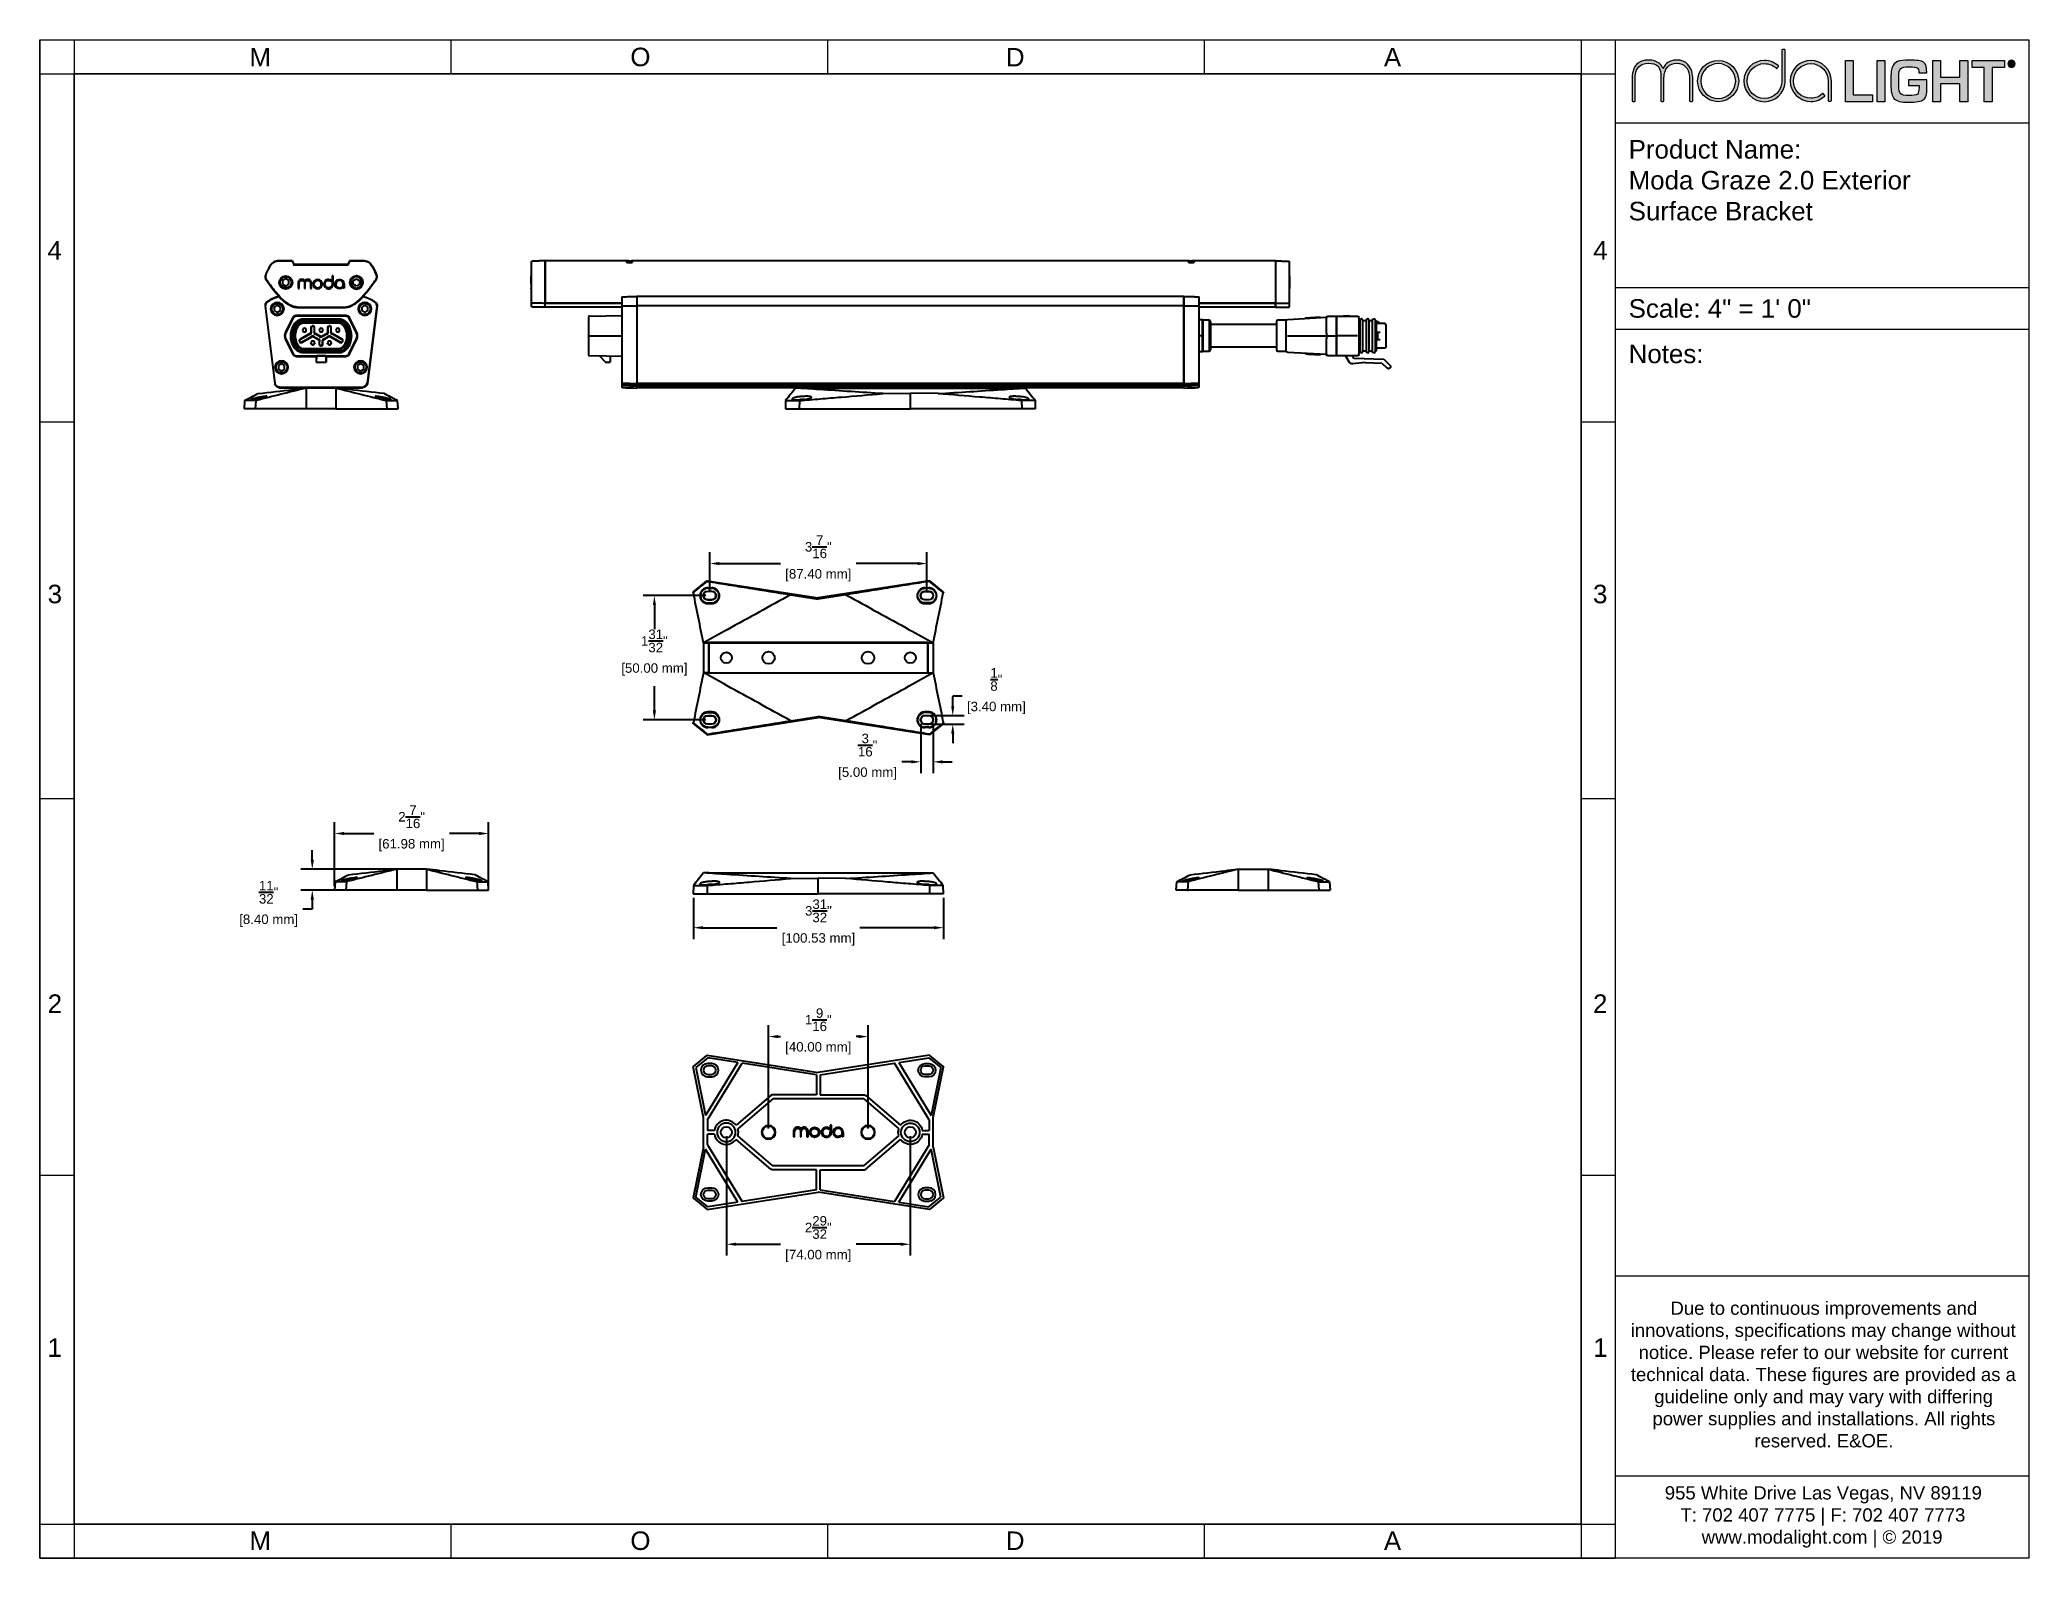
# Paper-space layout 'Layout1' of a CAD drawing. Header units: inches. Extents: x 0 to 10.5, y 0 to 8.
# The model-space entities are those that its viewports show. They can reach past a viewport. Long polylines and large blocks are cut down to what shows.
import ezdxf

# ---------------------------------------------------------------- set-up
doc = ezdxf.new("R2010")
doc.units = ezdxf.units.IN
doc.header["$MEASUREMENT"] = 0
doc.layers.get('Defpoints').update_dxf_attribs({"color": 1})
for name, color, linetype in [('Bracket', 7, 'Continuous'), ('Graze 2.0', 253, 'Continuous'), ('TITLE BLOCK', 250, 'Continuous')]:
    doc.layers.add(name, color=color, linetype=linetype)
doc.styles.get("Standard").update_dxf_attribs({"font": 'Arial.ttf'})
doc.dimstyles.new('.1 DIM', dxfattribs={"dimscale": 0, "dimtxt": 0.15, "dimasz": 0.15, "dimexe": 0.18, "dimexo": 0.0625, "dimgap": 0.09, "dimtad": 0, "dimtih": 1, "dimtoh": 1, "dimdec": 5, "dimzin": 0, "dimdsep": 46, "dimlunit": 4, "dimtxsty": 'Standard', "dimcen": 0.09, "dimadec": 0, "dimazin": 0, "dimtfac": 1, "dimtdec": 5, "dimtofl": 0, "dimtmove": 0, "dimatfit": 3, "dimfxl": 1, "dimtolj": 1, "dimtzin": 0, "dimarcsym": 0})

psp = doc.layouts.get("Layout1")

# ---------------------------------------------------------------- texts
at = {"layer": 'TITLE BLOCK', "color": 250, "true_color": 0x231f20, "char_height": 0.0978}
for s, insert, attachment_point, rotation in [('M', (1.222, 7.875), 9, 0), ('O', (3.119, 7.875), 7, 0), ('D', (5.2, 7.875), 9, 0), ('A', (7.097, 7.875), 7, 0), ('4', (0.118, 6.953), 3, 360), ('4', (8.202, 6.953), 1, 0), ('3', (0.119, 5.039), 9, 360), ('3', (8.201, 5.039), 7, 0)]:
    psp.add_mtext(s, dxfattribs=dict(at, insert=insert, attachment_point=attachment_point, rotation=rotation))
at = {"layer": 'TITLE BLOCK', "color": 250, "true_color": 0x231f20}
for s, insert, char_height, attachment_point in [('Product Name:\\PModa Graze 2.0 Exterior\\PSurface Bracket', (8.389, 7.061), 0.09782, 7), ('Scale: 4" = 1\' 0"', (8.389, 6.547), 0.09782, 7), ('\\fArial|b0|i0|c0|p34;\\W1;Notes:', (8.389, 6.307), 0.09782, 7), ('2', (0.119, 2.975), 0.0978, 3), ('2', (8.201, 2.975), 0.0978, 1), ('\\fArial|b0|i0|c0|p34;\\W1;1', (0.118, 1.061), 0.09782, 9), ('\\fArial|b0|i0|c0|p34;\\W1;1', (8.202, 1.061), 0.09782, 7), ('M', (1.222, 0.139), 0.0978, 3), ('O', (3.119, 0.139), 0.0978, 1), ('D', (5.2, 0.139), 0.0978, 3), ('A', (7.097, 0.139), 0.0978, 1)]:
    psp.add_mtext(s, dxfattribs=dict(at, insert=insert, char_height=char_height, attachment_point=attachment_point))
at = {"layer": 'TITLE BLOCK', "char_height": 0.07, "attachment_point": 1}
for s, insert in [('\\pi0.21674;Due to continuous improvements and \\P\\pi0.00665;innovations, specifications may change without \\P\\pi0.04866;notice. Please refer to our website for current \\P\\pi0.0076;technical data. These figures are provided as a \\P\\pi0.13127;guideline only and may vary with differing \\P\\pi0.12172;power supplies and installations. All rights \\P\\pi0.65985;reserved. E&OE.', (8.393, 1.353)), ('\\pi0.19382;955 White Drive Las Vegas, NV 89119\\P\\pi0.27643;T: 702 407 7775 | F: 702 407 7773\\P\\pi0.38864;www.modalight.com | {\\C250;\\c2105123;© 2019}', (8.386, 0.378))]:
    psp.add_mtext_dynamic_manual_height_columns(s, width=2.03689, gutter_width=1, heights=[0], dxfattribs=dict(at, insert=insert))

msp = doc.modelspace()

# ---------------------------------------------------------------- blocks, each defined once
blk = doc.blocks.new('*D13')
at = {"layer": 'Defpoints', "color": 0, "lineweight": -2, "transparency": 16777216}
for p, q in [((-0.554, 5.121), (-0.554, 6.134)), ((1.886, 5.121), (1.886, 6.134)), ((-0.404, 5.954), (0.066, 5.954)), ((1.736, 5.954), (1.265, 5.954))]:
    blk.add_line(p, q, dxfattribs=at)
at = {"layer": 'Defpoints', "color": 0, "transparency": 16777216}
for p in [(1.886, 5.954), (-0.554, 5.058), (1.886, 5.058)]:
    blk.add_point(p, dxfattribs=at)
for points in [[(-0.404, 5.979), (-0.404, 5.929), (-0.554, 5.954)], [(1.736, 5.979), (1.736, 5.929), (1.886, 5.954)]]:
    blk.add_solid(points, dxfattribs=at)
at = {"layer": 'Defpoints', "color": 0, "transparency": 16777216, "char_height": 0.15, "attachment_point": 5}
for s, insert in [('\\A1;2{\\H1x;\\S7/16;}"', (0.666, 6.219)), ('\\A1;[61.98 mm]', (0.666, 5.769))]:
    blk.add_mtext(s, dxfattribs=dict(at, insert=insert))
blk = doc.blocks.new('*D14')
at = {"layer": 'Defpoints', "color": 0, "lineweight": -2, "transparency": 16777216}
for p, q in [((-0.907, 5.539), (-0.907, 5.689)), ((0.603, 5.389), (-1.087, 5.389)), ((0.603, 5.058), (-1.087, 5.058)), ((-0.907, 4.758), (-1.057, 4.758)), ((-0.907, 4.908), (-0.907, 4.758))]:
    blk.add_line(p, q, dxfattribs=at)
at = {"layer": 'Defpoints', "color": 0, "transparency": 16777216}
for p in [(0.666, 5.389), (-0.907, 5.058), (0.666, 5.058)]:
    blk.add_point(p, dxfattribs=at)
for points in [[(-0.932, 5.539), (-0.882, 5.539), (-0.907, 5.389)], [(-0.932, 4.908), (-0.882, 4.908), (-0.907, 5.058)]]:
    blk.add_solid(points, dxfattribs=at)
at = {"layer": 'Defpoints', "color": 0, "transparency": 16777216, "char_height": 0.15, "attachment_point": 5}
for s, insert in [('\\A1;{\\H1x;\\S11/32;}"', (-1.598, 5.024)), ('\\A1;[8.40 mm]', (-1.598, 4.573))]:
    blk.add_mtext(s, dxfattribs=dict(at, insert=insert))
blk = doc.blocks.new('*D15')
at = {"layer": 'Defpoints', "color": 0, "lineweight": -2, "transparency": 16777216}
for p, q in [((5.13, 4.936), (5.13, 4.282)), ((9.088, 4.936), (9.088, 4.282)), ((5.28, 4.462), (6.451, 4.462)), ((8.938, 4.462), (7.767, 4.462))]:
    blk.add_line(p, q, dxfattribs=at)
at = {"layer": 'Defpoints', "color": 0, "transparency": 16777216}
for p in [(5.13, 4.999), (9.088, 4.999), (5.13, 4.462)]:
    blk.add_point(p, dxfattribs=at)
for points in [[(5.28, 4.487), (5.28, 4.437), (5.13, 4.462)], [(8.938, 4.487), (8.938, 4.437), (9.088, 4.462)]]:
    blk.add_solid(points, dxfattribs=at)
at = {"layer": 'Defpoints', "color": 0, "transparency": 16777216, "char_height": 0.15, "attachment_point": 5}
for s, insert in [('\\A1;3{\\H1x;\\S31/32;}"', (7.109, 4.729)), ('\\A1;[100.53 mm]', (7.109, 4.277))]:
    blk.add_mtext(s, dxfattribs=dict(at, insert=insert))
blk = doc.blocks.new('*D16')
at = {"layer": 'Defpoints', "color": 0, "lineweight": -2, "transparency": 16777216}
for p, q in [((5.324, 9.723), (4.331, 9.723)), ((4.511, 9.573), (4.511, 9.19)), ((4.511, 7.904), (4.511, 8.286)), ((5.324, 7.754), (4.331, 7.754))]:
    blk.add_line(p, q, dxfattribs=at)
at = {"layer": 'Defpoints', "color": 0, "transparency": 16777216}
for p in [(5.387, 9.723), (4.511, 7.754), (5.387, 7.754)]:
    blk.add_point(p, dxfattribs=at)
for points in [[(4.486, 9.573), (4.536, 9.573), (4.511, 9.723)], [(4.486, 7.904), (4.536, 7.904), (4.511, 7.754)]]:
    blk.add_solid(points, dxfattribs=at)
at = {"layer": 'Defpoints', "color": 0, "transparency": 16777216, "char_height": 0.15, "attachment_point": 5}
for s, insert in [('\\A1;1{\\H1x;\\S31/32;}"', (4.511, 9.005)), ('\\A1;[50.00 mm]', (4.511, 8.553))]:
    blk.add_mtext(s, dxfattribs=dict(at, insert=insert))
blk = doc.blocks.new('*D17')
at = {"layer": 'Defpoints', "color": 0, "lineweight": -2, "transparency": 16777216}
for p, q in [((5.387, 9.785), (5.387, 10.411)), ((8.828, 9.785), (8.828, 10.411)), ((5.537, 10.231), (6.508, 10.231)), ((8.678, 10.231), (7.707, 10.231))]:
    blk.add_line(p, q, dxfattribs=at)
at = {"layer": 'Defpoints', "color": 0, "transparency": 16777216}
for p in [(5.387, 10.231), (5.387, 9.723), (8.828, 9.723)]:
    blk.add_point(p, dxfattribs=at)
for points in [[(5.537, 10.256), (5.537, 10.206), (5.387, 10.231)], [(8.678, 10.256), (8.678, 10.206), (8.828, 10.231)]]:
    blk.add_solid(points, dxfattribs=at)
at = {"layer": 'Defpoints', "color": 0, "transparency": 16777216, "char_height": 0.15, "attachment_point": 5}
for s, insert in [('\\A1;3{\\H1x;\\S7/16;}"', (7.107, 10.496)), ('\\A1;[87.40 mm]', (7.107, 10.045))]:
    blk.add_mtext(s, dxfattribs=dict(at, insert=insert))
blk = doc.blocks.new('*D18')
at = {"layer": 'Defpoints', "color": 0, "lineweight": -2, "transparency": 16777216}
for p, q in [((9.386, 8.13), (9.236, 8.13)), ((9.236, 8.13), (9.236, 8.121)), ((9.236, 7.971), (9.236, 8.121)), ((8.89, 7.821), (9.416, 7.821)), ((8.89, 7.687), (9.416, 7.687)), ((9.236, 7.537), (9.236, 7.387))]:
    blk.add_line(p, q, dxfattribs=at)
at = {"layer": 'Defpoints', "color": 0, "transparency": 16777216}
for p in [(8.828, 7.821), (8.828, 7.687), (9.236, 7.687)]:
    blk.add_point(p, dxfattribs=at)
for points in [[(9.211, 7.971), (9.261, 7.971), (9.236, 7.821)], [(9.211, 7.537), (9.261, 7.537), (9.236, 7.687)]]:
    blk.add_solid(points, dxfattribs=at)
at = {"layer": 'Defpoints', "color": 0, "transparency": 16777216, "char_height": 0.15, "attachment_point": 5}
for s, insert in [('\\A1;{\\H1x;\\S1/8;}"', (9.927, 8.395)), ('\\A1;[3.40 mm]', (9.927, 7.944))]:
    blk.add_mtext(s, dxfattribs=dict(at, insert=insert))
blk = doc.blocks.new('*D19')
at = {"layer": 'Defpoints', "color": 0, "lineweight": -2, "transparency": 16777216}
for p, q in [((8.729, 7.691), (8.729, 6.909)), ((8.926, 7.691), (8.926, 6.909)), ((8.579, 7.089), (8.429, 7.089)), ((9.076, 7.089), (9.226, 7.089))]:
    blk.add_line(p, q, dxfattribs=at)
at = {"layer": 'Defpoints', "color": 0, "transparency": 16777216}
for p in [(8.729, 7.754), (8.926, 7.754), (8.729, 7.089)]:
    blk.add_point(p, dxfattribs=at)
for points in [[(8.579, 7.114), (8.579, 7.064), (8.729, 7.089)], [(9.076, 7.114), (9.076, 7.064), (8.926, 7.089)]]:
    blk.add_solid(points, dxfattribs=at)
at = {"layer": 'Defpoints', "color": 0, "transparency": 16777216, "char_height": 0.15, "attachment_point": 5}
for s, insert in [('\\A1;{\\H1x;\\S3/16;}"', (7.888, 7.355)), ('\\A1;[5.00 mm]', (7.888, 6.904))]:
    blk.add_mtext(s, dxfattribs=dict(at, insert=insert))
blk = doc.blocks.new('*D20')
at = {"layer": 'Defpoints', "color": 0, "lineweight": -2, "transparency": 16777216}
for p, q in [((6.32, 1.283), (6.32, 2.917)), ((7.895, 1.283), (7.895, 2.917)), ((6.47, 2.737), (6.508, 2.737)), ((7.745, 2.737), (7.707, 2.737))]:
    blk.add_line(p, q, dxfattribs=at)
at = {"layer": 'Defpoints', "color": 0, "transparency": 16777216}
for p in [(6.32, 2.737), (6.32, 1.22), (7.895, 1.22)]:
    blk.add_point(p, dxfattribs=at)
for points in [[(6.47, 2.762), (6.47, 2.712), (6.32, 2.737)], [(7.745, 2.762), (7.745, 2.712), (7.895, 2.737)]]:
    blk.add_solid(points, dxfattribs=at)
at = {"layer": 'Defpoints', "color": 0, "transparency": 16777216, "char_height": 0.15, "attachment_point": 5}
for s, insert in [('\\A1;1{\\H1x;\\S9/16;}"', (7.107, 3.004)), ('\\A1;[40.00 mm]', (7.107, 2.552))]:
    blk.add_mtext(s, dxfattribs=dict(at, insert=insert))
blk = doc.blocks.new('*D21')
at = {"layer": 'Defpoints', "color": 0, "lineweight": -2, "transparency": 16777216}
for p, q in [((5.651, 1.158), (5.651, -0.733)), ((8.564, 1.158), (8.564, -0.733)), ((5.801, -0.553), (6.508, -0.553)), ((8.414, -0.553), (7.707, -0.553))]:
    blk.add_line(p, q, dxfattribs=at)
at = {"layer": 'Defpoints', "color": 0, "transparency": 16777216}
for p in [(5.651, 1.22), (8.564, 1.22), (5.651, -0.553)]:
    blk.add_point(p, dxfattribs=at)
for points in [[(5.801, -0.528), (5.801, -0.578), (5.651, -0.553)], [(8.414, -0.528), (8.414, -0.578), (8.564, -0.553)]]:
    blk.add_solid(points, dxfattribs=at)
at = {"layer": 'Defpoints', "color": 0, "transparency": 16777216, "char_height": 0.15, "attachment_point": 5}
for s, insert in [('\\A1;2{\\H1x;\\S29/32;}"', (7.107, -0.287)), ('\\A1;[74.00 mm]', (7.107, -0.739))]:
    blk.add_mtext(s, dxfattribs=dict(at, insert=insert))

# ---------------------------------------------------------------- dimensions: what is measured, and where the dimension line sits
at = {"layer": 'Defpoints'}
for base, p1, p2, picture, middle in [((5.386765, 10.230614), (8.827619, 9.722538), (5.386765, 9.722538), '*D17', (7.107192, 10.230614)), ((8.729194, 7.089048), (8.926044, 7.753943), (8.729194, 7.753943), '*D19', (7.887966, 7.089048)), ((1.886023, 5.954404), (-0.554128, 5.058398), (1.886023, 5.058398), '*D13', (0.665947, 5.954404)), ((5.129682, 4.462011), (9.087594, 4.998585), (5.129682, 4.998585), '*D15', (7.108638, 4.462011)), ((5.650502, -0.553448), (8.563882, 1.220079), (5.650502, 1.220079), '*D21', (7.107192, -0.553448))]:
    dim = msp.add_linear_dim(base=base, p1=p1, p2=p2, dimstyle='.1 DIM', override={"dimscale": 1, "dimpost": '\\X'}, dxfattribs=at)
    dim.commit()
    dim.dimension.update_dxf_attribs({"geometry": picture, "text_midpoint": middle})
for base, p1, p2, picture, middle in [((4.5110843, 7.7539433), (5.3867651, 9.722538), (5.3867651, 7.7539433), '*D16', (4.5110843, 8.7382406)), ((-0.907081, 5.058398), (0.665947, 5.3891), (0.665947, 5.058398), '*D14', (-1.598308, 4.758398))]:
    dim = msp.add_linear_dim(base=base, p1=p1, p2=p2, angle=90, dimstyle='.1 DIM', override={"dimscale": 1, "dimpost": '\\X'}, dxfattribs=at)
    dim.commit()
    dim.dimension.update_dxf_attribs({"geometry": picture, "text_midpoint": middle})
dim = msp.add_linear_dim(base=(9.23584, 7.687014), p1=(8.827619, 7.820872), p2=(8.827619, 7.687014), angle=90, dimstyle='.1 DIM', override={"dimscale": 1, "dimpost": '\\X', "dimtmove": 1}, dxfattribs=at)
dim.commit()
dim.dimension.update_dxf_attribs({"geometry": '*D18', "text_midpoint": (9.367066, 8.129952), "dimtype": 160})
dim = msp.add_linear_dim(base=(6.319792, 2.737465), p1=(7.894592, 1.220025), p2=(6.319792, 1.220025), dimstyle='.1 DIM', override={"dimscale": 1, "dimpost": '\\X'}, dxfattribs=at)
dim.commit()
dim.dimension.update_dxf_attribs({"geometry": '*D20', "text_midpoint": (7.107192, 2.737465), "dimtype": 160})

# ---------------------------------------------------------------- linework, layer by layer
at = {"layer": 'Bracket'}
for p, q in [((-1.004027, 13.011485), (-1.004026, 13.011485)), ((-1.004026, 13.011485), (-1.004027, 13.011485)), ((-1.004024, 13.011485), (-1.004026, 13.011485)), ((-1.004026, 13.011485), (-1.004026, 12.680777)), ((-1.004026, 13.011485), (-1.004024, 13.011485)), ((-0.531537, 13.01148), (-1.003977, 13.01148)), ((-1.003977, 13.011473), (-1.003977, 12.680777)), ((-0.531537, 13.011473), (-1.003977, 13.011473)), ((-0.531537, 13.011473), (-0.531537, 12.680777)), ((-0.531488, 13.011485), (-0.531489, 13.011485)), ((-0.531489, 13.011485), (-0.531488, 13.011485)), ((-0.531488, 13.011485), (-0.531487, 13.011485)), ((-0.531487, 13.011485), (-0.531488, 13.011485)), ((-0.531488, 13.011485), (-0.531488, 12.680777)), ((6.747282, 13.011485), (6.747282, 13.011485)), ((6.747287, 13.011485), (6.747282, 13.011485)), ((6.747283, 13.011485), (6.747285, 13.011485)), ((6.747287, 13.011485), (6.747285, 13.011485)), ((6.830047, 13.011485), (6.747287, 13.011485)), ((6.830047, 13.011485), (6.830055, 13.011042)), ((6.830055, 13.011042), (10.302214, 13.011042)), ((8.128543, 12.922494), (8.566134, 12.930445)), ((8.566134, 12.680777), (8.566134, 12.930445)), ((9.003726, 12.922494), (8.566134, 12.930445)), ((10.302214, 13.011042), (10.302222, 13.011485)), ((10.302222, 13.011485), (10.384982, 13.011485)), ((10.384982, 13.011485), (10.384984, 13.011485)), ((10.384982, 13.011485), (10.384986, 13.011485)), ((10.384986, 13.011485), (10.384984, 13.011485)), ((10.384986, 13.011485), (10.384986, 13.011485)), ((-1.978142, 12.811962), (-1.987832, 12.680777)), ((-1.986056, 12.680777), (-1.987832, 12.680777)), ((-1.811912, 12.680777), (-1.986056, 12.680777)), ((-1.804233, 12.680777), (-1.811912, 12.680777)), ((-1.798609, 12.813507), (-1.808903, 12.680777)), ((-1.004026, 12.680777), (-1.804233, 12.680777)), ((-1.004026, 12.680777), (-1.003977, 12.680777)), ((-0.531537, 12.680777), (-1.003977, 12.680777)), ((-0.531488, 12.680777), (-0.531537, 12.680777)), ((-0.531488, 12.680777), (0.26872, 12.680777)), ((0.263095, 12.813507), (0.273389, 12.680777)), ((0.276398, 12.680777), (0.26872, 12.680777)), ((0.276398, 12.680777), (0.450543, 12.680777)), ((0.442629, 12.811945), (0.442628, 12.811962)), ((0.452319, 12.680777), (0.442629, 12.811945)), ((0.452319, 12.680777), (0.450543, 12.680777)), ((6.587818, 12.814098), (6.585732, 12.680777)), ((6.588624, 12.680777), (6.585732, 12.680777)), ((6.588624, 12.680777), (6.801436, 12.680777)), ((6.807609, 12.680777), (6.801436, 12.680777)), ((6.806787, 12.811813), (6.804147, 12.680777)), ((6.807609, 12.680777), (8.566134, 12.680777)), ((10.32466, 12.680777), (8.566134, 12.680777)), ((10.330833, 12.680777), (10.32466, 12.680777)), ((10.325482, 12.811813), (10.328122, 12.680777)), ((10.543644, 12.680777), (10.330833, 12.680777)), ((10.546536, 12.680777), (10.543644, 12.680777)), ((10.544419, 12.814227), (10.544289, 12.814449)), ((10.544451, 12.814093), (10.544451, 12.814098)), ((10.544451, 12.814093), (10.544451, 12.814098)), ((10.544451, 12.814093), (10.544451, 12.814098)), ((10.546536, 12.680777), (10.544451, 12.814094)), ((5.129037, 9.76435), (5.126946, 9.774717)), ((5.129682, 9.782396), (5.342493, 9.95654)), ((5.348043, 9.948354), (5.345401, 9.958039)), ((5.348667, 9.958224), (7.107192, 9.686651)), ((5.355269, 9.83868), (5.418261, 9.83868)), ((5.355269, 9.79174), (5.418261, 9.79174)), ((5.418261, 9.789467), (5.355269, 9.789467)), ((8.865717, 9.958224), (7.107192, 9.686651)), ((8.859115, 9.83868), (8.796123, 9.83868)), ((8.796123, 9.79174), (8.859115, 9.79174)), ((8.796123, 9.789467), (8.859115, 9.789467)), ((8.868983, 9.958039), (8.866341, 9.948354)), ((9.084702, 9.782396), (8.871891, 9.95654)), ((9.087438, 9.774717), (9.085347, 9.76435)), ((5.355269, 9.655609), (5.418261, 9.655609)), ((5.418261, 9.653336), (5.355269, 9.653336)), ((5.355269, 9.606397), (5.418261, 9.606397)), ((6.6696, 9.737126), (7.107192, 9.668985)), ((7.544784, 9.737126), (7.107192, 9.668985)), ((7.107192, 9.686651), (7.107192, 9.668985)), ((8.859115, 9.655609), (8.796123, 9.655609)), ((8.859115, 9.653336), (8.796123, 9.653336)), ((8.859115, 9.606397), (8.796123, 9.606397)), ((5.28833, 8.974461), (5.28833, 8.502021)), ((5.288345, 8.974511), (5.28834, 8.974511)), ((5.28834, 8.97451), (5.28834, 8.974511)), ((5.28834, 8.97451), (5.288345, 8.974511)), ((5.28834, 8.97451), (5.288342, 8.97451)), ((5.28834, 8.97451), (5.288345, 8.974508)), ((5.28834, 8.97451), (5.28834, 8.974508)), ((5.288345, 8.974508), (5.28834, 8.974508)), ((5.288345, 8.974511), (5.288342, 8.97451)), ((5.288345, 8.974508), (5.288342, 8.97451)), ((5.371105, 8.974511), (5.288345, 8.974511)), ((5.371105, 8.974508), (5.288345, 8.974508)), ((5.288431, 8.974461), (5.371105, 8.974461)), ((5.288431, 8.974461), (5.288431, 8.502021)), ((5.371112, 8.978309), (5.371105, 8.974511)), ((5.371105, 8.974508), (5.371105, 8.974461)), ((5.371105, 8.502021), (5.371105, 8.974461)), ((5.371112, 8.978309), (5.374912, 8.97451)), ((8.843272, 8.978309), (5.371112, 8.978309)), ((5.374912, 8.97451), (5.374912, 8.501972)), ((5.374912, 8.97451), (8.839472, 8.97451)), ((8.843272, 8.978309), (8.839472, 8.97451)), ((8.839472, 8.501972), (8.839472, 8.97451)), ((8.843279, 8.974511), (8.843272, 8.978309)), ((8.843279, 8.974511), (8.926039, 8.974511)), ((8.843279, 8.974461), (8.843279, 8.974508)), ((8.843279, 8.974508), (8.926039, 8.974508)), ((8.843279, 8.974461), (8.925953, 8.974461)), ((8.843279, 8.974461), (8.843279, 8.502021)), ((8.925953, 8.974461), (8.925953, 8.502021)), ((8.926039, 8.974511), (8.926044, 8.974511)), ((8.926039, 8.974511), (8.926042, 8.97451)), ((8.926044, 8.97451), (8.926039, 8.974511)), ((8.926039, 8.974508), (8.926042, 8.97451)), ((8.926044, 8.97451), (8.926039, 8.974508)), ((8.926039, 8.974508), (8.926044, 8.974508)), ((8.926044, 8.97451), (8.926042, 8.97451)), ((8.926044, 8.97451), (8.926044, 8.974511)), ((8.926044, 8.97451), (8.926044, 8.974508)), ((8.926054, 8.974461), (8.926054, 8.502021)), ((5.28834, 8.501972), (5.28834, 8.501973)), ((5.28834, 8.501972), (5.288345, 8.501973)), ((5.288345, 8.501973), (5.28834, 8.501973)), ((5.28834, 8.501972), (5.288342, 8.501972)), ((5.28834, 8.501972), (5.28834, 8.501971)), ((5.28834, 8.501972), (5.288345, 8.501971)), ((5.288345, 8.501971), (5.28834, 8.501971)), ((5.288345, 8.501973), (5.288342, 8.501972)), ((5.288345, 8.501971), (5.288342, 8.501972)), ((5.371105, 8.501973), (5.288345, 8.501973)), ((5.371105, 8.501971), (5.288345, 8.501971)), ((5.288431, 8.502021), (5.371105, 8.502021)), ((5.371105, 8.502021), (5.371105, 8.501973)), ((5.371105, 8.501971), (5.371112, 8.498172)), ((5.371112, 8.498172), (5.374912, 8.501972)), ((5.371112, 8.498172), (8.843272, 8.498172)), ((5.374912, 8.501972), (8.839472, 8.501972)), ((8.843272, 8.498172), (8.839472, 8.501972)), ((8.843272, 8.498172), (8.843279, 8.501971)), ((8.843279, 8.501973), (8.843279, 8.502021)), ((8.843279, 8.502021), (8.925953, 8.502021)), ((8.843279, 8.501973), (8.926039, 8.501973)), ((8.843279, 8.501971), (8.926039, 8.501971)), ((8.926039, 8.501973), (8.926044, 8.501973)), ((8.926039, 8.501973), (8.926042, 8.501972)), ((8.926044, 8.501972), (8.926039, 8.501973)), ((8.926039, 8.501971), (8.926042, 8.501972)), ((8.926044, 8.501972), (8.926039, 8.501971)), ((8.926039, 8.501971), (8.926044, 8.501971)), ((8.926044, 8.501972), (8.926042, 8.501972)), ((8.926044, 8.501972), (8.926044, 8.501973)), ((8.926044, 8.501972), (8.926044, 8.501971)), ((5.126946, 7.701764), (5.129037, 7.712131)), ((5.129682, 7.694086), (5.342493, 7.519941)), ((5.348667, 7.518258), (7.107192, 7.789831)), ((5.355269, 7.870085), (5.418261, 7.870085)), ((5.355269, 7.823145), (5.418261, 7.823145)), ((5.355269, 7.820872), (5.418261, 7.820872)), ((5.418261, 7.687014), (5.355269, 7.687014)), ((5.418261, 7.684741), (5.355269, 7.684741)), ((5.355269, 7.637802), (5.418261, 7.637802)), ((6.6696, 7.739355), (7.107192, 7.807496)), ((7.107192, 7.789831), (7.107192, 7.807496)), ((7.544784, 7.739355), (7.107192, 7.807496)), ((8.865717, 7.518258), (7.107192, 7.789831)), ((8.859115, 7.870085), (8.796123, 7.870085)), ((8.796123, 7.823145), (8.859115, 7.823145)), ((8.859115, 7.820872), (8.796123, 7.820872)), ((8.796123, 7.687014), (8.859115, 7.687014)), ((8.859115, 7.684741), (8.796123, 7.684741)), ((8.859115, 7.637802), (8.796123, 7.637802)), ((9.084702, 7.694086), (8.871891, 7.519941)), ((9.085347, 7.712131), (9.087438, 7.701764)), ((5.345401, 7.518442), (5.348043, 7.528128)), ((8.866341, 7.528127), (8.868983, 7.518442)), ((0.429677, 5.389106), (0.429679, 5.389106)), ((0.429679, 5.389106), (0.429677, 5.389106)), ((0.429678, 5.389106), (0.42968, 5.389106)), ((0.42968, 5.389106), (0.429679, 5.389106)), ((0.429679, 5.389106), (0.429679, 5.058398)), ((0.902167, 5.3891), (0.429727, 5.3891)), ((0.429727, 5.389093), (0.429727, 5.058398)), ((0.902167, 5.389093), (0.429727, 5.389093)), ((0.902167, 5.389093), (0.902167, 5.058398)), ((0.902216, 5.389106), (0.902215, 5.389106)), ((0.902215, 5.389106), (0.902216, 5.389106)), ((0.902216, 5.389106), (0.902218, 5.389106)), ((0.902218, 5.389106), (0.902216, 5.389106)), ((0.902216, 5.389106), (0.902216, 5.058398)), ((13.757134, 5.389106), (13.757133, 5.389106)), ((13.757133, 5.389106), (13.757134, 5.389106)), ((13.757134, 5.389106), (13.757135, 5.389106)), ((13.757135, 5.389106), (13.757134, 5.389106)), ((13.757134, 5.389106), (13.757134, 5.058398)), ((13.757183, 5.3891), (14.229623, 5.3891)), ((13.757183, 5.389093), (13.757183, 5.058398)), ((13.757183, 5.389093), (14.229623, 5.389093)), ((14.229623, 5.389093), (14.229623, 5.058398)), ((14.229671, 5.389106), (14.229672, 5.389106)), ((14.229672, 5.389106), (14.229671, 5.389106)), ((14.229673, 5.389106), (14.229672, 5.389106)), ((14.229672, 5.389106), (14.229673, 5.389106)), ((14.229672, 5.389106), (14.229672, 5.058398)), ((-0.544438, 5.189582), (-0.554128, 5.058398)), ((-0.552352, 5.058398), (-0.554128, 5.058398)), ((-0.378208, 5.058398), (-0.552352, 5.058398)), ((-0.370529, 5.058398), (-0.378208, 5.058398)), ((-0.364904, 5.191127), (-0.375198, 5.058398)), ((0.429679, 5.058398), (-0.370529, 5.058398)), ((0.429679, 5.058398), (0.429727, 5.058398)), ((0.902167, 5.058398), (0.429727, 5.058398)), ((0.902216, 5.058398), (0.902167, 5.058398)), ((0.902216, 5.058398), (1.702424, 5.058398)), ((1.696799, 5.191127), (1.707093, 5.058398)), ((1.710102, 5.058398), (1.702424, 5.058398)), ((1.710102, 5.058398), (1.884247, 5.058398)), ((1.876334, 5.189566), (1.876332, 5.189582)), ((1.886023, 5.058398), (1.876334, 5.189566)), ((1.886023, 5.058398), (1.884247, 5.058398)), ((5.128875, 5.131905), (5.12679, 4.998585)), ((5.28834, 5.329293), (5.28834, 5.329293)), ((5.288345, 5.329293), (5.28834, 5.329293)), ((5.28834, 5.329293), (5.288342, 5.329293)), ((5.288345, 5.329293), (5.288342, 5.329293)), ((5.371105, 5.329293), (5.288345, 5.329293)), ((5.347845, 5.12962), (5.345205, 4.998585)), ((5.371105, 5.329293), (5.371112, 5.32885)), ((5.371112, 5.32885), (8.843272, 5.32885)), ((6.6696, 5.240301), (7.107192, 5.248253)), ((7.107192, 4.998585), (7.107192, 5.248253)), ((7.544784, 5.240301), (7.107192, 5.248253)), ((8.843272, 5.32885), (8.843279, 5.329293)), ((8.843279, 5.329293), (8.926039, 5.329293)), ((8.866539, 5.12962), (8.869179, 4.998585)), ((8.926039, 5.329293), (8.926042, 5.329293)), ((8.926039, 5.329293), (8.926044, 5.329293)), ((8.926044, 5.329293), (8.926042, 5.329293)), ((8.926044, 5.329293), (8.926044, 5.329293)), ((9.085477, 5.132034), (9.085347, 5.132257)), ((9.085509, 5.131901), (9.085509, 5.131905)), ((9.085509, 5.131901), (9.085509, 5.131905)), ((9.085509, 5.131901), (9.085509, 5.131905)), ((9.087594, 4.998585), (9.085509, 5.131902)), ((12.773328, 5.058398), (12.783017, 5.189566)), ((12.773328, 5.058398), (12.775104, 5.058398)), ((12.949248, 5.058398), (12.775104, 5.058398)), ((12.783017, 5.189566), (12.783018, 5.189582)), ((12.949248, 5.058398), (12.956927, 5.058398)), ((12.962551, 5.191127), (12.952257, 5.058398)), ((13.757134, 5.058398), (12.956927, 5.058398)), ((13.757134, 5.058398), (13.757183, 5.058398)), ((13.757183, 5.058398), (14.229623, 5.058398)), ((14.229672, 5.058398), (14.229623, 5.058398)), ((14.229672, 5.058398), (15.02988, 5.058398)), ((15.024255, 5.191127), (15.034549, 5.058398)), ((15.02988, 5.058398), (15.037558, 5.058398)), ((15.037558, 5.058398), (15.211702, 5.058398)), ((15.203788, 5.189582), (15.213478, 5.058398)), ((15.211702, 5.058398), (15.213478, 5.058398)), ((5.129682, 4.998585), (5.12679, 4.998585)), ((5.129682, 4.998585), (5.342493, 4.998585)), ((5.348667, 4.998585), (5.342493, 4.998585)), ((5.348667, 4.998585), (7.107192, 4.998585)), ((8.865717, 4.998585), (7.107192, 4.998585)), ((8.871891, 4.998585), (8.865717, 4.998585)), ((9.084702, 4.998585), (8.871891, 4.998585)), ((9.087594, 4.998585), (9.084702, 4.998585)), ((5.28834, 1.456343), (5.126946, 2.256551)), ((5.129682, 2.264229), (5.342493, 2.438373)), ((5.356549, 2.399003), (5.169285, 2.245764)), ((5.169285, 2.245764), (5.322124, 1.487968)), ((5.834505, 2.325191), (5.322124, 1.487968)), ((5.348667, 2.440057), (7.107192, 2.168484)), ((5.350535, 1.415726), (5.900856, 2.314944)), ((5.418261, 2.31067), (5.355269, 2.31067)), ((5.418261, 2.2713), (5.355269, 2.2713)), ((5.834505, 2.325191), (5.356549, 2.399003)), ((7.076226, 2.13343), (5.900856, 2.314944)), ((8.865717, 2.440057), (7.107192, 2.168484)), ((7.138158, 2.13343), (8.313528, 2.314944)), ((8.863849, 1.415726), (8.313528, 2.314944)), ((8.379879, 2.325191), (8.857835, 2.399003)), ((8.379879, 2.325191), (8.89226, 1.487968)), ((8.796123, 2.31067), (8.859115, 2.31067)), ((8.796123, 2.2713), (8.859115, 2.2713)), ((8.857835, 2.399003), (9.045099, 2.245764)), ((9.084702, 2.264229), (8.871891, 2.438373)), ((9.045099, 2.245764), (8.89226, 1.487968)), ((8.926044, 1.456343), (9.087438, 2.256551)), ((5.355269, 2.137442), (5.418261, 2.137442)), ((5.355269, 2.098072), (5.418261, 2.098072)), ((7.076226, 2.13343), (7.076226, 1.812009)), ((7.138158, 2.13343), (7.138158, 1.812009)), ((8.859115, 2.137442), (8.796123, 2.137442)), ((8.859115, 2.098072), (8.796123, 2.098072)), ((6.35621, 1.804533), (5.805467, 1.331639)), ((6.387855, 1.750071), (5.833622, 1.274178)), ((6.376382, 1.812009), (6.35621, 1.804533)), ((7.076226, 1.812009), (6.376382, 1.812009)), ((7.826529, 1.750071), (6.387855, 1.750071)), ((7.138158, 1.812009), (7.838002, 1.812009)), ((7.826529, 1.750071), (8.380762, 1.274178)), ((7.838002, 1.812009), (7.858174, 1.804533)), ((7.858174, 1.804533), (8.408917, 1.331639)), ((5.28834, 1.456343), (5.28833, 1.456294)), ((5.28833, 0.983854), (5.28833, 1.456294)), ((5.350535, 1.415726), (5.350535, 1.251092)), ((7.27893, 1.264521), (7.289785, 1.277845)), ((7.314532, 1.332735), (7.297412, 1.332735)), ((7.297412, 1.332735), (7.297412, 1.220075)), ((7.314532, 1.220075), (7.314532, 1.332735)), ((8.863849, 1.415726), (8.863849, 1.251092)), ((8.926044, 1.456343), (8.926054, 1.456294)), ((8.926054, 0.983854), (8.926054, 1.456294)), ((5.28834, 0.983805), (5.126946, 0.183597)), ((5.169285, 0.194383), (5.322124, 0.95218)), ((5.28834, 0.983805), (5.28833, 0.983854)), ((5.834505, 0.114957), (5.322124, 0.95218)), ((5.462093, 1.251092), (5.350535, 1.251092)), ((5.350535, 1.024421), (5.350535, 1.189056)), ((5.462094, 1.189056), (5.350535, 1.189056)), ((5.350535, 1.024421), (5.900856, 0.125203)), ((6.35621, 0.635615), (5.805463, 1.108513)), ((6.387855, 0.690077), (5.83362, 1.165972)), ((6.714528, 1.229044), (6.714528, 1.147171)), ((6.714528, 1.147171), (6.731276, 1.147171)), ((6.731276, 1.147171), (6.731276, 1.229454)), ((6.823903, 1.234296), (6.823903, 1.147171)), ((6.823903, 1.147171), (6.834938, 1.147171)), ((6.834938, 1.147171), (6.834938, 1.232603)), ((6.927516, 1.227626), (6.927516, 1.147171)), ((6.927516, 1.147171), (6.944258, 1.147171)), ((6.944258, 1.147171), (6.944258, 1.227034)), ((7.464497, 1.175989), (7.475334, 1.162678)), ((7.482892, 1.148192), (7.482892, 1.220279)), ((7.499977, 1.148192), (7.482892, 1.148192)), ((7.499977, 1.21886), (7.499977, 1.148192)), ((7.826529, 0.690077), (8.380764, 1.165972)), ((7.858174, 0.635615), (8.408921, 1.108513)), ((8.863849, 1.024421), (8.313528, 0.125203)), ((8.379879, 0.114957), (8.89226, 0.95218)), ((8.75229, 1.189056), (8.863849, 1.189056)), ((8.752291, 1.251092), (8.863849, 1.251092)), ((8.863849, 1.024421), (8.863849, 1.189056)), ((9.045099, 0.194383), (8.89226, 0.95218)), ((8.926044, 0.983805), (8.926054, 0.983854)), ((8.926044, 0.983805), (9.087438, 0.183597)), ((6.376382, 0.628139), (6.35621, 0.635615)), ((7.826529, 0.690077), (6.387855, 0.690077)), ((7.838002, 0.628139), (7.858174, 0.635615)), ((5.355269, 0.342076), (5.418261, 0.342076)), ((7.076226, 0.628139), (6.376382, 0.628139)), ((7.076226, 0.306718), (7.076226, 0.628139)), ((7.138158, 0.628139), (7.838002, 0.628139)), ((7.138158, 0.306718), (7.138158, 0.628139)), ((8.859115, 0.342076), (8.796123, 0.342076)), ((5.129682, 0.175919), (5.342493, 0.001775)), ((5.356549, 0.041145), (5.169285, 0.194383)), ((5.348667, 0.000091), (7.107192, 0.271664)), ((5.355269, 0.302706), (5.418261, 0.302706)), ((5.418261, 0.168848), (5.355269, 0.168848)), ((5.418261, 0.129478), (5.355269, 0.129478)), ((5.834505, 0.114957), (5.356549, 0.041145)), ((7.076226, 0.306718), (5.900856, 0.125203)), ((8.865717, 0.000091), (7.107192, 0.271664)), ((7.138158, 0.306718), (8.313528, 0.125203)), ((8.379879, 0.114957), (8.857835, 0.041145)), ((8.859115, 0.302706), (8.796123, 0.302706)), ((8.796123, 0.168848), (8.859115, 0.168848)), ((8.796123, 0.129478), (8.859115, 0.129478)), ((8.857835, 0.041145), (9.045099, 0.194383)), ((9.084702, 0.175919), (8.871891, 0.001775))]:
    msp.add_line(p, q, dxfattribs=at)
for centre, radius in [((5.650502, 8.738236), 0.086614), ((6.319792, 8.73829), 0.098425), ((7.894592, 8.73829), 0.098425), ((8.563882, 8.738236), 0.086614), ((5.650502, 1.220079), 0.086614), ((6.319792, 1.220025), 0.098425), ((7.048977, 1.220074), 0.079804), ((7.048977, 1.220074), 0.062683), ((7.894592, 1.220025), 0.098425), ((8.563882, 1.220079), 0.147637), ((8.563882, 1.220079), 0.086614)]:
    msp.add_circle(centre, radius, dxfattribs=at)
at = {"layer": 'Bracket', "extrusion": (0, 0, -1)}
for centre, radius in [((-5.650502, 1.220079), 0.147637), ((-6.319792, 1.220025), 0.110236), ((-7.894592, 1.220025), 0.110236)]:
    msp.add_circle(centre, radius, dxfattribs=at)
at = {"layer": 'Bracket'}
for centre, radius, start, end in [((5.355269, 9.722538), 0.116141, 90, 270), ((5.355269, 9.722538), 0.066929, 90, 270), ((5.418261, 9.722538), 0.116141, 270, 90), ((5.418261, 9.722538), 0.066929, 270, 90), ((8.796123, 7.753943), 0.116141, 90, 270), ((8.796123, 7.753943), 0.066929, 90, 270), ((8.859115, 7.753943), 0.116141, 270, 90), ((8.859115, 7.753943), 0.066929, 270, 90), ((5.355269, 2.204371), 0.106299, 90, 270), ((5.355269, 2.204371), 0.066929, 90, 270), ((5.418261, 2.204371), 0.106299, 270, 90), ((5.418261, 2.204371), 0.066929, 270, 90), ((5.650502, 1.220079), 0.190944, 35.7502722, 170.6526751), ((5.650502, 1.220079), 0.190944, 343.5388918, 16.4586989), ((6.789872, 1.233535), 0.075478, 139.5482046, 183.411243), ((6.790776, 1.233319), 0.059625, 140.5253264, 183.7164751), ((6.790522, 1.250659), 0.048037, 32.3118239, 43.8909864), ((6.894307, 1.23346), 0.059375, 140.3143283, 180.8271716), ((6.864342, 1.231149), 0.063272, 356.8081132, 39.4335021), ((6.865272, 1.231356), 0.079105, 356.867796, 40.4003167), ((7.23473, 1.220075), 0.079802, 46.3789153, 0), ((7.23473, 1.220075), 0.062682, 45.1592318, 0), ((7.420379, 1.220279), 0.079611, 358.9787248, 313.6535582), ((7.420379, 1.220279), 0.062514, 0, 314.8891839), ((5.650502, 1.220079), 0.190944, 189.3502606, 324.247522), ((8.796123, 0.235777), 0.106299, 90, 270), ((8.859115, 0.235777), 0.106299, 270, 90), ((8.796123, 0.235777), 0.066929, 90, 270), ((8.859115, 0.235777), 0.066929, 270, 90)]:
    msp.add_arc(centre, radius, start, end, dxfattribs=at)
at = {"layer": 'Bracket', "extrusion": (0, 6.12303e-17, -1)}
for centre, radius, start, end in [((-5.355269, 9.722538), 0.069202, 270, 90), ((-5.418261, 9.722538), 0.069202, 90, 270), ((-8.796123, 9.722538), 0.116141, 270, 90), ((-8.796123, 9.722538), 0.069202, 270, 90), ((-8.859115, 9.722538), 0.116141, 90, 270), ((-8.859115, 9.722538), 0.069202, 90, 270), ((-5.355269, 7.753943), 0.069202, 270, 90), ((-5.418261, 7.753943), 0.069202, 90, 270), ((-8.796123, 7.753943), 0.069202, 270, 90), ((-8.859115, 7.753943), 0.069202, 90, 270)]:
    msp.add_arc(centre, radius, start, end, dxfattribs=at)
at = {"layer": 'Bracket', "extrusion": (0, 0, -1)}
for centre, radius, start, end in [((-8.796123, 9.722538), 0.066929, 270, 90), ((-8.859115, 9.722538), 0.066929, 90, 270), ((-5.355269, 7.753943), 0.116141, 270, 90), ((-5.355269, 7.753943), 0.066929, 270, 90), ((-5.418261, 7.753943), 0.116141, 90, 270), ((-5.418261, 7.753943), 0.066929, 90, 270), ((-8.796123, 2.204371), 0.106299, 270, 90), ((-8.796123, 2.204371), 0.066929, 270, 90), ((-8.859115, 2.204371), 0.106299, 90, 270), ((-8.859115, 2.204371), 0.066929, 90, 270), ((-8.563882, 1.220079), 0.190944, 343.5388918, 16.4586989), ((-8.563882, 1.220079), 0.190944, 35.7502722, 170.6526751), ((-8.563882, 1.220079), 0.190944, 189.3502606, 324.247522), ((-5.355269, 0.235777), 0.106299, 270, 90), ((-5.418261, 0.235777), 0.106299, 90, 270), ((-5.355269, 0.235777), 0.066929, 270, 90), ((-5.418261, 0.235777), 0.066929, 90, 270)]:
    msp.add_arc(centre, radius, start, end, dxfattribs=at)
at = {"layer": 'Bracket', "extrusion": (1.84889e-32, -1.4456e-16, -1)}
msp.add_ellipse((5.134665, 9.776274), major_axis=(0.001562, -0.007743), ratio=0.996884882, start_param=1.570796327, end_param=2.656099437, dxfattribs=at)
at = {"layer": 'Bracket', "extrusion": (-6.16298e-33, -1.4456e-16, -1)}
for centre, major_axis in [((5.347479, 9.95042), (0.002078, -0.007619)), ((8.866905, 7.526061), (-0.002078, 0.007619))]:
    msp.add_ellipse(centre, major_axis=major_axis, ratio=0.997081648, start_param=2.723166863, end_param=3.560018444, dxfattribs=at)
at = {"layer": 'Bracket', "extrusion": (6.16298e-33, -1.4456e-16, -1)}
for centre, major_axis in [((8.866905, 9.95042), (-0.002078, -0.007619)), ((5.347479, 7.526061), (0.002078, 0.007619))]:
    msp.add_ellipse(centre, major_axis=major_axis, ratio=0.997081648, start_param=2.723166863, end_param=3.560018444, dxfattribs=at)
at = {"layer": 'Bracket', "extrusion": (-1.84889e-32, -1.4456e-16, -1)}
msp.add_ellipse((9.079719, 9.776274), major_axis=(-0.001562, -0.007743), ratio=0.996884882, start_param=3.62708587, end_param=4.71238898, dxfattribs=at)
at = {"layer": 'Bracket', "extrusion": (2.46519e-32, -1.4456e-16, -1)}
msp.add_ellipse((5.134665, 7.700207), major_axis=(0.001562, 0.007743), ratio=0.996884882, start_param=3.62708587, end_param=4.71238898, dxfattribs=at)
at = {"layer": 'Bracket', "extrusion": (8.01187e-32, -1.4456e-16, -1)}
msp.add_ellipse((9.079719, 7.700207), major_axis=(-0.001562, 0.007743), ratio=0.996884882, start_param=1.570796327, end_param=2.656099437, dxfattribs=at)
at = {"layer": 'Bracket'}
for centre, major_axis, ratio, start_param, end_param in [((5.134665, 2.258107), (0.001562, -0.007743), 0.996884882, 3.62708587, 4.71238898), ((5.347479, 2.432254), (0.002078, -0.007619), 0.997081648, 2.723166863, 3.560018444), ((8.866905, 2.432254), (-0.002078, -0.007619), 0.997081648, 2.723166863, 3.560018444), ((9.079719, 2.258107), (-0.001562, -0.007743), 0.996884882, 1.570796327, 2.656099437), ((5.134665, 0.182041), (0.001562, 0.007743), 0.996884882, 1.570796327, 2.656099437), ((5.347479, 0.007894), (0.002078, 0.007619), 0.997081648, 2.723166863, 3.560018444), ((8.866905, 0.007894), (-0.002078, 0.007619), 0.997081648, 2.723166863, 3.560018444), ((9.079719, 0.182041), (-0.001562, 0.007743), 0.996884882, 3.62708587, 4.71238898)]:
    msp.add_ellipse(centre, major_axis=major_axis, ratio=ratio, start_param=start_param, end_param=end_param, dxfattribs=at)
for points, knots in [([(-1.978044, 12.812038), (-1.960414, 12.821481), (-1.942795, 12.830715), (-1.907559, 12.849163), (-1.889944, 12.85835), (-1.837098, 12.885882), (-1.80187, 12.904191), (-1.766642, 12.922494)], [0, 0, 0, 0, 0.25, 0.25, 0.5, 0.5, 1, 1, 1, 1]), ([(-1.766642, 12.922494), (-1.581986, 12.944042), (-1.397331, 12.96559), (-1.143126, 12.995254), (-1.073576, 13.003369), (-1.004027, 13.011485)], [0, 0, 0, 0, 0.726404513, 0.726404513, 1, 1, 1, 1]), ([(0.231129, 12.922494), (0.046473, 12.944042), (-0.138183, 12.96559), (-0.392388, 12.995254), (-0.461937, 13.003369), (-0.531487, 13.011485)], [0, 0, 0, 0, 0.726404513, 0.726404513, 1, 1, 1, 1]), ([(0.442531, 12.812038), (0.4249, 12.821481), (0.407282, 12.830715), (0.372046, 12.849163), (0.35443, 12.85835), (0.301584, 12.885882), (0.266356, 12.904191), (0.231129, 12.922494)], [0, 0, 0, 0, 0.25, 0.25, 0.5, 0.5, 1, 1, 1, 1]), ([(8.128543, 12.922494), (7.794093, 12.944042), (7.459642, 12.96559), (6.999224, 12.995254), (6.873255, 13.003369), (6.747287, 13.011485)], [0, 0, 0, 0, 0.726404513, 0.726404513, 1, 1, 1, 1]), ([(6.810254, 12.812038), (6.920089, 12.821481), (7.029944, 12.830715), (7.249655, 12.849163), (7.359514, 12.85835), (7.689094, 12.885882), (7.908818, 12.904191), (8.128543, 12.922494)], [0, 0, 0, 0, 0.25, 0.25, 0.5, 0.5, 1, 1, 1, 1]), ([(9.003726, 12.922494), (9.338176, 12.944042), (9.672626, 12.96559), (10.133045, 12.995254), (10.259013, 13.003369), (10.384982, 13.011485)], [0, 0, 0, 0, 0.726404513, 0.726404513, 1, 1, 1, 1]), ([(10.322015, 12.812038), (10.21218, 12.821481), (10.102325, 12.830715), (9.882614, 12.849163), (9.772755, 12.85835), (9.443175, 12.885882), (9.223451, 12.904191), (9.003726, 12.922494)], [0, 0, 0, 0, 0.25, 0.25, 0.5, 0.5, 1, 1, 1, 1]), ([(-1.626633, 12.878571), (-1.626588, 12.879206), (-1.627365, 12.879652), (-1.630505, 12.88018), (-1.632913, 12.88026), (-1.6392, 12.880046), (-1.643059, 12.879759), (-1.652204, 12.878832), (-1.657502, 12.878188), (-1.674846, 12.875826), (-1.688784, 12.873615), (-1.711218, 12.869729), (-1.719091, 12.868315), (-1.734948, 12.865378), (-1.742938, 12.863857), (-1.759041, 12.860711), (-1.767169, 12.859084), (-1.782873, 12.855863), (-1.790536, 12.854254), (-1.81294, 12.849425), (-1.82646, 12.846345), (-1.843699, 12.842081), (-1.84881, 12.840751), (-1.857784, 12.83825), (-1.861678, 12.837069), (-1.86789, 12.834938), (-1.870235, 12.833983), (-1.87339, 12.832278), (-1.874186, 12.831529), (-1.874142, 12.830904)], [0, 0, 0, 0, 0.0625, 0.0625, 0.125, 0.125, 0.1875, 0.1875, 0.25, 0.25, 0.375, 0.375, 0.4375, 0.4375, 0.5, 0.5, 0.5625, 0.5625, 0.625, 0.625, 0.75, 0.75, 0.8125, 0.8125, 0.875, 0.875, 0.9375, 0.9375, 1, 1, 1, 1]), ([(-1.873793, 12.825912), (-1.873745, 12.825229), (-1.872889, 12.824671), (-1.869613, 12.823792), (-1.867152, 12.823469), (-1.860771, 12.823107), (-1.856877, 12.823064), (-1.847685, 12.823283), (-1.842358, 12.823551), (-1.824957, 12.824844), (-1.810995, 12.826408), (-1.788617, 12.829714), (-1.780787, 12.830992), (-1.764998, 12.8338), (-1.757068, 12.835322), (-1.741137, 12.838581), (-1.733099, 12.840329), (-1.717595, 12.843879), (-1.710046, 12.845698), (-1.695358, 12.849402), (-1.688318, 12.851263), (-1.675195, 12.854889), (-1.669037, 12.856674), (-1.657662, 12.860142), (-1.652598, 12.861778), (-1.643688, 12.864851), (-1.63981, 12.866301), (-1.633547, 12.868909), (-1.631165, 12.870062), (-1.627902, 12.872064), (-1.627028, 12.872916), (-1.626981, 12.873584)], [0, 0, 0, 0, 0.0625, 0.0625, 0.125, 0.125, 0.1875, 0.1875, 0.25, 0.25, 0.375, 0.375, 0.4375, 0.4375, 0.5, 0.5, 0.5625, 0.5625, 0.625, 0.625, 0.6875, 0.6875, 0.75, 0.75, 0.8125, 0.8125, 0.875, 0.875, 0.9375, 0.9375, 1, 1, 1, 1]), ([(0.338629, 12.830904), (0.338673, 12.831529), (0.337894, 12.832264), (0.334773, 12.83396), (0.332392, 12.834932), (0.326174, 12.837066), (0.322365, 12.838223), (0.313372, 12.840731), (0.308152, 12.84209), (0.296765, 12.844906), (0.290555, 12.846377), (0.277085, 12.849457), (0.269948, 12.851037), (0.255166, 12.854223), (0.247421, 12.855851), (0.231579, 12.859099), (0.223607, 12.860695), (0.207564, 12.86383), (0.199405, 12.865384), (0.183561, 12.868318), (0.175848, 12.869704), (0.160842, 12.872304), (0.153535, 12.873519), (0.140003, 12.875656), (0.133689, 12.876594), (0.122003, 12.878187), (0.116755, 12.878824), (0.107648, 12.87975), (0.10372, 12.880045), (0.097402, 12.88026), (0.095038, 12.880183), (0.09187, 12.879659), (0.091075, 12.879207), (0.091119, 12.878571)], [0, 0, 0, 0, 0.0625, 0.0625, 0.125, 0.125, 0.1875, 0.1875, 0.25, 0.25, 0.3125, 0.3125, 0.375, 0.375, 0.4375, 0.4375, 0.5, 0.5, 0.5625, 0.5625, 0.625, 0.625, 0.6875, 0.6875, 0.75, 0.75, 0.8125, 0.8125, 0.875, 0.875, 0.9375, 0.9375, 1, 1, 1, 1]), ([(0.091468, 12.873584), (0.091515, 12.872916), (0.09237, 12.872079), (0.095608, 12.870084), (0.098032, 12.86891), (0.104289, 12.866304), (0.108097, 12.864879), (0.117038, 12.861794), (0.122208, 12.860124), (0.133459, 12.856694), (0.139582, 12.854917), (0.15284, 12.851253), (0.159872, 12.849395), (0.174425, 12.845725), (0.182029, 12.843891), (0.197681, 12.840307), (0.20556, 12.838595), (0.221426, 12.835348), (0.229502, 12.833797), (0.245281, 12.830991), (0.252963, 12.829736), (0.26791, 12.827525), (0.275226, 12.826566), (0.288787, 12.825022), (0.295109, 12.824424), (0.306805, 12.823552), (0.312103, 12.823286), (0.32127, 12.823064), (0.32522, 12.823106), (0.33164, 12.823469), (0.334058, 12.823785), (0.337357, 12.824662), (0.338232, 12.825229), (0.33828, 12.825912)], [0, 0, 0, 0, 0.0625, 0.0625, 0.125, 0.125, 0.1875, 0.1875, 0.25, 0.25, 0.3125, 0.3125, 0.375, 0.375, 0.4375, 0.4375, 0.5, 0.5, 0.5625, 0.5625, 0.625, 0.625, 0.6875, 0.6875, 0.75, 0.75, 0.8125, 0.8125, 0.875, 0.875, 0.9375, 0.9375, 1, 1, 1, 1]), ([(6.814211, 12.873584), (6.806022, 12.872916), (6.797993, 12.872079), (6.782243, 12.870084), (6.774439, 12.86891), (6.759618, 12.866304), (6.752609, 12.864879), (6.739374, 12.861794), (6.733139, 12.860124), (6.721965, 12.856694), (6.716953, 12.854917), (6.708095, 12.851253), (6.704331, 12.849395), (6.698246, 12.845725), (6.695886, 12.843891), (6.69266, 12.840307), (6.691821, 12.838595), (6.691653, 12.835348), (6.692345, 12.833797), (6.695277, 12.830991), (6.697491, 12.829736), (6.703425, 12.827525), (6.707194, 12.826566), (6.715972, 12.825022), (6.720999, 12.824424), (6.732364, 12.823552), (6.738653, 12.823286), (6.752007, 12.823064), (6.75918, 12.823106), (6.774237, 12.823469), (6.781971, 12.823785), (6.797836, 12.824662), (6.806023, 12.825229), (6.814211, 12.825912)], [0, 0, 0, 0, 0.0625, 0.0625, 0.125, 0.125, 0.1875, 0.1875, 0.25, 0.25, 0.3125, 0.3125, 0.375, 0.375, 0.4375, 0.4375, 0.5, 0.5, 0.5625, 0.5625, 0.625, 0.625, 0.6875, 0.6875, 0.75, 0.75, 0.8125, 0.8125, 0.875, 0.875, 0.9375, 0.9375, 1, 1, 1, 1]), ([(6.877203, 12.830904), (6.885464, 12.831529), (6.893578, 12.832264), (6.909526, 12.83396), (6.917444, 12.834932), (6.932501, 12.837066), (6.939634, 12.838223), (6.953118, 12.840731), (6.95948, 12.84209), (6.970876, 12.844906), (6.975989, 12.846377), (6.985019, 12.849457), (6.988841, 12.851037), (6.995011, 12.854223), (6.997396, 12.855851), (7.000613, 12.859099), (7.001433, 12.860695), (7.001529, 12.86383), (7.000781, 12.865384), (6.997738, 12.868318), (6.995462, 12.869704), (6.989382, 12.872304), (6.985545, 12.873519), (6.976637, 12.875656), (6.971537, 12.876594), (6.959992, 12.878187), (6.953651, 12.878824), (6.940132, 12.87975), (6.932843, 12.880045), (6.917625, 12.88026), (6.909805, 12.880183), (6.893748, 12.879659), (6.885465, 12.879207), (6.877203, 12.878571)], [0, 0, 0, 0, 0.0625, 0.0625, 0.125, 0.125, 0.1875, 0.1875, 0.25, 0.25, 0.3125, 0.3125, 0.375, 0.375, 0.4375, 0.4375, 0.5, 0.5, 0.5625, 0.5625, 0.625, 0.625, 0.6875, 0.6875, 0.75, 0.75, 0.8125, 0.8125, 0.875, 0.875, 0.9375, 0.9375, 1, 1, 1, 1]), ([(10.255065, 12.878571), (10.246806, 12.879206), (10.238671, 12.879652), (10.22264, 12.88018), (10.214658, 12.88026), (10.199499, 12.880046), (10.192307, 12.879759), (10.178695, 12.878832), (10.172301, 12.878188), (10.155136, 12.875826), (10.145972, 12.873615), (10.136856, 12.869729), (10.134526, 12.868315), (10.131483, 12.865378), (10.130746, 12.863857), (10.130828, 12.860711), (10.13167, 12.859084), (10.134861, 12.855863), (10.137203, 12.854254), (10.146538, 12.849425), (10.155575, 12.846345), (10.17282, 12.842081), (10.179054, 12.840751), (10.192474, 12.83825), (10.19975, 12.837069), (10.214783, 12.834938), (10.222541, 12.833983), (10.238542, 12.832278), (10.246806, 12.831529), (10.255065, 12.830904)], [0, 0, 0, 0, 0.0625, 0.0625, 0.125, 0.125, 0.1875, 0.1875, 0.25, 0.25, 0.375, 0.375, 0.4375, 0.4375, 0.5, 0.5, 0.5625, 0.5625, 0.625, 0.625, 0.75, 0.75, 0.8125, 0.8125, 0.875, 0.875, 0.9375, 0.9375, 1, 1, 1, 1]), ([(10.318057, 12.825912), (10.326244, 12.825229), (10.334297, 12.824671), (10.350146, 12.823792), (10.358026, 12.823469), (10.373007, 12.823107), (10.380108, 12.823064), (10.393532, 12.823283), (10.399856, 12.823551), (10.416797, 12.824844), (10.425819, 12.826408), (10.434731, 12.829714), (10.436994, 12.830992), (10.439926, 12.8338), (10.440611, 12.835322), (10.440455, 12.838581), (10.43959, 12.840329), (10.436392, 12.843879), (10.434065, 12.845698), (10.427929, 12.849402), (10.424147, 12.851263), (10.415386, 12.854889), (10.410368, 12.856674), (10.399071, 12.860142), (10.392951, 12.861778), (10.379789, 12.864851), (10.372666, 12.866301), (10.357835, 12.868909), (10.350185, 12.870062), (10.334417, 12.872064), (10.326246, 12.872916), (10.318057, 12.873584)], [0, 0, 0, 0, 0.0625, 0.0625, 0.125, 0.125, 0.1875, 0.1875, 0.25, 0.25, 0.375, 0.375, 0.4375, 0.4375, 0.5, 0.5, 0.5625, 0.5625, 0.625, 0.625, 0.6875, 0.6875, 0.75, 0.75, 0.8125, 0.8125, 0.875, 0.875, 0.9375, 0.9375, 1, 1, 1, 1]), ([(5.355269, 9.844277), (5.347082, 9.844229), (5.339029, 9.843373), (5.323181, 9.840097), (5.3153, 9.837636), (5.300319, 9.831255), (5.293218, 9.827361), (5.279794, 9.818169), (5.27347, 9.812841), (5.25653, 9.795441), (5.247507, 9.781479), (5.238595, 9.7591), (5.236333, 9.751271), (5.233401, 9.735482), (5.232716, 9.727552), (5.232872, 9.711621), (5.233736, 9.703583), (5.236934, 9.688079), (5.239261, 9.68053), (5.245397, 9.665842), (5.249179, 9.658802), (5.257941, 9.645679), (5.262958, 9.639521), (5.274255, 9.628146), (5.280375, 9.623082), (5.293537, 9.614172), (5.300661, 9.610294), (5.315492, 9.60403), (5.323141, 9.601649), (5.338909, 9.598386), (5.34708, 9.597512), (5.355269, 9.597465)], [0, 0, 0, 0, 0.0625, 0.0625, 0.125, 0.125, 0.1875, 0.1875, 0.25, 0.25, 0.375, 0.375, 0.4375, 0.4375, 0.5, 0.5, 0.5625, 0.5625, 0.625, 0.625, 0.6875, 0.6875, 0.75, 0.75, 0.8125, 0.8125, 0.875, 0.875, 0.9375, 0.9375, 1, 1, 1, 1]), ([(5.351311, 9.948528), (5.461147, 9.930898), (5.571001, 9.913279), (5.790712, 9.878043), (5.900572, 9.860428), (6.230152, 9.807582), (6.449876, 9.772354), (6.6696, 9.737126)], [0, 0, 0, 0, 0.25, 0.25, 0.5, 0.5, 1, 1, 1, 1]), ([(5.418261, 9.597117), (5.426521, 9.597072), (5.434656, 9.597849), (5.450686, 9.600989), (5.458669, 9.603396), (5.473828, 9.609684), (5.481019, 9.613543), (5.494631, 9.622688), (5.501025, 9.627986), (5.518191, 9.64533), (5.527354, 9.659268), (5.53647, 9.681702), (5.538801, 9.689575), (5.541843, 9.705432), (5.54258, 9.713422), (5.542498, 9.729524), (5.541656, 9.737653), (5.538466, 9.753357), (5.536123, 9.76102), (5.526788, 9.783424), (5.517751, 9.796944), (5.500506, 9.814183), (5.494272, 9.819294), (5.480852, 9.828268), (5.473577, 9.832162), (5.458544, 9.838374), (5.450786, 9.840719), (5.434784, 9.843874), (5.42652, 9.84467), (5.418261, 9.844626)], [0, 0, 0, 0, 0.0625, 0.0625, 0.125, 0.125, 0.1875, 0.1875, 0.25, 0.25, 0.375, 0.375, 0.4375, 0.4375, 0.5, 0.5, 0.5625, 0.5625, 0.625, 0.625, 0.75, 0.75, 0.8125, 0.8125, 0.875, 0.875, 0.9375, 0.9375, 1, 1, 1, 1]), ([(8.863073, 9.948528), (8.753237, 9.930898), (8.643383, 9.913279), (8.423672, 9.878043), (8.313812, 9.860428), (7.984232, 9.807582), (7.764508, 9.772354), (7.544784, 9.737126)], [0, 0, 0, 0, 0.25, 0.25, 0.5, 0.5, 1, 1, 1, 1]), ([(8.796123, 9.844626), (8.787862, 9.84467), (8.779748, 9.843891), (8.7638, 9.840771), (8.755883, 9.838389), (8.740825, 9.832171), (8.733692, 9.828363), (8.720208, 9.81937), (8.713847, 9.814149), (8.70245, 9.802762), (8.697338, 9.796552), (8.688307, 9.783082), (8.684485, 9.775945), (8.678316, 9.761163), (8.67593, 9.753418), (8.672713, 9.737576), (8.671893, 9.729604), (8.671798, 9.713561), (8.672545, 9.705403), (8.675588, 9.689558), (8.677865, 9.681845), (8.683945, 9.666839), (8.687781, 9.659532), (8.69669, 9.646), (8.701789, 9.639686), (8.713334, 9.628001), (8.719676, 9.622752), (8.733194, 9.613645), (8.740484, 9.609717), (8.755701, 9.603399), (8.763522, 9.601035), (8.779578, 9.597867), (8.787862, 9.597072), (8.796123, 9.597117)], [0, 0, 0, 0, 0.0625, 0.0625, 0.125, 0.125, 0.1875, 0.1875, 0.25, 0.25, 0.3125, 0.3125, 0.375, 0.375, 0.4375, 0.4375, 0.5, 0.5, 0.5625, 0.5625, 0.625, 0.625, 0.6875, 0.6875, 0.75, 0.75, 0.8125, 0.8125, 0.875, 0.875, 0.9375, 0.9375, 1, 1, 1, 1]), ([(8.859115, 9.597465), (8.867305, 9.597512), (8.875333, 9.598367), (8.891084, 9.601606), (8.898888, 9.604029), (8.913708, 9.610287), (8.920718, 9.614094), (8.933952, 9.623035), (8.940188, 9.628205), (8.951361, 9.639456), (8.956373, 9.645579), (8.965232, 9.658837), (8.968996, 9.665869), (8.975081, 9.680422), (8.97744, 9.688026), (8.980666, 9.703678), (8.981506, 9.711557), (8.981673, 9.727424), (8.980981, 9.7355), (8.978049, 9.751278), (8.975835, 9.75896), (8.969902, 9.773908), (8.966132, 9.781224), (8.957354, 9.794784), (8.952328, 9.801106), (8.940962, 9.812803), (8.934674, 9.818101), (8.921319, 9.827267), (8.914147, 9.831217), (8.899089, 9.837637), (8.891356, 9.840056), (8.87549, 9.843355), (8.867303, 9.844229), (8.859115, 9.844277)], [0, 0, 0, 0, 0.0625, 0.0625, 0.125, 0.125, 0.1875, 0.1875, 0.25, 0.25, 0.3125, 0.3125, 0.375, 0.375, 0.4375, 0.4375, 0.5, 0.5, 0.5625, 0.5625, 0.625, 0.625, 0.6875, 0.6875, 0.75, 0.75, 0.8125, 0.8125, 0.875, 0.875, 0.9375, 0.9375, 1, 1, 1, 1]), ([(6.6696, 9.737126), (6.33515, 9.55247), (6.0007, 9.367815), (5.540282, 9.11361), (5.414313, 9.04406), (5.288345, 8.974511)], [0, 0, 0, 0, 0.726404513, 0.726404513, 1, 1, 1, 1]), ([(7.544784, 9.737126), (7.879234, 9.55247), (8.213684, 9.367815), (8.674102, 9.11361), (8.800071, 9.04406), (8.926039, 8.974511)], [0, 0, 0, 0, 0.726404513, 0.726404513, 1, 1, 1, 1]), ([(6.6696, 7.739355), (6.33515, 7.924011), (6.0007, 8.108667), (5.540282, 8.362872), (5.414313, 8.432421), (5.288345, 8.501971)], [0, 0, 0, 0, 0.726404513, 0.726404513, 1, 1, 1, 1]), ([(7.544784, 7.739355), (7.879234, 7.924011), (8.213684, 8.108667), (8.674102, 8.362872), (8.800071, 8.432421), (8.926039, 8.501971)], [0, 0, 0, 0, 0.726404513, 0.726404513, 1, 1, 1, 1]), ([(5.355269, 7.879016), (5.347079, 7.878969), (5.339051, 7.878114), (5.3233, 7.874876), (5.315496, 7.872452), (5.300676, 7.866194), (5.293666, 7.862387), (5.280432, 7.853446), (5.274196, 7.848276), (5.263023, 7.837025), (5.258011, 7.830902), (5.249152, 7.817644), (5.245388, 7.810612), (5.239303, 7.796059), (5.236944, 7.788455), (5.233718, 7.772803), (5.232878, 7.764924), (5.232711, 7.749058), (5.233403, 7.740981), (5.236335, 7.725203), (5.238549, 7.717521), (5.244482, 7.702574), (5.248252, 7.695258), (5.25703, 7.681697), (5.262056, 7.675375), (5.273422, 7.663679), (5.27971, 7.658381), (5.293065, 7.649214), (5.300237, 7.645264), (5.315295, 7.638844), (5.323028, 7.636426), (5.338894, 7.633127), (5.347081, 7.632252), (5.355269, 7.632204)], [0, 0, 0, 0, 0.0625, 0.0625, 0.125, 0.125, 0.1875, 0.1875, 0.25, 0.25, 0.3125, 0.3125, 0.375, 0.375, 0.4375, 0.4375, 0.5, 0.5, 0.5625, 0.5625, 0.625, 0.625, 0.6875, 0.6875, 0.75, 0.75, 0.8125, 0.8125, 0.875, 0.875, 0.9375, 0.9375, 1, 1, 1, 1]), ([(5.418261, 7.631855), (5.426522, 7.631811), (5.434636, 7.63259), (5.450584, 7.63571), (5.458501, 7.638092), (5.473559, 7.64431), (5.480692, 7.648119), (5.494176, 7.657112), (5.500537, 7.662332), (5.511934, 7.673719), (5.517046, 7.679929), (5.526077, 7.693399), (5.529899, 7.700536), (5.536068, 7.715318), (5.538454, 7.723063), (5.541671, 7.738905), (5.542491, 7.746877), (5.542586, 7.76292), (5.541839, 7.771079), (5.538796, 7.786923), (5.536519, 7.794636), (5.530439, 7.809642), (5.526603, 7.816949), (5.517694, 7.830481), (5.512595, 7.836795), (5.50105, 7.848481), (5.494708, 7.853729), (5.48119, 7.862836), (5.4739, 7.866764), (5.458683, 7.873082), (5.450862, 7.875446), (5.434806, 7.878614), (5.426522, 7.879409), (5.418261, 7.879365)], [0, 0, 0, 0, 0.0625, 0.0625, 0.125, 0.125, 0.1875, 0.1875, 0.25, 0.25, 0.3125, 0.3125, 0.375, 0.375, 0.4375, 0.4375, 0.5, 0.5, 0.5625, 0.5625, 0.625, 0.625, 0.6875, 0.6875, 0.75, 0.75, 0.8125, 0.8125, 0.875, 0.875, 0.9375, 0.9375, 1, 1, 1, 1]), ([(8.796123, 7.879365), (8.787863, 7.879409), (8.779728, 7.878633), (8.763698, 7.875492), (8.755715, 7.873085), (8.740557, 7.866798), (8.733365, 7.862939), (8.719753, 7.853793), (8.713359, 7.848495), (8.696193, 7.831152), (8.68703, 7.817213), (8.677914, 7.794779), (8.675583, 7.786906), (8.672541, 7.771049), (8.671804, 7.763059), (8.671886, 7.746957), (8.672728, 7.738828), (8.675918, 7.723125), (8.678261, 7.715462), (8.687596, 7.693057), (8.696633, 7.679537), (8.713878, 7.662298), (8.720112, 7.657188), (8.733532, 7.648214), (8.740807, 7.64432), (8.75584, 7.638108), (8.763598, 7.635762), (8.7796, 7.632607), (8.787864, 7.631811), (8.796123, 7.631855)], [0, 0, 0, 0, 0.0625, 0.0625, 0.125, 0.125, 0.1875, 0.1875, 0.25, 0.25, 0.375, 0.375, 0.4375, 0.4375, 0.5, 0.5, 0.5625, 0.5625, 0.625, 0.625, 0.75, 0.75, 0.8125, 0.8125, 0.875, 0.875, 0.9375, 0.9375, 1, 1, 1, 1]), ([(8.859115, 7.632204), (8.867302, 7.632252), (8.875355, 7.633109), (8.891203, 7.636384), (8.899084, 7.638845), (8.914065, 7.645226), (8.921166, 7.64912), (8.93459, 7.658312), (8.940914, 7.66364), (8.957854, 7.68104), (8.966877, 7.695002), (8.975789, 7.717381), (8.978051, 7.72521), (8.980983, 7.740999), (8.981668, 7.748929), (8.981512, 7.764861), (8.980648, 7.772898), (8.97745, 7.788402), (8.975123, 7.795951), (8.968987, 7.81064), (8.965205, 7.817679), (8.956443, 7.830802), (8.951426, 7.83696), (8.940129, 7.848336), (8.934009, 7.853399), (8.920847, 7.862309), (8.913723, 7.866187), (8.898892, 7.872451), (8.891243, 7.874833), (8.875475, 7.878095), (8.867304, 7.878969), (8.859115, 7.879016)], [0, 0, 0, 0, 0.0625, 0.0625, 0.125, 0.125, 0.1875, 0.1875, 0.25, 0.25, 0.375, 0.375, 0.4375, 0.4375, 0.5, 0.5, 0.5625, 0.5625, 0.625, 0.625, 0.6875, 0.6875, 0.75, 0.75, 0.8125, 0.8125, 0.875, 0.875, 0.9375, 0.9375, 1, 1, 1, 1]), ([(5.351311, 7.527953), (5.461147, 7.545584), (5.571001, 7.563202), (5.790712, 7.598438), (5.900572, 7.616054), (6.230152, 7.6689), (6.449876, 7.704128), (6.6696, 7.739355)], [0, 0, 0, 0, 0.25, 0.25, 0.5, 0.5, 1, 1, 1, 1]), ([(8.863073, 7.527953), (8.753237, 7.545584), (8.643383, 7.563202), (8.423672, 7.598438), (8.313812, 7.616054), (7.984232, 7.6689), (7.764508, 7.704128), (7.544784, 7.739355)], [0, 0, 0, 0, 0.25, 0.25, 0.5, 0.5, 1, 1, 1, 1]), ([(-0.332938, 5.300114), (-0.148282, 5.321662), (0.036373, 5.34321), (0.290579, 5.372874), (0.360128, 5.38099), (0.429677, 5.389106)], [0, 0, 0, 0, 0.726404513, 0.726404513, 1, 1, 1, 1]), ([(1.664833, 5.300114), (1.480177, 5.321662), (1.295521, 5.34321), (1.041316, 5.372874), (0.971767, 5.38099), (0.902218, 5.389106)], [0, 0, 0, 0, 0.726404513, 0.726404513, 1, 1, 1, 1]), ([(12.994518, 5.300114), (13.179173, 5.321662), (13.363829, 5.34321), (13.618034, 5.372874), (13.687584, 5.38099), (13.757133, 5.389106)], [0, 0, 0, 0, 0.726404513, 0.726404513, 1, 1, 1, 1]), ([(14.992289, 5.300114), (14.807633, 5.321662), (14.622977, 5.34321), (14.368772, 5.372874), (14.299223, 5.38099), (14.229673, 5.389106)], [0, 0, 0, 0, 0.726404513, 0.726404513, 1, 1, 1, 1]), ([(-0.54434, 5.189658), (-0.52671, 5.199102), (-0.509091, 5.208335), (-0.473855, 5.226783), (-0.456239, 5.235971), (-0.403394, 5.263502), (-0.368166, 5.281812), (-0.332938, 5.300114)], [0, 0, 0, 0, 0.25, 0.25, 0.5, 0.5, 1, 1, 1, 1]), ([(-0.192929, 5.256191), (-0.192884, 5.256827), (-0.193661, 5.257272), (-0.196801, 5.2578), (-0.199208, 5.25788), (-0.205496, 5.257667), (-0.209355, 5.257379), (-0.2185, 5.256452), (-0.223798, 5.255809), (-0.241142, 5.253447), (-0.25508, 5.251235), (-0.277514, 5.247349), (-0.285387, 5.245935), (-0.301244, 5.242999), (-0.309234, 5.241477), (-0.325336, 5.238332), (-0.333465, 5.236704), (-0.349169, 5.233484), (-0.356832, 5.231874), (-0.379236, 5.227045), (-0.392756, 5.223965), (-0.409995, 5.219702), (-0.415106, 5.218371), (-0.42408, 5.215871), (-0.427973, 5.214689), (-0.434186, 5.212558), (-0.436531, 5.211603), (-0.439686, 5.209899), (-0.440482, 5.209149), (-0.440438, 5.208525)], [0, 0, 0, 0, 0.0625, 0.0625, 0.125, 0.125, 0.1875, 0.1875, 0.25, 0.25, 0.375, 0.375, 0.4375, 0.4375, 0.5, 0.5, 0.5625, 0.5625, 0.625, 0.625, 0.75, 0.75, 0.8125, 0.8125, 0.875, 0.875, 0.9375, 0.9375, 1, 1, 1, 1]), ([(-0.440089, 5.203533), (-0.440041, 5.20285), (-0.439185, 5.202291), (-0.435909, 5.201412), (-0.433448, 5.20109), (-0.427067, 5.200728), (-0.423173, 5.200684), (-0.413981, 5.200903), (-0.408653, 5.201171), (-0.391253, 5.202464), (-0.377291, 5.204028), (-0.354912, 5.207335), (-0.347083, 5.208613), (-0.331294, 5.211421), (-0.323364, 5.212943), (-0.307433, 5.216202), (-0.299395, 5.217949), (-0.283891, 5.2215), (-0.276342, 5.223318), (-0.261654, 5.227022), (-0.254614, 5.228883), (-0.241491, 5.23251), (-0.235333, 5.234294), (-0.223958, 5.237763), (-0.218894, 5.239399), (-0.209984, 5.242471), (-0.206106, 5.243922), (-0.199842, 5.24653), (-0.197461, 5.247682), (-0.194198, 5.249684), (-0.193324, 5.250536), (-0.193277, 5.251204)], [0, 0, 0, 0, 0.0625, 0.0625, 0.125, 0.125, 0.1875, 0.1875, 0.25, 0.25, 0.375, 0.375, 0.4375, 0.4375, 0.5, 0.5, 0.5625, 0.5625, 0.625, 0.625, 0.6875, 0.6875, 0.75, 0.75, 0.8125, 0.8125, 0.875, 0.875, 0.9375, 0.9375, 1, 1, 1, 1]), ([(1.772333, 5.208525), (1.772377, 5.209149), (1.771598, 5.209885), (1.768478, 5.21158), (1.766096, 5.212553), (1.759878, 5.214687), (1.756069, 5.215843), (1.747076, 5.218351), (1.741856, 5.21971), (1.730469, 5.222527), (1.724259, 5.223997), (1.710789, 5.227077), (1.703652, 5.228657), (1.68887, 5.231844), (1.681125, 5.233471), (1.665283, 5.23672), (1.657311, 5.238316), (1.641268, 5.24145), (1.633109, 5.243004), (1.617265, 5.245938), (1.609552, 5.247324), (1.594546, 5.249924), (1.587239, 5.25114), (1.573707, 5.253277), (1.567393, 5.254214), (1.555707, 5.255807), (1.550459, 5.256445), (1.541352, 5.25737), (1.537424, 5.257665), (1.531106, 5.25788), (1.528742, 5.257803), (1.525574, 5.257279), (1.524779, 5.256827), (1.524823, 5.256191)], [0, 0, 0, 0, 0.0625, 0.0625, 0.125, 0.125, 0.1875, 0.1875, 0.25, 0.25, 0.3125, 0.3125, 0.375, 0.375, 0.4375, 0.4375, 0.5, 0.5, 0.5625, 0.5625, 0.625, 0.625, 0.6875, 0.6875, 0.75, 0.75, 0.8125, 0.8125, 0.875, 0.875, 0.9375, 0.9375, 1, 1, 1, 1]), ([(1.525172, 5.251204), (1.525219, 5.250536), (1.526074, 5.2497), (1.529312, 5.247704), (1.531736, 5.24653), (1.537994, 5.243924), (1.541801, 5.242499), (1.550742, 5.239414), (1.555912, 5.237745), (1.567163, 5.234314), (1.573286, 5.232538), (1.586544, 5.228873), (1.593576, 5.227015), (1.608129, 5.223345), (1.615733, 5.221511), (1.631385, 5.217928), (1.639264, 5.216216), (1.65513, 5.212968), (1.663207, 5.211417), (1.678985, 5.208611), (1.686667, 5.207357), (1.701614, 5.205146), (1.708931, 5.204186), (1.722491, 5.202642), (1.728813, 5.202044), (1.74051, 5.201173), (1.745807, 5.200906), (1.754974, 5.200685), (1.758924, 5.200726), (1.765344, 5.201089), (1.767762, 5.201405), (1.771061, 5.202282), (1.771936, 5.20285), (1.771984, 5.203533)], [0, 0, 0, 0, 0.0625, 0.0625, 0.125, 0.125, 0.1875, 0.1875, 0.25, 0.25, 0.3125, 0.3125, 0.375, 0.375, 0.4375, 0.4375, 0.5, 0.5, 0.5625, 0.5625, 0.625, 0.625, 0.6875, 0.6875, 0.75, 0.75, 0.8125, 0.8125, 0.875, 0.875, 0.9375, 0.9375, 1, 1, 1, 1]), ([(1.876235, 5.189658), (1.858604, 5.199102), (1.840986, 5.208335), (1.80575, 5.226783), (1.788134, 5.235971), (1.735289, 5.263502), (1.700061, 5.281812), (1.664833, 5.300114)], [0, 0, 0, 0, 0.25, 0.25, 0.5, 0.5, 1, 1, 1, 1]), ([(5.355269, 5.191391), (5.347079, 5.190723), (5.339051, 5.189887), (5.3233, 5.187892), (5.315496, 5.186718), (5.300676, 5.184112), (5.293666, 5.182687), (5.280432, 5.179601), (5.274196, 5.177932), (5.263023, 5.174501), (5.258011, 5.172725), (5.249152, 5.16906), (5.245388, 5.167202), (5.239303, 5.163532), (5.236944, 5.161699), (5.233718, 5.158115), (5.232878, 5.156403), (5.232711, 5.153155), (5.233403, 5.151605), (5.236335, 5.148799), (5.238549, 5.147544), (5.244482, 5.145333), (5.248252, 5.144373), (5.25703, 5.142829), (5.262056, 5.142232), (5.273422, 5.14136), (5.27971, 5.141093), (5.293065, 5.140872), (5.300237, 5.140913), (5.315295, 5.141276), (5.323028, 5.141592), (5.338894, 5.14247), (5.347081, 5.143037), (5.355269, 5.14372)], [0, 0, 0, 0, 0.0625, 0.0625, 0.125, 0.125, 0.1875, 0.1875, 0.25, 0.25, 0.3125, 0.3125, 0.375, 0.375, 0.4375, 0.4375, 0.5, 0.5, 0.5625, 0.5625, 0.625, 0.625, 0.6875, 0.6875, 0.75, 0.75, 0.8125, 0.8125, 0.875, 0.875, 0.9375, 0.9375, 1, 1, 1, 1]), ([(6.6696, 5.240301), (6.33515, 5.261849), (6.0007, 5.283397), (5.540282, 5.313061), (5.414313, 5.321177), (5.288345, 5.329293)], [0, 0, 0, 0, 0.726404513, 0.726404513, 1, 1, 1, 1]), ([(5.351311, 5.129845), (5.461147, 5.139289), (5.571001, 5.148523), (5.790712, 5.166971), (5.900572, 5.176158), (6.230152, 5.203689), (6.449876, 5.221999), (6.6696, 5.240301)], [0, 0, 0, 0, 0.25, 0.25, 0.5, 0.5, 1, 1, 1, 1]), ([(5.418261, 5.148712), (5.426522, 5.149336), (5.434636, 5.150072), (5.450584, 5.151767), (5.458501, 5.15274), (5.473559, 5.154874), (5.480692, 5.15603), (5.494176, 5.158538), (5.500537, 5.159897), (5.511934, 5.162714), (5.517046, 5.164184), (5.526077, 5.167264), (5.529899, 5.168844), (5.536068, 5.172031), (5.538454, 5.173658), (5.541671, 5.176907), (5.542491, 5.178503), (5.542586, 5.181637), (5.541839, 5.183192), (5.538796, 5.186125), (5.536519, 5.187511), (5.530439, 5.190111), (5.526603, 5.191327), (5.517694, 5.193464), (5.512595, 5.194402), (5.50105, 5.195995), (5.494708, 5.196632), (5.48119, 5.197557), (5.4739, 5.197852), (5.458683, 5.198068), (5.450862, 5.19799), (5.434806, 5.197467), (5.426522, 5.197014), (5.418261, 5.196379)], [0, 0, 0, 0, 0.0625, 0.0625, 0.125, 0.125, 0.1875, 0.1875, 0.25, 0.25, 0.3125, 0.3125, 0.375, 0.375, 0.4375, 0.4375, 0.5, 0.5, 0.5625, 0.5625, 0.625, 0.625, 0.6875, 0.6875, 0.75, 0.75, 0.8125, 0.8125, 0.875, 0.875, 0.9375, 0.9375, 1, 1, 1, 1]), ([(7.544784, 5.240301), (7.879234, 5.261849), (8.213684, 5.283397), (8.674102, 5.313061), (8.800071, 5.321177), (8.926039, 5.329293)], [0, 0, 0, 0, 0.726404513, 0.726404513, 1, 1, 1, 1]), ([(8.863073, 5.129845), (8.753237, 5.139289), (8.643383, 5.148523), (8.423672, 5.166971), (8.313812, 5.176158), (7.984232, 5.203689), (7.764508, 5.221999), (7.544784, 5.240301)], [0, 0, 0, 0, 0.25, 0.25, 0.5, 0.5, 1, 1, 1, 1]), ([(8.796123, 5.196379), (8.787863, 5.197014), (8.779728, 5.197459), (8.763698, 5.197987), (8.755715, 5.198067), (8.740557, 5.197854), (8.733365, 5.197566), (8.719753, 5.196639), (8.713359, 5.195996), (8.696193, 5.193634), (8.68703, 5.191422), (8.677914, 5.187536), (8.675583, 5.186122), (8.672541, 5.183186), (8.671804, 5.181664), (8.671886, 5.178519), (8.672728, 5.176891), (8.675918, 5.173671), (8.678261, 5.172062), (8.687596, 5.167233), (8.696633, 5.164153), (8.713878, 5.159889), (8.720112, 5.158558), (8.733532, 5.156058), (8.740807, 5.154877), (8.75584, 5.152745), (8.763598, 5.151791), (8.7796, 5.150086), (8.787864, 5.149336), (8.796123, 5.148712)], [0, 0, 0, 0, 0.0625, 0.0625, 0.125, 0.125, 0.1875, 0.1875, 0.25, 0.25, 0.375, 0.375, 0.4375, 0.4375, 0.5, 0.5, 0.5625, 0.5625, 0.625, 0.625, 0.75, 0.75, 0.8125, 0.8125, 0.875, 0.875, 0.9375, 0.9375, 1, 1, 1, 1]), ([(8.859115, 5.14372), (8.867302, 5.143037), (8.875355, 5.142478), (8.891203, 5.141599), (8.899084, 5.141277), (8.914065, 5.140915), (8.921166, 5.140871), (8.93459, 5.14109), (8.940914, 5.141358), (8.957854, 5.142651), (8.966877, 5.144216), (8.975789, 5.147522), (8.978051, 5.1488), (8.980983, 5.151608), (8.981668, 5.15313), (8.981512, 5.156389), (8.980648, 5.158136), (8.97745, 5.161687), (8.975123, 5.163505), (8.968987, 5.167209), (8.965205, 5.16907), (8.956443, 5.172697), (8.951426, 5.174482), (8.940129, 5.17795), (8.934009, 5.179586), (8.920847, 5.182659), (8.913723, 5.184109), (8.898892, 5.186717), (8.891243, 5.187869), (8.875475, 5.189871), (8.867304, 5.190723), (8.859115, 5.191391)], [0, 0, 0, 0, 0.0625, 0.0625, 0.125, 0.125, 0.1875, 0.1875, 0.25, 0.25, 0.375, 0.375, 0.4375, 0.4375, 0.5, 0.5, 0.5625, 0.5625, 0.625, 0.625, 0.6875, 0.6875, 0.75, 0.75, 0.8125, 0.8125, 0.875, 0.875, 0.9375, 0.9375, 1, 1, 1, 1]), ([(12.783116, 5.189658), (12.800746, 5.199102), (12.818365, 5.208335), (12.8536, 5.226783), (12.871216, 5.235971), (12.924062, 5.263502), (12.95929, 5.281812), (12.994518, 5.300114)], [0, 0, 0, 0, 0.25, 0.25, 0.5, 0.5, 1, 1, 1, 1]), ([(12.887018, 5.208525), (12.886974, 5.209149), (12.887752, 5.209885), (12.890873, 5.21158), (12.893255, 5.212553), (12.899473, 5.214687), (12.903281, 5.215843), (12.912274, 5.218351), (12.917495, 5.21971), (12.928882, 5.222527), (12.935092, 5.223997), (12.948562, 5.227077), (12.955698, 5.228657), (12.97048, 5.231844), (12.978226, 5.233471), (12.994068, 5.23672), (13.00204, 5.238316), (13.018083, 5.24145), (13.026241, 5.243004), (13.042085, 5.245938), (13.049799, 5.247324), (13.064805, 5.249924), (13.072112, 5.25114), (13.085644, 5.253277), (13.091958, 5.254214), (13.103643, 5.255807), (13.108892, 5.256445), (13.117998, 5.25737), (13.121927, 5.257665), (13.128245, 5.25788), (13.130609, 5.257803), (13.133777, 5.257279), (13.134572, 5.256827), (13.134527, 5.256191)], [0, 0, 0, 0, 0.0625, 0.0625, 0.125, 0.125, 0.1875, 0.1875, 0.25, 0.25, 0.3125, 0.3125, 0.375, 0.375, 0.4375, 0.4375, 0.5, 0.5, 0.5625, 0.5625, 0.625, 0.625, 0.6875, 0.6875, 0.75, 0.75, 0.8125, 0.8125, 0.875, 0.875, 0.9375, 0.9375, 1, 1, 1, 1]), ([(13.134178, 5.251204), (13.134132, 5.250536), (13.133277, 5.2497), (13.130038, 5.247704), (13.127615, 5.24653), (13.121357, 5.243924), (13.11755, 5.242499), (13.108608, 5.239414), (13.103439, 5.237745), (13.092188, 5.234314), (13.086065, 5.232538), (13.072806, 5.228873), (13.065774, 5.227015), (13.051222, 5.223345), (13.043617, 5.221511), (13.027965, 5.217928), (13.020086, 5.216216), (13.00422, 5.212968), (12.996144, 5.211417), (12.980366, 5.208611), (12.972684, 5.207357), (12.957736, 5.205146), (12.95042, 5.204186), (12.93686, 5.202642), (12.930538, 5.202044), (12.918841, 5.201173), (12.913543, 5.200906), (12.904377, 5.200685), (12.900427, 5.200726), (12.894007, 5.201089), (12.891588, 5.201405), (12.888289, 5.202282), (12.887414, 5.20285), (12.887367, 5.203533)], [0, 0, 0, 0, 0.0625, 0.0625, 0.125, 0.125, 0.1875, 0.1875, 0.25, 0.25, 0.3125, 0.3125, 0.375, 0.375, 0.4375, 0.4375, 0.5, 0.5, 0.5625, 0.5625, 0.625, 0.625, 0.6875, 0.6875, 0.75, 0.75, 0.8125, 0.8125, 0.875, 0.875, 0.9375, 0.9375, 1, 1, 1, 1]), ([(14.852279, 5.256191), (14.852235, 5.256827), (14.853011, 5.257272), (14.856152, 5.2578), (14.858559, 5.25788), (14.864846, 5.257667), (14.868705, 5.257379), (14.877851, 5.256452), (14.883148, 5.255809), (14.900492, 5.253447), (14.914431, 5.251235), (14.936864, 5.247349), (14.944738, 5.245935), (14.960595, 5.242999), (14.968585, 5.241477), (14.984687, 5.238332), (14.992816, 5.236704), (15.008519, 5.233484), (15.016182, 5.231874), (15.038587, 5.227045), (15.052107, 5.223965), (15.069345, 5.219702), (15.074456, 5.218371), (15.08343, 5.215871), (15.087324, 5.214689), (15.093536, 5.212558), (15.095882, 5.211603), (15.099037, 5.209899), (15.099832, 5.209149), (15.099789, 5.208525)], [0, 0, 0, 0, 0.0625, 0.0625, 0.125, 0.125, 0.1875, 0.1875, 0.25, 0.25, 0.375, 0.375, 0.4375, 0.4375, 0.5, 0.5, 0.5625, 0.5625, 0.625, 0.625, 0.75, 0.75, 0.8125, 0.8125, 0.875, 0.875, 0.9375, 0.9375, 1, 1, 1, 1]), ([(15.09944, 5.203533), (15.099392, 5.20285), (15.098535, 5.202291), (15.09526, 5.201412), (15.092799, 5.20109), (15.086418, 5.200728), (15.082523, 5.200684), (15.073332, 5.200903), (15.068004, 5.201171), (15.050603, 5.202464), (15.036642, 5.204028), (15.014263, 5.207335), (15.006433, 5.208613), (14.990645, 5.211421), (14.982715, 5.212943), (14.966783, 5.216202), (14.958746, 5.217949), (14.943241, 5.2215), (14.935693, 5.223318), (14.921004, 5.227022), (14.913965, 5.228883), (14.900842, 5.23251), (14.894684, 5.234294), (14.883308, 5.237763), (14.878245, 5.239399), (14.869335, 5.242471), (14.865456, 5.243922), (14.859193, 5.24653), (14.856811, 5.247682), (14.853548, 5.249684), (14.852675, 5.250536), (14.852628, 5.251204)], [0, 0, 0, 0, 0.0625, 0.0625, 0.125, 0.125, 0.1875, 0.1875, 0.25, 0.25, 0.375, 0.375, 0.4375, 0.4375, 0.5, 0.5, 0.5625, 0.5625, 0.625, 0.625, 0.6875, 0.6875, 0.75, 0.75, 0.8125, 0.8125, 0.875, 0.875, 0.9375, 0.9375, 1, 1, 1, 1]), ([(15.20369, 5.189658), (15.18606, 5.199102), (15.168442, 5.208335), (15.133206, 5.226783), (15.11559, 5.235971), (15.062744, 5.263502), (15.027516, 5.281812), (14.992289, 5.300114)], [0, 0, 0, 0, 0.25, 0.25, 0.5, 0.5, 1, 1, 1, 1]), ([(6.825141, 1.283963), (6.819537, 1.289425), (6.811097, 1.294364), (6.7949, 1.299251), (6.786798, 1.300163), (6.770367, 1.300267), (6.761885, 1.29919), (6.74579, 1.293513), (6.738055, 1.288206), (6.732437, 1.282506)], [0, 0, 0, 0, 0.25, 0.25, 0.5, 0.5, 0.75, 0.75, 1, 1, 1, 1]), ([(6.744751, 1.271225), (6.749177, 1.27557), (6.754519, 1.279051), (6.763323, 1.281971), (6.766407, 1.282628), (6.772536, 1.283438), (6.775613, 1.283598), (6.781787, 1.283542), (6.7849, 1.283336), (6.791057, 1.282629), (6.794095, 1.282105), (6.800015, 1.280418), (6.802935, 1.279191), (6.808317, 1.27607), (6.810785, 1.274217), (6.813096, 1.272159)], [0, 0, 0, 0, 0.25, 0.25, 0.375, 0.375, 0.5, 0.5, 0.625, 0.625, 0.75, 0.75, 0.875, 0.875, 1, 1, 1, 1]), ([(6.813096, 1.272159), (6.817383, 1.266911), (6.820544, 1.260912), (6.824204, 1.247882), (6.824696, 1.241019), (6.823903, 1.234296)], [0, 0, 0, 0, 0.5, 0.5, 1, 1, 1, 1]), ([(6.925513, 1.282626), (6.919851, 1.288527), (6.911407, 1.294055), (6.894459, 1.29964), (6.885672, 1.300511), (6.859717, 1.299264), (6.841348, 1.290963), (6.831121, 1.276337)], [0, 0, 0, 0, 0.25, 0.25, 0.5, 0.5, 1, 1, 1, 1]), ([(6.848615, 1.271376), (6.852839, 1.275508), (6.857887, 1.278916), (6.868956, 1.282805), (6.87501, 1.283555), (6.886833, 1.283587), (6.892685, 1.28278), (6.901132, 1.279828), (6.903801, 1.278567), (6.90879, 1.275382), (6.911118, 1.273456), (6.913211, 1.271338)], [0, 0, 0, 0, 0.25, 0.25, 0.5, 0.5, 0.75, 0.75, 0.875, 0.875, 1, 1, 1, 1])]:
    msp.add_open_spline(points, degree=3, knots=knots, dxfattribs=at)
for points in [[(-1.004027, 13.011485), (-1.267307, 12.945806), (-1.530587, 12.880128), (-1.793866, 12.814449)], [(-1.003977, 13.01148), (-1.003993, 13.011482), (-1.004009, 13.011483), (-1.004024, 13.011485)], [(-1.004024, 13.011485), (-1.004009, 13.011481), (-1.003993, 13.011477), (-1.003977, 13.011473)], [(-1.003977, 13.011473), (-1.003977, 13.011475), (-1.003977, 13.011478), (-1.003977, 13.01148)], [(-0.531537, 13.01148), (-0.531521, 13.011482), (-0.531505, 13.011483), (-0.531489, 13.011485)], [(-0.531489, 13.011485), (-0.531505, 13.011481), (-0.531521, 13.011477), (-0.531537, 13.011473)], [(-0.531537, 13.011473), (-0.531537, 13.011475), (-0.531537, 13.011478), (-0.531537, 13.01148)], [(-0.531487, 13.011485), (-0.268207, 12.945806), (-0.004927, 12.880128), (0.258353, 12.814449)], [(6.747282, 13.011485), (6.694181, 12.945806), (6.64108, 12.880128), (6.58798, 12.814449)], [(6.747282, 13.011485), (6.747279, 13.011481), (6.747276, 13.011477), (6.747273, 13.011473)], [(10.384986, 13.011485), (10.438087, 12.945806), (10.491188, 12.880128), (10.544289, 12.814449)], [(10.384986, 13.011485), (10.38499, 13.011481), (10.384993, 13.011477), (10.384996, 13.011473)], [(-1.978044, 12.812038), (-1.978394, 12.81185), (-1.977787, 12.811745), (-1.976381, 12.811753)], [(-1.80164, 12.813227), (-1.859896, 12.812558), (-1.918141, 12.812112), (-1.976381, 12.811753)], [(-1.873793, 12.825912), (-1.873916, 12.827663), (-1.874031, 12.829317), (-1.874142, 12.830904)], [(-1.80164, 12.813227), (-1.799773, 12.813248), (-1.796667, 12.813751), (-1.793866, 12.814449)], [(-1.626981, 12.873584), (-1.626862, 12.875297), (-1.626746, 12.876955), (-1.626633, 12.878571)], [(0.091119, 12.878571), (0.091232, 12.876955), (0.091348, 12.875297), (0.091468, 12.873584)], [(0.258353, 12.814449), (0.261157, 12.81375), (0.264257, 12.813248), (0.266126, 12.813227)], [(0.266126, 12.813227), (0.324382, 12.812558), (0.382627, 12.812112), (0.440868, 12.811753)], [(0.338629, 12.830904), (0.338518, 12.829317), (0.338402, 12.827663), (0.33828, 12.825912)], [(0.440868, 12.811753), (0.442273, 12.811745), (0.442881, 12.81185), (0.442531, 12.812038)], [(6.58798, 12.814449), (6.587414, 12.81375), (6.588414, 12.813248), (6.590696, 12.813227)], [(6.590696, 12.813227), (6.661814, 12.812558), (6.732942, 12.812112), (6.804075, 12.811753)], [(6.804075, 12.811753), (6.805791, 12.811745), (6.808071, 12.81185), (6.810254, 12.812038)], [(6.877203, 12.878571), (6.856202, 12.876955), (6.835205, 12.875297), (6.814211, 12.873584)], [(6.877203, 12.830904), (6.8562, 12.829317), (6.835202, 12.827663), (6.814211, 12.825912)], [(10.318057, 12.873584), (10.297064, 12.875297), (10.276066, 12.876955), (10.255065, 12.878571)], [(10.318057, 12.825912), (10.297067, 12.827663), (10.276068, 12.829317), (10.255065, 12.830904)], [(10.322015, 12.812038), (10.324197, 12.81185), (10.326477, 12.811745), (10.328194, 12.811753)], [(10.541573, 12.813227), (10.470455, 12.812558), (10.399327, 12.812112), (10.328194, 12.811753)], [(10.541573, 12.813227), (10.543421, 12.813244), (10.54443, 12.813578), (10.544443, 12.814077)], [(5.131754, 9.772123), (5.129475, 9.770257), (5.128472, 9.767151), (5.129037, 9.76435)], [(5.131754, 9.772123), (5.202871, 9.83038), (5.274, 9.888625), (5.345132, 9.946865)], [(5.351311, 9.948528), (5.349129, 9.948878), (5.346849, 9.948271), (5.345132, 9.946865)], [(5.355269, 9.844277), (5.376259, 9.8444), (5.397258, 9.844515), (5.418261, 9.844626)], [(8.796123, 9.844626), (8.817126, 9.844515), (8.838125, 9.8444), (8.859115, 9.844277)], [(8.869252, 9.946865), (8.867535, 9.948271), (8.865255, 9.948878), (8.863073, 9.948528)], [(9.08263, 9.772123), (9.011513, 9.83038), (8.940384, 9.888625), (8.869252, 9.946865)], [(9.085347, 9.76435), (9.085912, 9.767155), (9.084912, 9.770254), (9.08263, 9.772123)], [(5.28834, 8.974511), (5.235239, 9.237791), (5.182138, 9.50107), (5.129037, 9.76435)], [(5.355269, 9.597465), (5.376262, 9.597346), (5.39726, 9.59723), (5.418261, 9.597117)], [(8.796123, 9.597117), (8.817124, 9.59723), (8.838122, 9.597346), (8.859115, 9.597465)], [(8.926044, 8.974511), (8.979145, 9.237791), (9.032246, 9.50107), (9.085347, 9.76435)], [(5.28834, 8.974508), (5.288337, 8.974492), (5.288333, 8.974477), (5.28833, 8.974461)], [(5.288431, 8.974461), (5.288397, 8.974461), (5.288364, 8.974461), (5.28833, 8.974461)], [(5.288431, 8.974461), (5.288402, 8.974477), (5.288373, 8.974492), (5.288345, 8.974508)], [(8.925953, 8.974461), (8.925982, 8.974477), (8.926011, 8.974492), (8.926039, 8.974508)], [(8.926054, 8.974461), (8.92602, 8.974461), (8.925987, 8.974461), (8.925953, 8.974461)], [(8.926044, 8.974508), (8.926047, 8.974492), (8.926051, 8.974477), (8.926054, 8.974461)], [(5.28834, 8.501971), (5.235239, 8.238691), (5.182138, 7.975411), (5.129037, 7.712131)], [(5.288431, 8.502021), (5.288397, 8.502021), (5.288364, 8.502021), (5.28833, 8.502021)], [(5.28834, 8.501973), (5.288337, 8.501989), (5.288333, 8.502005), (5.28833, 8.502021)], [(5.288431, 8.502021), (5.288402, 8.502005), (5.288373, 8.501989), (5.288345, 8.501973)], [(8.925953, 8.502021), (8.925982, 8.502005), (8.926011, 8.501989), (8.926039, 8.501973)], [(8.926054, 8.502021), (8.92602, 8.502021), (8.925987, 8.502021), (8.925953, 8.502021)], [(8.926044, 8.501973), (8.926047, 8.501989), (8.926051, 8.502005), (8.926054, 8.502021)], [(8.926044, 8.501971), (8.979145, 8.238691), (9.032246, 7.975411), (9.085347, 7.712131)], [(5.418261, 7.879365), (5.39726, 7.879252), (5.376262, 7.879136), (5.355269, 7.879016)], [(8.859115, 7.879016), (8.838122, 7.879136), (8.817124, 7.879252), (8.796123, 7.879365)], [(5.129037, 7.712131), (5.128472, 7.709326), (5.129472, 7.706227), (5.131754, 7.704358)], [(5.131754, 7.704358), (5.202871, 7.646102), (5.274, 7.587857), (5.345132, 7.529616)], [(5.418261, 7.631855), (5.397258, 7.631966), (5.376259, 7.632082), (5.355269, 7.632204)], [(8.859115, 7.632204), (8.838125, 7.632082), (8.817126, 7.631966), (8.796123, 7.631855)], [(9.08263, 7.704358), (9.011513, 7.646102), (8.940384, 7.587857), (8.869252, 7.529616)], [(9.08263, 7.704358), (9.084909, 7.706224), (9.085912, 7.70933), (9.085347, 7.712131)], [(5.345132, 7.529616), (5.346849, 7.528211), (5.349129, 7.527603), (5.351311, 7.527953)], [(8.863073, 7.527953), (8.865255, 7.527603), (8.867535, 7.528211), (8.869252, 7.529616)], [(0.429677, 5.389106), (0.166397, 5.323427), (-0.096882, 5.257748), (-0.360162, 5.19207)], [(0.429727, 5.3891), (0.429712, 5.389102), (0.429696, 5.389104), (0.42968, 5.389106)], [(0.42968, 5.389106), (0.429696, 5.389102), (0.429712, 5.389098), (0.429728, 5.389094)], [(0.429727, 5.389093), (0.429727, 5.389096), (0.429727, 5.389098), (0.429727, 5.3891)], [(0.902167, 5.3891), (0.902183, 5.389102), (0.902199, 5.389104), (0.902215, 5.389106)], [(0.902215, 5.389106), (0.902199, 5.389102), (0.902183, 5.389098), (0.902167, 5.389094)], [(0.902167, 5.389093), (0.902167, 5.389096), (0.902167, 5.389098), (0.902167, 5.3891)], [(0.902218, 5.389106), (1.165497, 5.323427), (1.428777, 5.257748), (1.692057, 5.19207)], [(13.757133, 5.389106), (13.493853, 5.323427), (13.230573, 5.257748), (12.967294, 5.19207)], [(13.757183, 5.3891), (13.757167, 5.389102), (13.757151, 5.389104), (13.757135, 5.389106)], [(13.757135, 5.389106), (13.757151, 5.389102), (13.757167, 5.389098), (13.757183, 5.389094)], [(13.757183, 5.389093), (13.757183, 5.389096), (13.757183, 5.389098), (13.757183, 5.3891)], [(14.229623, 5.3891), (14.229639, 5.389102), (14.229655, 5.389104), (14.229671, 5.389106)], [(14.229671, 5.389106), (14.229655, 5.389102), (14.229639, 5.389098), (14.229623, 5.389094)], [(14.229623, 5.389093), (14.229623, 5.389096), (14.229623, 5.389098), (14.229623, 5.3891)], [(14.229673, 5.389106), (14.492953, 5.323427), (14.756233, 5.257748), (15.019513, 5.19207)], [(-0.54434, 5.189658), (-0.54469, 5.18947), (-0.544083, 5.189365), (-0.542677, 5.189374)], [(-0.367935, 5.190847), (-0.426192, 5.190179), (-0.484437, 5.189733), (-0.542677, 5.189374)], [(-0.440089, 5.203533), (-0.440211, 5.205283), (-0.440327, 5.206937), (-0.440438, 5.208525)], [(-0.367935, 5.190847), (-0.366069, 5.190869), (-0.362963, 5.191371), (-0.360162, 5.19207)], [(-0.193277, 5.251204), (-0.193158, 5.252917), (-0.193042, 5.254576), (-0.192929, 5.256191)], [(1.524823, 5.256191), (1.524936, 5.254576), (1.525052, 5.252917), (1.525172, 5.251204)], [(1.692057, 5.19207), (1.694862, 5.19137), (1.697961, 5.190869), (1.69983, 5.190847)], [(1.69983, 5.190847), (1.758086, 5.190179), (1.816331, 5.189733), (1.874572, 5.189374)], [(1.772333, 5.208525), (1.772222, 5.206937), (1.772106, 5.205283), (1.771984, 5.203533)], [(1.874572, 5.189374), (1.875977, 5.189365), (1.876585, 5.18947), (1.876235, 5.189658)], [(5.129037, 5.132257), (5.128472, 5.131557), (5.129472, 5.131056), (5.131754, 5.131034)], [(5.28834, 5.329293), (5.235239, 5.263614), (5.182138, 5.197935), (5.129037, 5.132257)], [(5.131754, 5.131034), (5.202871, 5.130366), (5.274, 5.12992), (5.345132, 5.129561)], [(5.28834, 5.329293), (5.288337, 5.329289), (5.288333, 5.329285), (5.28833, 5.329281)], [(5.345132, 5.129561), (5.346849, 5.129552), (5.349129, 5.129658), (5.351311, 5.129845)], [(5.418261, 5.196379), (5.39726, 5.194763), (5.376262, 5.193104), (5.355269, 5.191391)], [(5.418261, 5.148712), (5.397258, 5.147124), (5.376259, 5.14547), (5.355269, 5.14372)], [(8.859115, 5.191391), (8.838122, 5.193104), (8.817124, 5.194763), (8.796123, 5.196379)], [(8.859115, 5.14372), (8.838125, 5.14547), (8.817126, 5.147124), (8.796123, 5.148712)], [(8.863073, 5.129845), (8.865255, 5.129658), (8.867535, 5.129552), (8.869252, 5.129561)], [(9.08263, 5.131034), (9.011513, 5.130366), (8.940384, 5.12992), (8.869252, 5.129561)], [(8.926044, 5.329293), (8.979145, 5.263614), (9.032246, 5.197935), (9.085347, 5.132257)], [(8.926044, 5.329293), (8.926047, 5.329289), (8.926051, 5.329285), (8.926054, 5.329281)], [(9.08263, 5.131034), (9.084479, 5.131052), (9.085488, 5.131386), (9.085501, 5.131884)], [(12.784779, 5.189374), (12.783373, 5.189365), (12.782766, 5.18947), (12.783116, 5.189658)], [(12.95952, 5.190847), (12.901264, 5.190179), (12.843019, 5.189733), (12.784779, 5.189374)], [(12.887018, 5.208525), (12.887129, 5.206937), (12.887244, 5.205283), (12.887367, 5.203533)], [(12.967294, 5.19207), (12.964489, 5.19137), (12.96139, 5.190869), (12.95952, 5.190847)], [(13.134527, 5.256191), (13.134414, 5.254576), (13.134298, 5.252917), (13.134178, 5.251204)], [(14.852628, 5.251204), (14.852508, 5.252917), (14.852392, 5.254576), (14.852279, 5.256191)], [(15.027286, 5.190847), (15.02542, 5.190869), (15.022314, 5.191371), (15.019513, 5.19207)], [(15.027286, 5.190847), (15.085542, 5.190179), (15.143787, 5.189733), (15.202028, 5.189374)], [(15.09944, 5.203533), (15.099562, 5.205283), (15.099678, 5.206937), (15.099789, 5.208525)], [(15.20369, 5.189658), (15.204041, 5.18947), (15.203433, 5.189365), (15.202028, 5.189374)]]:
    msp.add_open_spline(points, degree=3, dxfattribs=at)
at = {"layer": 'Graze 2.0'}
for p, q in [((-1.220513, 15.025394), (-1.437491, 15.025394)), ((-1.22292, 15.021614), (-1.437491, 15.021614)), ((-1.222791, 15.021817), (-1.230315, 15.010007)), ((-1.22292, 15.021614), (-1.195383, 14.962559)), ((-1.220513, 15.025394), (-1.222791, 15.021817)), ((-1.192975, 14.966339), (-1.220513, 15.025394)), ((-1.202777, 14.950952), (-1.195254, 14.962762)), ((-1.195383, 14.962559), (-0.340131, 14.962559)), ((-1.195254, 14.962762), (-1.192975, 14.966339)), ((-0.342539, 14.966339), (-1.192975, 14.966339)), ((-0.315001, 15.025394), (-0.342539, 14.966339)), ((-0.34026, 14.962762), (-0.342539, 14.966339)), ((-0.332736, 14.950952), (-0.34026, 14.962762)), ((-0.340131, 14.962559), (-0.312593, 15.021614)), ((-0.098023, 15.025394), (-0.315001, 15.025394)), ((-0.312722, 15.021817), (-0.315001, 15.025394)), ((-0.305199, 15.010007), (-0.312722, 15.021817)), ((-0.098023, 15.021614), (-0.312593, 15.021614)), ((4.108078, 15.025394), (4.126553, 15.025394)), ((4.127762, 15.025394), (4.146238, 15.025394)), ((4.1744, 15.018036), (4.174286, 15.018236)), ((12.98603, 15.025394), (13.004506, 15.025394)), ((13.005716, 15.025394), (13.024191, 15.025394)), ((-1.327142, 14.741243), (-1.376355, 14.71283)), ((-1.376355, 14.71283), (-1.376355, 14.656004)), ((-1.376355, 14.656004), (-1.327142, 14.627591)), ((-1.27793, 14.71283), (-1.327142, 14.741243)), ((-1.327142, 14.627591), (-1.27793, 14.656004)), ((-1.27793, 14.656004), (-1.27793, 14.71283)), ((-1.132461, 14.665972), (-1.132461, 14.589928)), ((-1.132461, 14.589928), (-1.116906, 14.589928)), ((-1.116906, 14.589928), (-1.116906, 14.666352)), ((-1.030874, 14.670849), (-1.030874, 14.589928)), ((-1.030874, 14.589928), (-1.020624, 14.589928)), ((-1.020624, 14.589928), (-1.020624, 14.669277)), ((-0.934639, 14.664654), (-0.934639, 14.589928)), ((-0.934639, 14.589928), (-0.919088, 14.589928)), ((-0.919088, 14.589928), (-0.919088, 14.664105)), ((-0.608248, 14.698922), (-0.598166, 14.711298)), ((-0.591081, 14.789051), (-0.591081, 14.657641)), ((-0.57518, 14.789051), (-0.591081, 14.789051)), ((-0.57518, 14.657641), (-0.57518, 14.789051)), ((-0.435894, 14.616695), (-0.425828, 14.604331)), ((-0.418808, 14.590876), (-0.418808, 14.65783)), ((-0.40294, 14.590876), (-0.418808, 14.590876)), ((-0.40294, 14.656512), (-0.40294, 14.590876)), ((-0.257584, 14.71283), (-0.208371, 14.741243)), ((-0.257584, 14.656004), (-0.257584, 14.71283)), ((-0.208371, 14.627591), (-0.257584, 14.656004)), ((-0.208371, 14.741243), (-0.159159, 14.71283)), ((-0.159159, 14.656004), (-0.208371, 14.627591)), ((-0.159159, 14.71283), (-0.159159, 14.656004)), ((2.562197, 14.731772), (2.562197, 14.789051)), ((2.566134, 14.789051), (2.562197, 14.789051)), ((2.566134, 14.731773), (2.562197, 14.731773)), ((2.562197, 14.656512), (2.562197, 14.731773)), ((2.562197, 14.656512), (2.562197, 14.590876)), ((2.566134, 14.656512), (2.562197, 14.656512)), ((2.566134, 14.590876), (2.562197, 14.590876)), ((2.562197, 14.583888), (2.562197, 14.590874)), ((2.562197, 14.583888), (2.566134, 14.583888)), ((2.562197, 14.583887), (2.562197, 14.583521)), ((2.562197, 14.583521), (2.566134, 14.583521)), ((2.562197, 14.583519), (2.566134, 14.583519)), ((2.566134, 14.734717), (2.566134, 14.795632)), ((2.78267, 14.725417), (2.78267, 14.801125)), ((2.78267, 14.801125), (2.78267, 14.725417)), ((14.349599, 14.801125), (14.349599, 14.725417)), ((14.349599, 14.801125), (14.349599, 14.725417)), ((14.566134, 14.795632), (14.566134, 14.734717)), ((14.566134, 14.789051), (14.570071, 14.789051)), ((14.570071, 14.731761), (14.566134, 14.731761)), ((14.566134, 14.715627), (14.570071, 14.715627)), ((14.566134, 14.665972), (14.570071, 14.665972)), ((14.566134, 14.589928), (14.570071, 14.589928)), ((14.566134, 14.583519), (14.570071, 14.583519)), ((14.570071, 14.789051), (14.570071, 14.734214)), ((14.570071, 14.715627), (14.570071, 14.665972)), ((14.570071, 14.665972), (14.570071, 14.589928)), ((14.570071, 14.583519), (14.570071, 14.589928)), ((-1.655336, 14.314136), (-1.502632, 13.085398)), ((-1.496706, 13.086236), (-1.649377, 14.314717)), ((-1.496507, 13.086264), (-1.649177, 14.314736)), ((-1.46067, 14.322377), (-1.509883, 14.293964)), ((-1.509883, 14.293964), (-1.509883, 14.237138)), ((-1.509883, 14.237138), (-1.46067, 14.208725)), ((-1.411457, 14.293964), (-1.46067, 14.322377)), ((-1.46067, 14.208725), (-1.411457, 14.237138)), ((-1.411457, 14.237138), (-1.411457, 14.293964)), ((-1.147078, 14.293715), (-0.388435, 14.293715)), ((-1.147078, 14.289935), (-0.388435, 14.289935)), ((-1.147078, 14.289935), (-0.388435, 14.289935)), ((-1.147078, 14.276079), (-1.147078, 14.28395)), ((-0.388435, 14.28375), (-1.147078, 14.28375)), ((-0.074843, 14.322377), (-0.124056, 14.293964)), ((-0.124056, 14.293964), (-0.124056, 14.237138)), ((-0.124056, 14.237138), (-0.074843, 14.208725)), ((-0.025631, 14.293964), (-0.074843, 14.322377)), ((-0.074843, 14.208725), (-0.025631, 14.237138)), ((0.113864, 14.314717), (-0.038808, 13.086236)), ((0.119823, 14.314136), (-0.032881, 13.085398)), ((-0.025631, 14.237138), (-0.025631, 14.293964)), ((2.78267, 14.289935), (2.577739, 14.293512)), ((3.999366, 14.354256), (2.78267, 14.354256)), ((2.78267, 14.348698), (2.78267, 14.350633)), ((3.999366, 14.348698), (2.78267, 14.348698)), ((3.999366, 14.289935), (2.78267, 14.289935)), ((3.999205, 13.08734), (3.999205, 14.315468)), ((12.896843, 14.462581), (4.235426, 14.462581)), ((12.896843, 14.314213), (4.235426, 14.314213)), ((4.235426, 14.314213), (4.235426, 13.085508)), ((4.235426, 14.314136), (4.235426, 13.085398)), ((12.896843, 14.314213), (12.896843, 13.085508)), ((12.896843, 13.085398), (12.896843, 14.314136)), ((14.349599, 14.354256), (13.132903, 14.354256)), ((14.349599, 14.348698), (13.132903, 14.348698)), ((14.349599, 14.289935), (13.132903, 14.289935)), ((13.133063, 14.315468), (13.133063, 13.08734)), ((14.349599, 14.348698), (14.349599, 14.350626)), ((14.349599, 14.289935), (14.554529, 14.293512)), ((-1.214279, 14.132344), (-1.333379, 13.894143)), ((-1.206043, 14.128226), (-1.325143, 13.890025)), ((-1.190182, 14.14587), (-1.194917, 14.153531)), ((-0.368206, 14.161374), (-1.167307, 14.161374)), ((-0.368206, 14.152165), (-1.167307, 14.152165)), ((-0.934819, 13.878912), (-1.101277, 13.782808)), ((-1.098459, 13.777927), (-0.930401, 13.874956)), ((-1.049813, 14.088858), (-0.485701, 14.088858)), ((-1.049812, 14.107178), (-0.485701, 14.107178)), ((-0.485701, 14.088746), (-1.049812, 14.088746)), ((-1.049812, 14.083675), (-0.485701, 14.083675)), ((-1.049812, 14.054724), (-0.485701, 14.054724)), ((-0.485701, 14.038702), (-1.049812, 14.038702)), ((-0.485701, 14.036915), (-1.049812, 14.036915)), ((-0.928904, 13.969138), (-0.928904, 13.889447)), ((-0.923269, 13.969138), (-0.923269, 13.887688)), ((-0.921488, 13.987042), (-0.91767, 13.983225)), ((-0.895709, 13.994458), (-0.903583, 13.994458)), ((-0.903583, 13.988823), (-0.895709, 13.988823)), ((-0.881623, 13.983225), (-0.877805, 13.987042)), ((-0.876024, 13.969138), (-0.876024, 13.888592)), ((-0.870389, 13.890482), (-0.870389, 13.969138)), ((-0.867721, 13.873787), (-0.775044, 13.82028)), ((-0.773788, 13.826062), (-0.863193, 13.87768)), ((-0.672321, 13.87768), (-0.761725, 13.826062)), ((-0.760469, 13.82028), (-0.667792, 13.873787)), ((-0.665124, 13.969138), (-0.665124, 13.890482)), ((-0.659489, 13.969138), (-0.659489, 13.888592)), ((-0.65389, 13.983225), (-0.657708, 13.987042)), ((-0.63193, 13.994458), (-0.639804, 13.994458)), ((-0.639804, 13.988823), (-0.63193, 13.988823)), ((-0.617843, 13.983225), (-0.614026, 13.987042)), ((-0.612245, 13.969138), (-0.612245, 13.887688)), ((-0.60661, 13.889447), (-0.60661, 13.969138)), ((-0.437054, 13.777927), (-0.605112, 13.874956)), ((-0.434237, 13.782808), (-0.600694, 13.878912)), ((-0.340597, 14.153531), (-0.345332, 14.14587)), ((-0.210371, 13.890025), (-0.329471, 14.128226)), ((-0.202134, 13.894143), (-0.321234, 14.132344)), ((3.471646, 14.123035), (3.471646, 14.140559)), ((3.471646, 13.884835), (3.471646, 14.123035)), ((3.471646, 13.789575), (3.471646, 13.884835)), ((3.483251, 14.152368), (3.999205, 14.161374)), ((13.133063, 14.097785), (13.190359, 14.097785)), ((13.190359, 14.092671), (13.133063, 14.092671)), ((13.196264, 14.09188), (13.190359, 14.097785)), ((13.190359, 14.097785), (13.190359, 14.092671)), ((13.196264, 14.09188), (13.190359, 14.092671)), ((13.190359, 13.84601), (13.190359, 14.092671)), ((13.196264, 14.09188), (13.196264, 13.840896)), ((13.300823, 14.087155), (13.196264, 14.087155)), ((13.320508, 14.06747), (13.300823, 14.087155)), ((13.300823, 13.840896), (13.300823, 14.087155)), ((13.320508, 14.06747), (13.320508, 13.614321)), ((14.365332, 14.018061), (13.320548, 14.018061)), ((14.365347, 14.065305), (14.365347, 13.840896)), ((14.519392, 14.08499), (14.385032, 14.08499)), ((14.516922, 13.883123), (14.516922, 14.074011)), ((14.516922, 13.791286), (14.516922, 13.883123)), ((14.541173, 14.099567), (15.156685, 14.131824)), ((14.827063, 14.122744), (14.819319, 14.114144)), ((14.827063, 14.122744), (14.847506, 14.123815)), ((14.847506, 14.123815), (14.867949, 14.124886)), ((14.847506, 14.123815), (14.847934, 14.115643)), ((14.857412, 14.124399), (14.857351, 14.124331)), ((14.857412, 14.124399), (14.877821, 14.125468)), ((14.867949, 14.124886), (14.876549, 14.117143)), ((14.877821, 14.125468), (14.89823, 14.126538)), ((14.877821, 14.125468), (14.878252, 14.117232)), ((14.887609, 14.125917), (14.879866, 14.117317)), ((14.887609, 14.125917), (14.908053, 14.126988)), ((14.89823, 14.126538), (14.898298, 14.126477)), ((14.908053, 14.126988), (14.928496, 14.128059)), ((14.908053, 14.126988), (14.908481, 14.118816)), ((14.917959, 14.127572), (14.917898, 14.127504)), ((14.917959, 14.127572), (14.938368, 14.128642)), ((14.928496, 14.128059), (14.937096, 14.120316)), ((14.938368, 14.128642), (14.958776, 14.129711)), ((14.938368, 14.128642), (14.938799, 14.120405)), ((14.948156, 14.12909), (14.940413, 14.12049)), ((14.948156, 14.12909), (14.9686, 14.130161)), ((14.958776, 14.129711), (14.958845, 14.12965)), ((14.9686, 14.130161), (14.989043, 14.131233)), ((14.9686, 14.130161), (14.969028, 14.121989)), ((14.978506, 14.130745), (14.978444, 14.130677)), ((14.978506, 14.130745), (14.998914, 14.131815)), ((14.989043, 14.131233), (14.997643, 14.123489)), ((14.998914, 14.131815), (15.019323, 14.132884)), ((14.998914, 14.131815), (14.999346, 14.123578)), ((15.019323, 14.132884), (15.027991, 14.12508)), ((15.019544, 14.132685), (15.029229, 14.133193)), ((15.029229, 14.133193), (15.04975, 14.134268)), ((15.029229, 14.133193), (15.02965, 14.125167)), ((15.04975, 14.134268), (15.058197, 14.126663)), ((15.156685, 14.13248), (15.156685, 14.119422)), ((15.156685, 14.117804), (15.156685, 14.119422)), ((15.156685, 13.894178), (15.156685, 14.1176)), ((15.156685, 13.881222), (15.156685, 13.893711)), ((15.156685, 13.881222), (15.156685, 13.793188)), ((15.176371, 14.152165), (15.314166, 14.152165)), ((15.314166, 14.152165), (15.648811, 14.152165)), ((15.314166, 14.128226), (15.314166, 14.152165)), ((15.314166, 14.152165), (15.314166, 14.128226)), ((15.314166, 14.128226), (15.314166, 13.890025)), ((15.314166, 13.890025), (15.314166, 14.128226)), ((15.314166, 13.784384), (15.314166, 13.890025)), ((15.314166, 13.890025), (15.314166, 13.784384)), ((15.422775, 14.152165), (15.422775, 14.156693)), ((15.422775, 14.156693), (15.437633, 14.156693)), ((15.4489, 14.156693), (15.476707, 14.156693)), ((15.4489, 14.152165), (15.4489, 14.156693)), ((15.476707, 14.156693), (15.519291, 14.156693)), ((15.476707, 14.152165), (15.476707, 14.156693)), ((15.51929, 14.156693), (15.522879, 14.156693)), ((15.519291, 14.152165), (15.519291, 14.156693)), ((15.522879, 14.152165), (15.522879, 14.156693)), ((15.668497, 14.119422), (15.668497, 14.13248)), ((15.668497, 14.119422), (15.668497, 13.881222)), ((15.668497, 13.881222), (15.668497, 13.793188)), ((15.688182, 14.077362), (15.676371, 14.077362)), ((15.709835, 14.10689), (15.705898, 14.10689)), ((15.786607, 14.077362), (15.727552, 14.077362)), ((15.80826, 14.10689), (15.804323, 14.10689)), ((15.885032, 14.077362), (15.825977, 14.077362)), ((15.906685, 14.10689), (15.902748, 14.10689)), ((15.936213, 14.077362), (15.924402, 14.077362)), ((16.074008, 14.034055), (15.944086, 14.034055)), ((15.944087, 14.065551), (15.971646, 14.065551)), ((15.944087, 13.89626), (15.965203, 13.89626)), ((15.971646, 14.065551), (16.003142, 14.034055)), ((-1.337815, 13.837205), (-1.346821, 13.837205)), ((-1.333379, 13.780266), (-1.214279, 13.542065)), ((-1.325143, 13.784384), (-1.206043, 13.546184)), ((-1.113074, 13.767433), (-1.107859, 13.766036)), ((-1.110544, 13.74822), (-1.106607, 13.741401)), ((-1.101727, 13.744218), (-1.105664, 13.751037)), ((-1.091233, 13.729603), (-1.089836, 13.734818)), ((-1.074837, 13.737013), (-0.906508, 13.834198)), ((-1.072019, 13.732133), (-0.905252, 13.828416)), ((-0.4857, 13.567231), (-1.049813, 13.567231)), ((-1.049812, 13.637495), (-0.485701, 13.637495)), ((-1.049812, 13.635708), (-0.485701, 13.635708)), ((-0.485701, 13.619685), (-1.049812, 13.619685)), ((-0.485701, 13.590734), (-1.049812, 13.590734)), ((-1.049812, 13.585664), (-0.485701, 13.585664)), ((-0.485701, 13.585551), (-1.049811, 13.585551)), ((-0.893188, 13.828416), (-0.803784, 13.776799)), ((-0.891932, 13.834198), (-0.799255, 13.780691)), ((-0.797014, 13.764504), (-0.797014, 13.705271)), ((-0.791379, 13.705271), (-0.791379, 13.76633)), ((-0.78578, 13.691185), (-0.789598, 13.687367)), ((-0.76382, 13.685586), (-0.771694, 13.685586)), ((-0.771694, 13.679951), (-0.76382, 13.679951)), ((-0.745916, 13.687367), (-0.749733, 13.691185)), ((-0.744135, 13.705271), (-0.744135, 13.76633)), ((-0.7385, 13.705271), (-0.7385, 13.764504)), ((-0.736258, 13.780691), (-0.643581, 13.834198)), ((-0.731729, 13.776799), (-0.642325, 13.828416)), ((-0.630262, 13.828416), (-0.463494, 13.732133)), ((-0.460676, 13.737013), (-0.629006, 13.834198)), ((-0.444281, 13.729603), (-0.445678, 13.734818)), ((-0.429849, 13.751037), (-0.433786, 13.744218)), ((-0.428906, 13.741401), (-0.424969, 13.74822)), ((-0.42244, 13.767433), (-0.427654, 13.766036)), ((-0.329471, 13.546184), (-0.210371, 13.784384)), ((-0.321234, 13.542065), (-0.202134, 13.780266)), ((-0.197699, 13.837205), (-0.188693, 13.837205)), ((3.471646, 13.551374), (3.471646, 13.789575)), ((3.471646, 13.533851), (3.471646, 13.551374)), ((3.483251, 13.837205), (3.999205, 13.837205)), ((13.133063, 13.84601), (13.190359, 13.84601)), ((13.190359, 13.835781), (13.133063, 13.835781)), ((13.133063, 13.58912), (13.190359, 13.58912)), ((13.190359, 13.584006), (13.133063, 13.584006)), ((13.190359, 13.835781), (13.190359, 13.84601)), ((13.196264, 13.840896), (13.190359, 13.84601)), ((13.190359, 13.835781), (13.196264, 13.840896)), ((13.190359, 13.58912), (13.190359, 13.835781)), ((13.190359, 13.58912), (13.196264, 13.589911)), ((13.190359, 13.584006), (13.196264, 13.589911)), ((13.190359, 13.58912), (13.190359, 13.584006)), ((13.196264, 13.840896), (13.196264, 13.589911)), ((13.196264, 13.594636), (13.300823, 13.594636)), ((13.300823, 13.594636), (13.300823, 13.840896)), ((13.300823, 13.594636), (13.320508, 13.614321)), ((13.320548, 13.66373), (14.365332, 13.66373)), ((14.365347, 13.840896), (14.365347, 13.616486)), ((14.385032, 13.596801), (14.517167, 13.596801)), ((14.516922, 13.600398), (14.516922, 13.791286)), ((14.535168, 13.837205), (15.156685, 13.837205)), ((15.156685, 13.542585), (14.541173, 13.574843)), ((14.827056, 13.551666), (14.819313, 13.560266)), ((14.827056, 13.551666), (14.8475, 13.550595)), ((14.8475, 13.550595), (14.847928, 13.558767)), ((14.8475, 13.550595), (14.867943, 13.549524)), ((14.857406, 13.550011), (14.857345, 13.550079)), ((14.857406, 13.550011), (14.877815, 13.548941)), ((14.867943, 13.549524), (14.876543, 13.557267)), ((14.877815, 13.548941), (14.878246, 13.557178)), ((14.877815, 13.548941), (14.898223, 13.547872)), ((14.887603, 13.548493), (14.87986, 13.557093)), ((14.887603, 13.548493), (14.908047, 13.547422)), ((14.898223, 13.547872), (14.898292, 13.547933)), ((14.908047, 13.547422), (14.908475, 13.555593)), ((14.92849, 13.54635), (14.93709, 13.554094)), ((14.938361, 13.545768), (14.938793, 13.554005)), ((14.94815, 13.54532), (14.940407, 13.55392)), ((14.968593, 13.544249), (14.969022, 13.55242)), ((14.989037, 13.543177), (14.997637, 13.550921)), ((14.998908, 13.542595), (14.99934, 13.550831)), ((15.019317, 13.541526), (15.027985, 13.54933)), ((15.029223, 13.541493), (15.029629, 13.549244)), ((15.156685, 13.780699), (15.156685, 13.793188)), ((15.156685, 13.556809), (15.156685, 13.780232)), ((15.156685, 13.554987), (15.156685, 13.556605)), ((15.156685, 13.554987), (15.156685, 13.541929)), ((15.176371, 13.837205), (15.314166, 13.837205)), ((15.648811, 13.837205), (15.314166, 13.837205)), ((15.314166, 13.784384), (15.314166, 13.546184)), ((15.314166, 13.546184), (15.314166, 13.784384)), ((15.668497, 13.793188), (15.668497, 13.554987)), ((15.668497, 13.541929), (15.668497, 13.554987)), ((15.688182, 13.597047), (15.676371, 13.597047)), ((15.709835, 13.56752), (15.705898, 13.56752)), ((15.786607, 13.597047), (15.727552, 13.597047)), ((15.80826, 13.56752), (15.804323, 13.56752)), ((15.885032, 13.597047), (15.825977, 13.597047)), ((15.906685, 13.56752), (15.902748, 13.56752)), ((15.936213, 13.597047), (15.924402, 13.597047)), ((16.074008, 13.640354), (15.944086, 13.640354)), ((15.944087, 13.77815), (15.965203, 13.77815)), ((-1.393741, 13.39718), (-1.442954, 13.368767)), ((-1.442954, 13.368767), (-1.442954, 13.311941)), ((-1.442954, 13.311941), (-1.393741, 13.283529)), ((-1.344528, 13.368767), (-1.393741, 13.39718)), ((-1.393741, 13.283529), (-1.344528, 13.311941)), ((-1.344528, 13.311941), (-1.344528, 13.368767)), ((-1.190182, 13.52854), (-1.194917, 13.520879)), ((-1.167307, 13.522244), (-0.368206, 13.522244)), ((-1.167307, 13.513036), (-0.846493, 13.513036)), ((-0.840619, 13.519307), (-0.846497, 13.516368)), ((-0.846497, 13.516368), (-0.846497, 13.419882)), ((-0.844091, 13.419882), (-0.846497, 13.419882)), ((-0.840619, 13.519307), (-0.844091, 13.419882)), ((-0.844091, 13.419882), (-0.691423, 13.419882)), ((-0.694894, 13.519307), (-0.840619, 13.519307)), ((-0.694894, 13.519307), (-0.691423, 13.419882)), ((-0.694894, 13.519307), (-0.689017, 13.516368)), ((-0.691423, 13.419882), (-0.689017, 13.419882)), ((-0.68902, 13.513036), (-0.368206, 13.513036)), ((-0.689017, 13.516368), (-0.689017, 13.419882)), ((-0.340597, 13.520879), (-0.345332, 13.52854)), ((-0.141772, 13.39718), (-0.190985, 13.368767)), ((-0.190985, 13.368767), (-0.190985, 13.311941)), ((-0.190985, 13.311941), (-0.141772, 13.283529)), ((-0.09256, 13.368767), (-0.141772, 13.39718)), ((-0.141772, 13.283529), (-0.09256, 13.311941)), ((-0.09256, 13.311941), (-0.09256, 13.368767)), ((3.999205, 13.513036), (3.483251, 13.522042)), ((3.639938, 13.519307), (3.739363, 13.419882)), ((3.739363, 13.419882), (3.80826, 13.419882)), ((3.80826, 13.516368), (3.80826, 13.419882)), ((14.908047, 13.547422), (14.92849, 13.54635)), ((14.917953, 13.546838), (14.917891, 13.546906)), ((14.917953, 13.546838), (14.938361, 13.545768)), ((14.938361, 13.545768), (14.95877, 13.544699)), ((14.94815, 13.54532), (14.968593, 13.544249)), ((14.95877, 13.544699), (14.958838, 13.54476)), ((14.968593, 13.544249), (14.989037, 13.543177)), ((14.9785, 13.543665), (14.978438, 13.543733)), ((14.9785, 13.543665), (14.998908, 13.542595)), ((14.998908, 13.542595), (15.019317, 13.541526)), ((15.019827, 13.541985), (15.029223, 13.541493)), ((15.029223, 13.541493), (15.049891, 13.54041)), ((15.049891, 13.54041), (15.058048, 13.547755)), ((15.314166, 13.522244), (15.176371, 13.522244)), ((15.314166, 13.522244), (15.314166, 13.546184)), ((15.314166, 13.546184), (15.314166, 13.522244)), ((15.648811, 13.522244), (15.314166, 13.522244)), ((15.458736, 13.522244), (15.515704, 13.423573)), ((15.559478, 13.522244), (15.576836, 13.492179)), ((15.766943, 13.414752), (15.57302, 13.394369)), ((15.593369, 13.482344), (16.062095, 13.47007)), ((15.766943, 13.414752), (16.034199, 13.407753)), ((16.034199, 13.407753), (16.115009, 13.326943)), ((16.062095, 13.47007), (16.160116, 13.372049)), ((16.160116, 13.327507), (16.159551, 13.326943)), ((-0.123939, 13.011473), (-1.411574, 13.011473)), ((-0.124773, 13.017458), (-1.41074, 13.017458)), ((3.999205, 13.070378), (3.999205, 13.08734)), ((3.999205, 13.056754), (3.999205, 13.070378)), ((3.999205, 13.025329), (3.999205, 13.056754)), ((12.896843, 13.085508), (4.235426, 13.085508)), ((4.235426, 13.085398), (4.235426, 13.065966)), ((12.896843, 13.066214), (4.235426, 13.066214)), ((4.235426, 13.065966), (4.235426, 13.045414)), ((12.896843, 13.046058), (4.235426, 13.046058)), ((4.235426, 13.045414), (4.235426, 13.011473)), ((12.896843, 13.012261), (4.235426, 13.012261)), ((12.896843, 13.065966), (12.896843, 13.085398)), ((12.896843, 13.045414), (12.896843, 13.065966)), ((12.896843, 13.011473), (12.896843, 13.045414)), ((13.133063, 13.08734), (13.133063, 13.070378)), ((13.133063, 13.070378), (13.133063, 13.056754)), ((13.133063, 13.056754), (13.133063, 13.025329))]:
    msp.add_line(p, q, dxfattribs=at)
for centre, radius in [((-1.327142, 14.684417), 0.104331), ((-1.327142, 14.684417), 0.1022), ((-1.327142, 14.684417), 0.088583), ((-0.208371, 14.684417), 0.1022), ((-0.208371, 14.684417), 0.098425), ((-1.46067, 14.265551), 0.100737), ((-1.46067, 14.265551), 0.088583), ((-0.074843, 14.265551), 0.100737), ((-0.074843, 14.265551), 0.088583), ((-1.393741, 13.340354), 0.100737), ((-1.393741, 13.340354), 0.088583), ((-0.141772, 13.340354), 0.100737), ((-0.141772, 13.340354), 0.088583)]:
    msp.add_circle(centre, radius, dxfattribs=at)
at = {"layer": 'Graze 2.0', "extrusion": (0, 0, -1)}
for centre, radius in [((1.327142, 14.684417), 0.098425), ((0.821827, 14.65764), 0.074121), ((0.821827, 14.65764), 0.05822), ((0.208371, 14.684417), 0.104331), ((0.208371, 14.684417), 0.088583), ((1.46067, 14.265551), 0.102867), ((1.46067, 14.265551), 0.098425), ((0.074843, 14.265551), 0.102867), ((0.074843, 14.265551), 0.098425), ((1.031536, 13.929724), 0.029511), ((0.767757, 13.929724), 0.029511), ((0.503977, 13.929724), 0.029511), ((0.899646, 13.725), 0.029511), ((0.635867, 13.725), 0.029511), ((1.393741, 13.340354), 0.102867), ((1.393741, 13.340354), 0.098425), ((0.141772, 13.340354), 0.102867), ((0.141772, 13.340354), 0.098425)]:
    msp.add_circle(centre, radius, dxfattribs=at)
at = {"layer": 'Graze 2.0'}
for centre, radius, start, end in [((-1.574563, 14.77301), 0.07874, 159.0796558, 217.1877959), ((-1.574563, 14.77301), 0.07874, 159.0796558, 217.1877959), ((-1.574563, 14.77301), 0.074961, 159.0796558, 217.1877959), ((-1.062482, 14.670143), 0.070103, 139.5482046, 183.411243), ((-1.061878, 14.686048), 0.044617, 32.3118239, 43.8909864), ((-0.992451, 14.668119), 0.073472, 356.867796, 40.4003167), ((-0.6493, 14.657641), 0.07412, 46.3789153, 0.0000364), ((-0.476871, 14.65783), 0.058062, 0, 314.8891839), ((0.039049, 14.77301), 0.074961, 322.8122036, 20.9203442), ((0.039049, 14.77301), 0.07874, 322.8122041, 20.9203442), ((14.554323, 14.305322), 0.011811, 271, 0), ((-1.219502, 13.837205), 0.127319, 153.4349488, 206.5650512), ((-1.219502, 13.837205), 0.11811, 153.4349488, 206.5650512), ((-0.89922, 13.865852), 0.037919, 141.5193595, 159.8544668), ((-0.903583, 13.969138), 0.02532, 90, 180), ((-0.895709, 13.969138), 0.02532, 0, 90), ((-0.89922, 13.865852), 0.037919, 18.1743538, 40.5074637), ((-0.639804, 13.969138), 0.02532, 90, 180), ((-0.63193, 13.969138), 0.02532, 0, 90), ((-0.316012, 13.837205), 0.11811, 333.4349488, 26.5650512), ((-0.316012, 13.837205), 0.127319, 333.4349488, 26.5650512), ((3.483457, 14.140559), 0.011811, 91, 180), ((14.385032, 14.065305), 0.019685, 90, 180), ((15.676371, 14.069488), 0.007874, 90, 180), ((15.709835, 14.089173), 0.017717, 0, 90), ((15.80826, 14.089173), 0.017717, 0, 90), ((15.906685, 14.089173), 0.017717, 0, 90), ((15.936213, 14.069488), 0.007874, 0, 90), ((16.074008, 14.01437), 0.019685, 0, 90), ((-1.088616, 13.76088), 0.02532, 120, 210), ((-1.084679, 13.754061), 0.02532, 210, 300), ((-0.89922, 13.865852), 0.037919, 260.8472227, 279.1527773), ((-0.767757, 13.788626), 0.037919, 198.1743538, 219.504925), ((-0.771694, 13.705271), 0.02532, 180, 270), ((-0.767757, 13.788626), 0.037919, 80.8472227, 99.1527773), ((-0.76382, 13.705271), 0.02532, 270, 0), ((-0.767757, 13.788626), 0.037919, 320.495075, 341.8256462), ((-0.450834, 13.754061), 0.02532, 240, 330), ((-0.446897, 13.76088), 0.02532, 330, 60), ((14.385032, 13.616486), 0.019685, 180, 270), ((15.709835, 13.585236), 0.017717, 270, 0), ((15.80826, 13.585236), 0.017717, 270, 0), ((15.906685, 13.585236), 0.017717, 270, 0), ((3.483457, 13.533851), 0.011811, 180, 269), ((-1.340028, 13.111108), 0.164624, 188.9849256, 195.9152466), ((-1.4572, 13.081612), 0.044016, 200.8211629, 235.3225435), ((-1.349606, 13.231041), 0.228145, 234.4527629, 254.2394945), ((-0.185907, 13.231041), 0.22196, 285.9800362, 305.5597319), ((-0.078313, 13.081612), 0.037831, 304.6085316, 338.7887475), ((-0.195485, 13.111108), 0.158438, 344.1832894, 350.97832)]:
    msp.add_arc(centre, radius, start, end, dxfattribs=at)
at = {"layer": 'Graze 2.0', "extrusion": (0, 0, -1)}
for centre, radius, start, end in [((1.061642, 14.669942), 0.05538, 356.2835249, 39.4746736), ((0.965483, 14.670073), 0.055147, 359.1728284, 39.6856717), ((0.993314, 14.667926), 0.058767, 140.5664979, 183.1918868), ((0.6493, 14.657641), 0.058219, 180, 134.8407682), ((0.476871, 14.65783), 0.073942, 226.3464418, 181.0212752), ((-0.039049, 14.77301), 0.07874, 159.0796558, 217.1877959), ((1.167307, 14.108858), 0.052516, 26.5650512, 90), ((1.167307, 14.108858), 0.043307, 26.5650512, 90), ((0.89922, 13.865852), 0.032284, 9.1960015, 49.4763215), ((0.903583, 13.969138), 0.019685, 0, 90), ((0.895709, 13.969138), 0.019685, 90, 180), ((0.89922, 13.865852), 0.032284, 128.5596254, 172.7334286), ((0.636293, 13.865852), 0.032284, 7.266418, 51.4418295), ((0.639804, 13.969138), 0.019685, 0, 90), ((0.63193, 13.969138), 0.019685, 90, 180), ((0.636293, 13.865852), 0.032284, 130.5252166, 170.805235), ((0.368206, 14.108858), 0.052516, 90, 153.4349488), ((0.368206, 14.108858), 0.043307, 90, 153.4349488), ((-14.542512, 14.074011), 0.025591, 0, 87), ((-15.176371, 14.13248), 0.019685, 0, 90), ((-15.648811, 14.13248), 0.019685, 90, 180), ((-15.705898, 14.089173), 0.017717, 0, 90), ((-15.804323, 14.089173), 0.017717, 0, 90), ((-15.902748, 14.089173), 0.017717, 0, 90), ((1.088616, 13.76088), 0.019685, 330, 60), ((1.084679, 13.754061), 0.019685, 240, 330), ((0.89922, 13.865852), 0.032284, 249.8765716, 290.1254184), ((0.767757, 13.788626), 0.032284, 309.5354511, 352.7354748), ((0.771694, 13.705271), 0.019685, 270, 0), ((0.767757, 13.788626), 0.032284, 69.8765716, 110.1254184), ((0.76382, 13.705271), 0.019685, 180, 270), ((0.767757, 13.788626), 0.032284, 187.2663631, 230.465668), ((0.636293, 13.865852), 0.032284, 249.8765716, 290.1254184), ((0.450834, 13.754061), 0.019685, 210, 300), ((0.446897, 13.76088), 0.019685, 120, 210), ((-14.542512, 13.600398), 0.025591, 273, 0), ((-15.676371, 13.604921), 0.007874, 270, 0), ((-15.705898, 13.585236), 0.017717, 270, 0), ((-15.804323, 13.585236), 0.017717, 270, 0), ((-15.902748, 13.585236), 0.017717, 270, 0), ((-15.936213, 13.604921), 0.007874, 180, 270), ((-16.074008, 13.660039), 0.019685, 180, 270), ((1.167307, 13.565551), 0.052516, 270, 333.4349488), ((1.167307, 13.565551), 0.043307, 270, 333.4349488), ((0.368206, 13.565551), 0.043307, 206.5650512, 270), ((0.368206, 13.565551), 0.052516, 206.5650512, 270), ((-15.176371, 13.541929), 0.019685, 270, 0), ((-15.566847, 13.453101), 0.059055, 264, 330), ((-15.593884, 13.502022), 0.019685, 271.5, 330), ((-15.648811, 13.541929), 0.019685, 180, 270), ((-16.13728, 13.349214), 0.031496, 225, 315), ((-16.137845, 13.349778), 0.031496, 135, 225), ((1.340028, 13.111108), 0.158438, 344.1832894, 350.97832), ((1.4572, 13.081612), 0.037831, 304.6085316, 338.7887475), ((1.349606, 13.231041), 0.22196, 285.9800362, 305.5597319), ((0.185907, 13.231041), 0.228145, 234.4527629, 254.2394945), ((0.078313, 13.081612), 0.044016, 200.8211629, 235.3225435), ((0.195485, 13.111108), 0.164624, 188.9849256, 195.9152466)]:
    msp.add_arc(centre, radius, start, end, dxfattribs=at)
at = {"layer": 'Graze 2.0', "extrusion": (6.12303e-17, 6.12303e-17, -1)}
msp.add_arc((-2.577945, 14.305322), 0.011811, 271, 0, dxfattribs=at)
at = {"layer": 'Graze 2.0', "extrusion": (-6.12303e-17, 6.12303e-17, -1)}
for centre, radius, start, end in [((0.636293, 13.865852), 0.037919, 18.1743538, 40.5074637), ((0.636293, 13.865852), 0.037919, 141.5193595, 159.8544668), ((0.899646, 13.725), 0.029511, 270, 359.9999975), ((0.899646, 13.725), 0.029511, 180.0000025, 270), ((0.635867, 13.725), 0.029511, 270, 359.9999975), ((0.636293, 13.865852), 0.037919, 260.8472227, 279.1527773), ((0.635867, 13.725), 0.029511, 180.0000025, 270)]:
    msp.add_arc(centre, radius, start, end, dxfattribs=at)
at = {"layer": 'Graze 2.0'}
for points, degree, knots in [([(-1.564641, 14.963397), (-1.580985, 14.937681), (-1.596309, 14.911333), (-1.624434, 14.857277), (-1.637232, 14.829587), (-1.648112, 14.801125)], 3, [0, 0, 0, 0, 0.5, 0.5, 1, 1, 1, 1]), ([(-1.644582, 14.799776), (-1.633764, 14.828074), (-1.621025, 14.85564), (-1.593012, 14.909481), (-1.57774, 14.93574), (-1.561451, 14.96137)], 3, [0, 0, 0, 0, 0.5, 0.5, 1, 1, 1, 1]), ([(-1.437491, 15.025394), (-1.449885, 15.025394), (-1.462112, 15.024132), (-1.479994, 15.020378), (-1.485886, 15.018814), (-1.497523, 15.015023), (-1.503291, 15.012785), (-1.52015, 15.00505), (-1.530654, 14.998631), (-1.544919, 14.986877), (-1.549418, 14.982594), (-1.557606, 14.973471), (-1.561331, 14.968605), (-1.564641, 14.963397)], 3, [0, 0, 0, 0, 0.25, 0.25, 0.375, 0.375, 0.5, 0.5, 0.75, 0.75, 0.875, 0.875, 1, 1, 1, 1]), ([(-1.437491, 15.021614), (-1.449627, 15.021614), (-1.461596, 15.020378), (-1.479087, 15.016706), (-1.484848, 15.015177), (-1.496219, 15.011472), (-1.501852, 15.009286), (-1.5183, 15.00174), (-1.528527, 14.995486), (-1.542377, 14.984074), (-1.546737, 14.979922), (-1.554661, 14.971093), (-1.558259, 14.966392), (-1.561451, 14.96137)], 3, [0, 0, 0, 0, 0.25, 0.25, 0.375, 0.375, 0.5, 0.5, 0.75, 0.75, 0.875, 0.875, 1, 1, 1, 1]), ([(0.029127, 14.963397), (0.025821, 14.9686), (0.022101, 14.97346), (0.013925, 14.982572), (0.009435, 14.986849), (-0.000059, 14.994679), (-0.005049, 14.99823), (-0.015462, 15.00468), (-0.020909, 15.00759), (-0.037704, 15.015309), (-0.049402, 15.019093), (-0.073537, 15.024161), (-0.085724, 15.025394), (-0.098023, 15.025394)], 3, [0, 0, 0, 0, 0.125, 0.125, 0.25, 0.25, 0.375, 0.375, 0.5, 0.5, 0.75, 0.75, 1, 1, 1, 1]), ([(0.025937, 14.96137), (0.022748, 14.966387), (0.019155, 14.971083), (0.011244, 14.9799), (0.006892, 14.984047), (-0.002326, 14.991648), (-0.007177, 14.995102), (-0.017315, 15.001382), (-0.022624, 15.004218), (-0.039009, 15.011749), (-0.050442, 15.015449), (-0.07405, 15.020407), (-0.08598, 15.021614), (-0.098023, 15.021614)], 3, [0, 0, 0, 0, 0.125, 0.125, 0.25, 0.25, 0.375, 0.375, 0.5, 0.5, 0.75, 0.75, 1, 1, 1, 1]), ([(0.109068, 14.799776), (0.098251, 14.828073), (0.085513, 14.855637), (0.057502, 14.909475), (0.042223, 14.935746), (0.025937, 14.96137)], 3, [0, 0, 0, 0, 0.5, 0.5, 1, 1, 1, 1]), ([(0.112599, 14.801125), (0.101719, 14.829586), (0.088922, 14.857274), (0.060799, 14.911327), (0.045467, 14.937687), (0.029127, 14.963397)], 3, [0, 0, 0, 0, 0.5, 0.5, 1, 1, 1, 1]), ([(2.566134, 15.010007), (2.566134, 15.013065), (2.567378, 15.016105), (2.571664, 15.020467), (2.574682, 15.021763), (2.577739, 15.021817)], 3, [0, 0, 0, 0, 0.5, 0.5, 1, 1, 1, 1]), ([(2.566134, 14.955144), (2.566134, 14.964532), (2.566134, 14.972549), (2.566134, 14.986464), (2.566134, 14.992119), (2.566134, 15.001117), (2.566134, 15.004486), (2.566134, 15.008906), (2.566134, 15.010007), (2.566134, 15.010008)], 3, [0, 0, 0, 0, 0.25, 0.25, 0.5, 0.5, 0.75, 0.75, 1, 1, 1, 1]), ([(2.566134, 14.795632), (2.566134, 14.82362), (2.566134, 14.850836), (2.566134, 14.903982), (2.566134, 14.929861), (2.566134, 14.955144)], 3, [0, 0, 0, 0, 0.5, 0.5, 1, 1, 1, 1]), ([(2.78267, 14.963397), (2.78267, 14.9686), (2.78267, 14.97346), (2.78267, 14.982572), (2.78267, 14.986849), (2.78267, 14.994679), (2.78267, 14.99823), (2.78267, 15.00468), (2.78267, 15.00759), (2.78267, 15.015309), (2.78267, 15.019093), (2.78267, 15.024161), (2.78267, 15.025394), (2.78267, 15.025394)], 3, [0, 0, 0, 0, 0.125, 0.125, 0.25, 0.25, 0.375, 0.375, 0.5, 0.5, 0.75, 0.75, 1, 1, 1, 1]), ([(2.78267, 14.801125), (2.78267, 14.829586), (2.78267, 14.857274), (2.78267, 14.911327), (2.78267, 14.937687), (2.78267, 14.963397)], 3, [0, 0, 0, 0, 0.5, 0.5, 1, 1, 1, 1]), ([(4.071223, 15.016086), (4.070564, 15.015269), (4.069935, 15.014396), (4.068473, 15.012264), (4.067636, 15.010967), (4.066708, 15.00959)], 3, [0, 0, 0, 0, 0.435446006, 0.435446006, 1, 1, 1, 1]), ([(4.066714, 15.009702), (4.067551, 15.009802), (4.068464, 15.009902), (4.071937, 15.010251), (4.074895, 15.0105), (4.081488, 15.010998), (4.085209, 15.011252), (4.093114, 15.011748), (4.09729, 15.011995), (4.106096, 15.0125), (4.110601, 15.012747), (4.119659, 15.013242), (4.12428, 15.013498), (4.137599, 15.014244), (4.146071, 15.014745), (4.160226, 15.015738), (4.16593, 15.016242), (4.170022, 15.016799), (4.170427, 15.016858), (4.170803, 15.016917)], 3, [0, 0, 0, 0, 0.04141227, 0.04141227, 0.145186178, 0.145186178, 0.248960085, 0.248960085, 0.352733992, 0.352733992, 0.4565079, 0.4565079, 0.560281807, 0.560281807, 0.767829622, 0.767829622, 0.975377437, 0.975377437, 1, 1, 1, 1]), ([(4.174148, 15.020644), (4.173749, 15.02041), (4.172895, 15.020183), (4.170305, 15.019726), (4.168542, 15.019491), (4.162139, 15.0188), (4.156222, 15.018339), (4.145831, 15.017651), (4.142047, 15.01742), (4.134253, 15.01696), (4.130219, 15.01673), (4.121868, 15.016267), (4.117663, 15.016039), (4.109324, 15.015578), (4.10512, 15.015345), (4.093066, 15.014658), (4.085538, 15.014193), (4.076188, 15.013508), (4.073338, 15.013273), (4.070155, 15.012973), (4.069452, 15.012903), (4.068784, 15.012834)], 3, [0, 0, 0, 0, 0.088470862, 0.088470862, 0.176941724, 0.176941724, 0.353883448, 0.353883448, 0.442354311, 0.442354311, 0.530825173, 0.530825173, 0.619296035, 0.619296035, 0.707766897, 0.707766897, 0.884708621, 0.884708621, 0.973179483, 0.973179483, 1, 1, 1, 1]), ([(4.071223, 15.016086), (4.070045, 15.017885), (4.069748, 15.019434), (4.071094, 15.022021), (4.072699, 15.02298), (4.075274, 15.023681)], 3, [0, 0, 0, 0, 0.5, 0.5, 1, 1, 1, 1]), ([(4.070783, 15.006259), (4.076567, 15.004378), (4.082783, 15.002643), (4.095697, 14.999826), (4.102377, 14.998747), (4.109305, 14.998125)], 3, [0, 0, 0, 0, 0.5, 0.5, 1, 1, 1, 1]), ([(4.154647, 15.024555), (4.151401, 15.024205), (4.147387, 15.023847), (4.138488, 15.023145), (4.133481, 15.02279), (4.12318, 15.022086), (4.117746, 15.021732), (4.107209, 15.021027), (4.101962, 15.020674), (4.092381, 15.019969), (4.087915, 15.019614), (4.080373, 15.018912), (4.077193, 15.018554), (4.073772, 15.018039), (4.072852, 15.017872), (4.072121, 15.017705)], 3, [0, 0, 0, 0, 0.154529676, 0.154529676, 0.309059351, 0.309059351, 0.463589027, 0.463589027, 0.618118702, 0.618118702, 0.772648378, 0.772648378, 0.927178053, 0.927178053, 1, 1, 1, 1]), ([(4.075274, 15.023681), (4.077082, 15.023945), (4.079294, 15.024202), (4.08451, 15.024723), (4.087511, 15.024988), (4.090754, 15.025248)], 3, [0, 0, 0, 0, 0.5, 0.5, 1, 1, 1, 1]), ([(4.077188, 15.004253), (4.081369, 15.004779), (4.08726, 15.005305), (4.102591, 15.006467), (4.112418, 15.007102), (4.131832, 15.008402), (4.141018, 15.009036), (4.152223, 15.010017), (4.155534, 15.010359), (4.158127, 15.010701)], 3, [0, 0, 0, 0, 0.243998117, 0.243998117, 0.542588971, 0.542588971, 0.841179825, 0.841179825, 1, 1, 1, 1]), ([(4.158535, 15.005338), (4.157842, 15.005243), (4.157091, 15.005149), (4.152604, 15.004623), (4.147858, 15.004195), (4.139621, 15.003552), (4.136732, 15.003341), (4.130674, 15.002912), (4.127489, 15.002694), (4.117935, 15.002055), (4.11131, 15.001621), (4.101066, 15.00092), (4.097167, 15.000642), (4.093546, 15.000363)], 3, [0, 0, 0, 0, 0.056868268, 0.056868268, 0.315430181, 0.315430181, 0.444711138, 0.444711138, 0.573992095, 0.573992095, 0.832554008, 0.832554008, 1, 1, 1, 1]), ([(4.11617, 14.997665), (4.11502, 14.997699), (4.112714, 14.997767), (4.110444, 14.998005), (4.109305, 14.998125)], 3, [0, 0, 0, 0, 0.498542234, 1, 1, 1, 1]), ([(4.11617, 14.997665), (4.122892, 14.99737), (4.129566, 14.997539), (4.142828, 14.998698), (4.1494, 14.999694), (4.155729, 15.00096)], 3, [0, 0, 0, 0, 0.5, 0.5, 1, 1, 1, 1]), ([(4.126554, 15.025394), (4.132123, 15.025394), (4.137366, 15.02539), (4.146991, 15.025187), (4.151198, 15.024987), (4.154647, 15.024555)], 3, [0, 0, 0, 0, 0.5, 0.5, 1, 1, 1, 1]), ([(4.159944, 15.003535), (4.159118, 15.004477), (4.158341, 15.0054), (4.156864, 15.007195), (4.156164, 15.008068), (4.155486, 15.008911)], 3, [0, 0, 0, 0, 0.499476709, 0.499476709, 1, 1, 1, 1]), ([(12.958121, 15.020644), (12.95852, 15.02041), (12.959374, 15.020183), (12.961963, 15.019726), (12.963727, 15.019491), (12.97013, 15.0188), (12.976047, 15.018339), (12.986438, 15.017651), (12.990221, 15.01742), (12.998015, 15.01696), (13.00205, 15.01673), (13.010401, 15.016267), (13.014606, 15.016039), (13.022945, 15.015578), (13.027149, 15.015345), (13.039202, 15.014658), (13.04673, 15.014193), (13.05608, 15.013508), (13.058931, 15.013273), (13.062088, 15.012975), (13.062769, 15.012908), (13.063417, 15.012841)], 3, [0, 0, 0, 0, 0.08855114, 0.08855114, 0.17710228, 0.17710228, 0.35420456, 0.35420456, 0.4427557, 0.4427557, 0.53130684, 0.53130684, 0.61985798, 0.61985798, 0.70840912, 0.70840912, 0.8855114, 0.8855114, 0.97406254, 0.97406254, 1, 1, 1, 1]), ([(13.065526, 15.009706), (13.064697, 15.009804), (13.063793, 15.009903), (13.060332, 15.010251), (13.057373, 15.0105), (13.050781, 15.010998), (13.047059, 15.011252), (13.039154, 15.011748), (13.034979, 15.011995), (13.026172, 15.0125), (13.021668, 15.012747), (13.01261, 15.013242), (13.007989, 15.013498), (12.99467, 15.014244), (12.986198, 15.014745), (12.972043, 15.015738), (12.966339, 15.016242), (12.960568, 15.017028), (12.959135, 15.017316), (12.958414, 15.017604)], 3, [0, 0, 0, 0, 0.03739999, 0.03739999, 0.132187548, 0.132187548, 0.226975105, 0.226975105, 0.321762662, 0.321762662, 0.416550219, 0.416550219, 0.511337777, 0.511337777, 0.700912891, 0.700912891, 0.890488006, 0.890488006, 1, 1, 1, 1]), ([(12.976783, 15.008911), (12.976107, 15.00807), (12.975409, 15.0072), (12.973933, 15.005405), (12.973154, 15.00448), (12.972325, 15.003535)], 3, [0, 0, 0, 0, 0.499044373, 0.499044373, 1, 1, 1, 1]), ([(12.973848, 15.005322), (12.974509, 15.005233), (12.975221, 15.005143), (12.979665, 15.004623), (12.98441, 15.004195), (12.992648, 15.003552), (12.995536, 15.003341), (13.001595, 15.002912), (13.004779, 15.002694), (13.014333, 15.002055), (13.020959, 15.001621), (13.031178, 15.000922), (13.035053, 15.000645), (13.038656, 15.000369)], 3, [0, 0, 0, 0, 0.053988521, 0.053988521, 0.31362323, 0.31362323, 0.443440584, 0.443440584, 0.573257938, 0.573257938, 0.832892646, 0.832892646, 1, 1, 1, 1]), ([(13.054993, 15.004264), (13.050817, 15.004786), (13.044961, 15.005309), (13.029678, 15.006467), (13.019851, 15.007102), (13.000437, 15.008402), (12.991251, 15.009036), (12.980121, 15.01001), (12.976862, 15.010346), (12.974293, 15.010681)], 3, [0, 0, 0, 0, 0.243449245, 0.243449245, 0.543472116, 0.543472116, 0.843494987, 0.843494987, 1, 1, 1, 1]), ([(12.976539, 15.00096), (12.982866, 14.999694), (12.989431, 14.9987), (13.002703, 14.997539), (13.009379, 14.997371), (13.016099, 14.997665)], 3, [0, 0, 0, 0, 0.5, 0.5, 1, 1, 1, 1]), ([(12.977622, 15.024555), (12.981039, 15.024983), (12.985306, 15.025188), (12.994824, 15.025389), (13.000154, 15.025394), (13.005715, 15.025394)], 3, [0, 0, 0, 0, 0.5, 0.5, 1, 1, 1, 1]), ([(12.977622, 15.024555), (12.980868, 15.024205), (12.984881, 15.023847), (12.993781, 15.023145), (12.998788, 15.02279), (13.009089, 15.022086), (13.014523, 15.021732), (13.02506, 15.021027), (13.030306, 15.020674), (13.039888, 15.019969), (13.044353, 15.019614), (13.051896, 15.018912), (13.055076, 15.018554), (13.059477, 15.017892), (13.060922, 15.017572), (13.061647, 15.017258)], 3, [0, 0, 0, 0, 0.145077092, 0.145077092, 0.290154185, 0.290154185, 0.435231277, 0.435231277, 0.58030837, 0.58030837, 0.725385462, 0.725385462, 0.870462554, 0.870462554, 1, 1, 1, 1]), ([(13.022963, 14.998125), (13.021825, 14.998005), (13.019555, 14.997767), (13.017249, 14.997699), (13.016099, 14.997665)], 3, [0, 0, 0, 0, 0.501457754, 1, 1, 1, 1]), ([(13.022963, 14.998125), (13.029891, 14.998747), (13.036571, 14.999826), (13.049489, 15.002644), (13.055703, 15.004378), (13.061485, 15.006259)], 3, [0, 0, 0, 0, 0.5, 0.5, 1, 1, 1, 1]), ([(13.056995, 15.023681), (13.055187, 15.023945), (13.052975, 15.024202), (13.047759, 15.024723), (13.044757, 15.024988), (13.041515, 15.025248)], 3, [0, 0, 0, 0, 0.5, 0.5, 1, 1, 1, 1]), ([(13.056995, 15.023681), (13.059534, 15.022989), (13.061178, 15.02201), (13.061992, 15.02045), (13.062093, 15.020154), (13.062147, 15.019843)], 3, [0, 0, 0, 0, 0.81924005, 0.81924005, 1, 1, 1, 1]), ([(13.065561, 15.00959), (13.06484, 15.010659), (13.064175, 15.01168), (13.062697, 15.013884), (13.061896, 15.015033), (13.061045, 15.016086)], 3, [0, 0, 0, 0, 0.43811836, 0.43811836, 1, 1, 1, 1]), ([(14.349599, 15.025394), (14.349599, 15.025394), (14.349599, 15.024132), (14.349599, 15.020378), (14.349599, 15.018814), (14.349599, 15.015023), (14.349599, 15.012785), (14.349599, 15.00505), (14.349599, 14.998631), (14.349599, 14.986877), (14.349599, 14.982594), (14.349599, 14.973471), (14.349599, 14.968605), (14.349599, 14.963397)], 3, [0, 0, 0, 0, 0.25, 0.25, 0.375, 0.375, 0.5, 0.5, 0.75, 0.75, 0.875, 0.875, 1, 1, 1, 1]), ([(14.349599, 14.963397), (14.349599, 14.937681), (14.349599, 14.911333), (14.349599, 14.857277), (14.349599, 14.829587), (14.349599, 14.801125)], 3, [0, 0, 0, 0, 0.5, 0.5, 1, 1, 1, 1]), ([(14.554529, 15.021817), (14.557587, 15.021763), (14.560604, 15.020467), (14.564891, 15.016105), (14.566134, 15.013065), (14.566134, 15.010007)], 3, [0, 0, 0, 0, 0.5, 0.5, 1, 1, 1, 1]), ([(14.566134, 15.010007), (14.566134, 15.010008), (14.566134, 15.008915), (14.566134, 15.004493), (14.566134, 15.00112), (14.566134, 14.994377), (14.566134, 14.991846), (14.566134, 14.986144), (14.566134, 14.982943), (14.566134, 14.972547), (14.566134, 14.96455), (14.566134, 14.955144)], 3, [0, 0, 0, 0, 0.25, 0.25, 0.5, 0.5, 0.625, 0.625, 0.75, 0.75, 1, 1, 1, 1]), ([(14.566134, 14.955144), (14.566134, 14.929806), (14.566134, 14.903925), (14.566134, 14.850884), (14.566134, 14.82373), (14.566134, 14.795632)], 3, [0, 0, 0, 0, 0.5, 0.5, 1, 1, 1, 1]), ([(-1.637292, 14.725417), (-1.630968, 14.717083), (-1.624904, 14.708556), (-1.612731, 14.691539), (-1.606661, 14.683018), (-1.588376, 14.65751), (-1.576088, 14.640576), (-1.538643, 14.590218), (-1.512901, 14.557182), (-1.459162, 14.493136), (-1.431203, 14.462099), (-1.386572, 14.417981), (-1.37123, 14.403683), (-1.347491, 14.383258), (-1.33945, 14.376615), (-1.327161, 14.366943), (-1.323026, 14.363767), (-1.315289, 14.357983), (-1.311686, 14.355374), (-1.308076, 14.352775)], 3, [0, 0, 0, 0, 0.062788753, 0.062788753, 0.125577505, 0.125577505, 0.251155011, 0.251155011, 0.502310022, 0.502310022, 0.753465032, 0.753465032, 0.879042538, 0.879042538, 0.94183129, 0.94183129, 0.973225667, 0.973225667, 1, 1, 1, 1]), ([(-1.305912, 14.355874), (-1.309505, 14.358461), (-1.313062, 14.361037), (-1.320737, 14.366775), (-1.324847, 14.369931), (-1.337065, 14.379548), (-1.345064, 14.386156), (-1.368688, 14.406482), (-1.383968, 14.420722), (-1.428439, 14.464682), (-1.456326, 14.495636), (-1.509947, 14.559541), (-1.535644, 14.592519), (-1.573038, 14.642809), (-1.585311, 14.659722), (-1.603585, 14.685215), (-1.609653, 14.693733), (-1.621834, 14.710761), (-1.627902, 14.719294), (-1.634281, 14.727701)], 3, [0, 0, 0, 0, 0.026673982, 0.026673982, 0.058071596, 0.058071596, 0.120866823, 0.120866823, 0.246457276, 0.246457276, 0.497638184, 0.497638184, 0.748819092, 0.748819092, 0.874409546, 0.874409546, 0.937204773, 0.937204773, 1, 1, 1, 1]), ([(-1.029724, 14.71698), (-1.034929, 14.722053), (-1.042769, 14.72664), (-1.057812, 14.731179), (-1.065337, 14.732027), (-1.080598, 14.732123), (-1.088476, 14.731123), (-1.103425, 14.72585), (-1.110609, 14.720921), (-1.115827, 14.715627)], 3, [0, 0, 0, 0, 0.25, 0.25, 0.5, 0.5, 0.75, 0.75, 1, 1, 1, 1]), ([(-1.10439, 14.705149), (-1.102319, 14.707182), (-1.100093, 14.708997), (-1.095247, 14.712071), (-1.092587, 14.713324), (-1.084402, 14.716037), (-1.07856, 14.716667), (-1.069984, 14.716588), (-1.067132, 14.7164), (-1.06144, 14.715749), (-1.058568, 14.715257), (-1.050281, 14.712894), (-1.045246, 14.709878), (-1.040911, 14.706016)], 3, [0, 0, 0, 0, 0.125, 0.125, 0.25, 0.25, 0.5, 0.5, 0.625, 0.625, 0.75, 0.75, 1, 1, 1, 1]), ([(-1.040911, 14.706016), (-1.03692, 14.701131), (-1.033956, 14.695463), (-1.030603, 14.683471), (-1.030136, 14.677107), (-1.030874, 14.670849)], 3, [0, 0, 0, 0, 0.5, 0.5, 1, 1, 1, 1]), ([(-0.936499, 14.715738), (-0.941758, 14.721219), (-0.949601, 14.726354), (-0.965342, 14.73154), (-0.973503, 14.73235), (-0.99761, 14.731191), (-1.014671, 14.723481), (-1.02417, 14.709897)], 3, [0, 0, 0, 0, 0.25, 0.25, 0.5, 0.5, 1, 1, 1, 1]), ([(-1.007922, 14.705289), (-1.005943, 14.707224), (-1.003829, 14.708968), (-0.999242, 14.711956), (-0.99673, 14.713202), (-0.988968, 14.715922), (-0.983406, 14.716598), (-0.972493, 14.716633), (-0.966953, 14.715867), (-0.956593, 14.71225), (-0.951833, 14.709209), (-0.947925, 14.705254)], 3, [0, 0, 0, 0, 0.125, 0.125, 0.25, 0.25, 0.5, 0.5, 0.75, 0.75, 1, 1, 1, 1]), ([(-0.229602, 14.355874), (-0.226003, 14.358465), (-0.22244, 14.361046), (-0.214751, 14.366794), (-0.210633, 14.369957), (-0.198389, 14.379596), (-0.190369, 14.386223), (-0.166677, 14.406615), (-0.151403, 14.420858), (-0.106999, 14.464765), (-0.079132, 14.495698), (-0.025529, 14.559588), (0.00017, 14.592571), (0.037552, 14.642846), (0.049819, 14.659752), (0.068086, 14.685234), (0.074151, 14.693748), (0.086327, 14.71077), (0.092393, 14.7193), (0.098767, 14.727701)], 3, [0, 0, 0, 0, 0.026680847, 0.026680847, 0.058078239, 0.058078239, 0.120873023, 0.120873023, 0.246462591, 0.246462591, 0.497641727, 0.497641727, 0.748820864, 0.748820864, 0.874410432, 0.874410432, 0.937205216, 0.937205216, 1, 1, 1, 1]), ([(-0.227425, 14.352784), (-0.223813, 14.355384), (-0.220208, 14.357995), (-0.212461, 14.363787), (-0.208319, 14.366969), (-0.196004, 14.376664), (-0.187942, 14.383325), (-0.164134, 14.403816), (-0.148799, 14.418118), (-0.104235, 14.462183), (-0.076296, 14.493199), (-0.022575, 14.557229), (0.003169, 14.59027), (0.040602, 14.640613), (0.052884, 14.657539), (0.071161, 14.683037), (0.077229, 14.691555), (0.089397, 14.708565), (0.095459, 14.717088), (0.101778, 14.725417)], 3, [0, 0, 0, 0, 0.026749337, 0.026749337, 0.058144519, 0.058144519, 0.120934885, 0.120934885, 0.246515615, 0.246515615, 0.497677077, 0.497677077, 0.748838538, 0.748838538, 0.874419269, 0.874419269, 0.937209635, 0.937209635, 1, 1, 1, 1]), ([(2.566134, 14.365325), (2.566134, 14.371356), (2.566134, 14.377537), (2.566134, 14.390346), (2.566134, 14.396938), (2.566134, 14.417182), (2.566134, 14.431319), (2.566134, 14.474914), (2.566134, 14.505616), (2.566134, 14.568883), (2.566134, 14.601435), (2.566134, 14.651103), (2.566134, 14.667797), (2.566134, 14.692939), (2.566134, 14.701335), (2.566134, 14.718107), (2.566134, 14.726502), (2.566134, 14.734717)], 3, [0, 0, 0, 0, 0.0625, 0.0625, 0.125, 0.125, 0.25, 0.25, 0.5, 0.5, 0.75, 0.75, 0.875, 0.875, 0.9375, 0.9375, 1, 1, 1, 1]), ([(2.78267, 14.352784), (2.78267, 14.355384), (2.78267, 14.357995), (2.78267, 14.363787), (2.78267, 14.366969), (2.78267, 14.376664), (2.78267, 14.383325), (2.78267, 14.403816), (2.78267, 14.418118), (2.78267, 14.462183), (2.78267, 14.493199), (2.78267, 14.557229), (2.78267, 14.59027), (2.78267, 14.640613), (2.78267, 14.657539), (2.78267, 14.683037), (2.78267, 14.691555), (2.78267, 14.708565), (2.78267, 14.717088), (2.78267, 14.725417)], 3, [0, 0, 0, 0, 0.026749337, 0.026749337, 0.058144519, 0.058144519, 0.120934885, 0.120934885, 0.246515615, 0.246515615, 0.497677077, 0.497677077, 0.748838538, 0.748838538, 0.874419269, 0.874419269, 0.937209635, 0.937209635, 1, 1, 1, 1]), ([(14.349599, 14.725417), (14.349599, 14.717083), (14.349599, 14.708556), (14.349599, 14.691539), (14.349599, 14.683018), (14.349599, 14.65751), (14.349599, 14.640576), (14.349599, 14.590218), (14.349599, 14.557182), (14.349599, 14.493136), (14.349599, 14.462099), (14.349599, 14.417981), (14.349599, 14.403683), (14.349599, 14.383258), (14.349599, 14.376615), (14.349599, 14.366943), (14.349599, 14.363767), (14.349599, 14.357983), (14.349599, 14.355374), (14.349599, 14.352775)], 3, [0, 0, 0, 0, 0.062788753, 0.062788753, 0.125577505, 0.125577505, 0.251155011, 0.251155011, 0.502310022, 0.502310022, 0.753465032, 0.753465032, 0.879042538, 0.879042538, 0.94183129, 0.94183129, 0.973225667, 0.973225667, 1, 1, 1, 1]), ([(14.566134, 14.734717), (14.566134, 14.726502), (14.566134, 14.718107), (14.566134, 14.701335), (14.566134, 14.692939), (14.566134, 14.667797), (14.566134, 14.651104), (14.566134, 14.601436), (14.566134, 14.568883), (14.566134, 14.505618), (14.566134, 14.474914), (14.566134, 14.431321), (14.566134, 14.417184), (14.566134, 14.396939), (14.566134, 14.390347), (14.566134, 14.377538), (14.566134, 14.371357), (14.566134, 14.365325)], 3, [0, 0, 0, 0, 0.0625, 0.0625, 0.125, 0.125, 0.25, 0.25, 0.5, 0.5, 0.75, 0.75, 0.875, 0.875, 0.9375, 0.9375, 1, 1, 1, 1]), ([(14.570071, 14.732076), (14.570071, 14.732085), (14.570071, 14.731074), (14.570071, 14.72585), (14.570071, 14.720921), (14.570071, 14.715627)], 3, [0, 0, 0, 0, 0.495348904, 0.495348904, 1, 1, 1, 1]), ([(-1.619107, 14.379302), (-1.624567, 14.375662), (-1.629672, 14.371624), (-1.638914, 14.362478), (-1.643091, 14.357297), (-1.648075, 14.348907), (-1.649538, 14.345999), (-1.652015, 14.339934), (-1.653024, 14.336776), (-1.655283, 14.327268), (-1.655813, 14.320759), (-1.655336, 14.314136)], 3, [0, 0, 0, 0, 0.25, 0.25, 0.5, 0.5, 0.625, 0.625, 0.75, 0.75, 1, 1, 1, 1]), ([(-1.649377, 14.314717), (-1.650281, 14.314629), (-1.651185, 14.314541), (-1.653171, 14.314348), (-1.654254, 14.314242), (-1.655336, 14.314136)], 3, [0, 0, 0, 0, 0.455089072, 0.455089072, 1, 1, 1, 1]), ([(-1.615676, 14.374156), (-1.620858, 14.3707), (-1.625647, 14.366904), (-1.634236, 14.358405), (-1.638068, 14.35364), (-1.64261, 14.345996), (-1.643934, 14.343361), (-1.646166, 14.337896), (-1.647078, 14.335043), (-1.649109, 14.326495), (-1.649591, 14.320692), (-1.649177, 14.314736)], 3, [0, 0, 0, 0, 0.250545219, 0.250545219, 0.501090439, 0.501090439, 0.626363049, 0.626363049, 0.751635658, 0.751635658, 1, 1, 1, 1]), ([(-1.641539, 14.315468), (-1.643547, 14.315277), (-1.645569, 14.315084), (-1.648452, 14.314806), (-1.649324, 14.314722), (-1.649377, 14.314717)], 3, [0, 0, 0, 0, 0.5, 0.5, 1, 1, 1, 1]), ([(-1.431426, 14.463464), (-1.464666, 14.454404), (-1.49736, 14.443326), (-1.54464, 14.422412), (-1.560057, 14.414752), (-1.590166, 14.397977), (-1.604773, 14.388861), (-1.619107, 14.379302)], 3, [0, 0, 0, 0, 0.5, 0.5, 0.75, 0.75, 1, 1, 1, 1]), ([(-1.61867, 14.378647), (-1.604375, 14.38818), (-1.589809, 14.397271), (-1.559785, 14.414005), (-1.544411, 14.421648), (-1.497269, 14.442515), (-1.464815, 14.453547), (-1.431672, 14.462581)], 3, [0, 0, 0, 0, 0.25, 0.25, 0.5, 0.5, 1, 1, 1, 1]), ([(-1.433368, 14.456515), (-1.465137, 14.447705), (-1.496317, 14.437023), (-1.54197, 14.416829), (-1.557216, 14.409254), (-1.586986, 14.392668), (-1.601438, 14.38365), (-1.615676, 14.374156)], 3, [0, 0, 0, 0, 0.490818261, 0.490818261, 0.745409131, 0.745409131, 1, 1, 1, 1]), ([(-1.435745, 14.447882), (-1.435168, 14.449996), (-1.434575, 14.45215), (-1.433649, 14.455505), (-1.433323, 14.456675), (-1.433305, 14.456741)], 3, [0, 0, 0, 0, 0.5, 0.5, 1, 1, 1, 1]), ([(-1.147078, 14.28375), (-1.162043, 14.28375), (-1.1766, 14.285654), (-1.197917, 14.29057), (-1.204945, 14.292554), (-1.218851, 14.297126), (-1.225745, 14.299723), (-1.245912, 14.308148), (-1.258808, 14.314642), (-1.283793, 14.328911), (-1.295883, 14.336681), (-1.319467, 14.353166), (-1.330985, 14.361898), (-1.353335, 14.379973), (-1.364195, 14.389329), (-1.385431, 14.408538), (-1.395808, 14.41839), (-1.415274, 14.437644), (-1.424385, 14.447039), (-1.433368, 14.456515)], 3, [0, 0, 0, 0, 0.126370493, 0.126370493, 0.18955574, 0.18955574, 0.252740986, 0.252740986, 0.379111479, 0.379111479, 0.505481973, 0.505481973, 0.631852466, 0.631852466, 0.758222959, 0.758222959, 0.884593452, 0.884593452, 1, 1, 1, 1]), ([(-1.433305, 14.456741), (-1.433091, 14.457513), (-1.432876, 14.458285), (-1.432456, 14.459791), (-1.43225, 14.460526), (-1.431839, 14.461995), (-1.431633, 14.46273), (-1.431426, 14.463464)], 3, [0, 0, 0, 0, 0.344239011, 0.344239011, 0.672119506, 0.672119506, 1, 1, 1, 1]), ([(-1.308105, 14.352796), (-1.307818, 14.3532), (-1.30753, 14.353604), (-1.30702, 14.354319), (-1.306799, 14.35463), (-1.306395, 14.355197), (-1.306212, 14.355453), (-1.30603, 14.355709)], 3, [0, 0, 0, 0, 0.415919712, 0.415919712, 0.736274066, 0.736274066, 1, 1, 1, 1]), ([(-1.308076, 14.352775), (-1.307448, 14.352332), (-1.306821, 14.351889), (-1.294382, 14.34311), (-1.282262, 14.33525), (-1.257205, 14.320803), (-1.244336, 14.314253), (-1.217698, 14.303014), (-1.204015, 14.298364), (-1.175914, 14.291811), (-1.161448, 14.289935), (-1.147078, 14.289935)], 3, [0, 0, 0, 0, 0.013101127, 0.013101127, 0.259825845, 0.259825845, 0.506550563, 0.506550563, 0.753275282, 0.753275282, 1, 1, 1, 1]), ([(-1.30603, 14.355709), (-1.305998, 14.355753), (-1.305242, 14.356814), (-1.302717, 14.360357), (-1.300944, 14.362843), (-1.299175, 14.365325)], 3, [0, 0, 0, 0, 0.5, 0.5, 1, 1, 1, 1]), ([(-1.147078, 14.293715), (-1.161123, 14.293715), (-1.1753, 14.295549), (-1.202913, 14.301988), (-1.216396, 14.306567), (-1.242699, 14.317665), (-1.255432, 14.324144), (-1.280259, 14.338458), (-1.292284, 14.346255), (-1.304647, 14.354981), (-1.305279, 14.355428), (-1.305912, 14.355874)], 3, [0, 0, 0, 0, 0.246674668, 0.246674668, 0.493349336, 0.493349336, 0.740024004, 0.740024004, 0.986698671, 0.986698671, 1, 1, 1, 1]), ([(-0.102146, 14.456515), (-0.111131, 14.447037), (-0.120243, 14.43764), (-0.139709, 14.418386), (-0.150085, 14.408537), (-0.171308, 14.389331), (-0.182163, 14.379976), (-0.2045, 14.361917), (-0.216008, 14.353193), (-0.251495, 14.32839), (-0.276316, 14.313676), (-0.316787, 14.296801), (-0.330637, 14.292165), (-0.358951, 14.285656), (-0.373463, 14.28375), (-0.388435, 14.28375)], 3, [0, 0, 0, 0, 0.115408894, 0.115408894, 0.241779052, 0.241779052, 0.36814921, 0.36814921, 0.494519368, 0.494519368, 0.747259684, 0.747259684, 0.873629842, 0.873629842, 1, 1, 1, 1]), ([(-0.388435, 14.293715), (-0.374242, 14.293715), (-0.360258, 14.29554), (-0.33951, 14.300376), (-0.332641, 14.302342), (-0.319137, 14.306834), (-0.312479, 14.309366), (-0.292748, 14.317697), (-0.279978, 14.324201), (-0.255243, 14.338467), (-0.243233, 14.346253), (-0.230867, 14.354981), (-0.230234, 14.355427), (-0.229602, 14.355874)], 3, [0, 0, 0, 0, 0.246676181, 0.246676181, 0.370014271, 0.370014271, 0.493352361, 0.493352361, 0.740028542, 0.740028542, 0.986704722, 0.986704722, 1, 1, 1, 1]), ([(-0.388435, 14.289935), (-0.373914, 14.289935), (-0.359644, 14.291802), (-0.33853, 14.296724), (-0.331549, 14.298722), (-0.317843, 14.303281), (-0.311093, 14.305849), (-0.29111, 14.314286), (-0.278205, 14.32086), (-0.25324, 14.335259), (-0.241136, 14.343107), (-0.228688, 14.351893), (-0.228056, 14.352338), (-0.227425, 14.352784)], 3, [0, 0, 0, 0, 0.246703368, 0.246703368, 0.370055052, 0.370055052, 0.493406735, 0.493406735, 0.740110103, 0.740110103, 0.986813471, 0.986813471, 1, 1, 1, 1]), ([(-0.236339, 14.365325), (-0.23457, 14.362843), (-0.232797, 14.360356), (-0.230272, 14.356814), (-0.229515, 14.355753), (-0.229484, 14.355709)], 3, [0, 0, 0, 0, 0.5, 0.5, 1, 1, 1, 1]), ([(-0.227408, 14.352796), (-0.227686, 14.353186), (-0.227965, 14.353577), (-0.228469, 14.354285), (-0.228696, 14.354603), (-0.22911, 14.355183), (-0.229297, 14.355446), (-0.229484, 14.355709)], 3, [0, 0, 0, 0, 0.402071108, 0.402071108, 0.729349765, 0.729349765, 1, 1, 1, 1]), ([(-0.102208, 14.456741), (-0.102432, 14.457545), (-0.102655, 14.458349), (-0.10308, 14.459872), (-0.103281, 14.46059), (-0.103683, 14.462027), (-0.103885, 14.462746), (-0.104087, 14.463464)], 3, [0, 0, 0, 0, 0.35857204, 0.35857204, 0.67928602, 0.67928602, 1, 1, 1, 1]), ([(-0.104087, 14.463464), (-0.070815, 14.454395), (-0.038086, 14.443303), (0.009234, 14.422361), (0.024639, 14.414701), (0.054657, 14.397972), (0.069252, 14.388866), (0.083594, 14.379302)], 3, [0, 0, 0, 0, 0.5, 0.5, 0.75, 0.75, 1, 1, 1, 1]), ([(-0.103841, 14.462581), (-0.070699, 14.453548), (-0.038241, 14.442513), (0.0089, 14.421647), (0.024273, 14.414004), (0.054296, 14.397271), (0.068863, 14.388179), (0.083157, 14.378647)], 3, [0, 0, 0, 0, 0.5, 0.5, 0.75, 0.75, 1, 1, 1, 1]), ([(-0.099768, 14.447882), (-0.100346, 14.449996), (-0.100938, 14.45215), (-0.101865, 14.455505), (-0.10219, 14.456675), (-0.102208, 14.456741)], 3, [0, 0, 0, 0, 0.5, 0.5, 1, 1, 1, 1]), ([(0.080162, 14.374156), (0.065918, 14.383654), (0.051476, 14.392663), (0.021798, 14.409203), (0.006563, 14.416779), (-0.039128, 14.437), (-0.070346, 14.447697), (-0.102145, 14.456515)], 3, [0, 0, 0, 0, 0.25458654, 0.25458654, 0.50917308, 0.50917308, 1, 1, 1, 1]), ([(0.113664, 14.314736), (0.114075, 14.320666), (0.113605, 14.326436), (0.111574, 14.335012), (0.110658, 14.33788), (0.108434, 14.343332), (0.107108, 14.345975), (0.104073, 14.351087), (0.102349, 14.353572), (0.098597, 14.358297), (0.096576, 14.36053), (0.090133, 14.366905), (0.085357, 14.370692), (0.080162, 14.374156)], 3, [0, 0, 0, 0, 0.248357179, 0.248357179, 0.373631059, 0.373631059, 0.498904938, 0.498904938, 0.624178818, 0.624178818, 0.749452698, 0.749452698, 1, 1, 1, 1]), ([(0.083157, 14.378647), (0.088564, 14.375042), (0.093615, 14.371049), (0.102754, 14.362016), (0.106897, 14.356891), (0.113498, 14.3458), (0.116006, 14.339708), (0.118991, 14.327137), (0.119507, 14.320734), (0.119039, 14.314213)], 3, [0, 0, 0, 0, 0.25, 0.25, 0.5, 0.5, 0.75, 0.75, 1, 1, 1, 1]), ([(0.083594, 14.379302), (0.08906, 14.375657), (0.094163, 14.371619), (0.101087, 14.364768), (0.103274, 14.362353), (0.107359, 14.35721), (0.109244, 14.354494), (0.112575, 14.348884), (0.114037, 14.345972), (0.116509, 14.339913), (0.117522, 14.336741), (0.11978, 14.327204), (0.120297, 14.320729), (0.119823, 14.314136)], 3, [0, 0, 0, 0, 0.25, 0.25, 0.375, 0.375, 0.5, 0.5, 0.625, 0.625, 0.75, 0.75, 1, 1, 1, 1]), ([(0.113864, 14.314717), (0.11381, 14.314722), (0.112939, 14.314806), (0.110055, 14.315084), (0.108034, 14.315277), (0.106025, 14.315468)], 3, [0, 0, 0, 0, 0.5, 0.5, 1, 1, 1, 1]), ([(0.113864, 14.314717), (0.114768, 14.314629), (0.115672, 14.314541), (0.117658, 14.314348), (0.11874, 14.314242), (0.119823, 14.314136)], 3, [0, 0, 0, 0, 0.455087463, 0.455087463, 1, 1, 1, 1]), ([(2.566134, 14.365325), (2.566134, 14.362843), (2.567383, 14.360356), (2.571657, 14.356814), (2.574653, 14.355753), (2.577739, 14.355709)], 3, [0, 0, 0, 0, 0.5, 0.5, 1, 1, 1, 1]), ([(2.566134, 14.305321), (2.566134, 14.305322), (2.566134, 14.307227), (2.566134, 14.313662), (2.566134, 14.318223), (2.566134, 14.334746), (2.566134, 14.349295), (2.566134, 14.365325)], 3, [0, 0, 0, 0, 0.25, 0.25, 0.5, 0.5, 1, 1, 1, 1]), ([(2.78267, 14.352796), (2.755204, 14.353186), (2.727739, 14.353577), (2.677917, 14.354285), (2.65556, 14.354603), (2.614716, 14.355183), (2.596227, 14.355446), (2.577739, 14.355709)], 3, [0, 0, 0, 0, 0.402071108, 0.402071108, 0.729349765, 0.729349765, 1, 1, 1, 1]), ([(2.78267, 14.289935), (2.78267, 14.289935), (2.78267, 14.291802), (2.78267, 14.296724), (2.78267, 14.298722), (2.78267, 14.303281), (2.78267, 14.305849), (2.78267, 14.314286), (2.78267, 14.32086), (2.78267, 14.335259), (2.78267, 14.343107), (2.78267, 14.351893), (2.78267, 14.352338), (2.78267, 14.352784)], 3, [0, 0, 0, 0, 0.246703368, 0.246703368, 0.370055052, 0.370055052, 0.493406735, 0.493406735, 0.740110103, 0.740110103, 0.986813471, 0.986813471, 1, 1, 1, 1]), ([(3.999205, 14.447882), (3.999205, 14.449996), (3.999891, 14.45215), (4.002586, 14.455505), (4.004649, 14.456675), (4.006873, 14.456741)], 3, [0, 0, 0, 0, 0.5, 0.5, 1, 1, 1, 1]), ([(3.999205, 14.367774), (3.999205, 14.376744), (3.999205, 14.385318), (3.999205, 14.40117), (3.999205, 14.408441), (3.999205, 14.428369), (3.999205, 14.439065), (3.999205, 14.447882)], 3, [0, 0, 0, 0, 0.25, 0.25, 0.5, 0.5, 1, 1, 1, 1]), ([(3.999205, 14.315468), (3.999205, 14.320799), (3.999205, 14.3261), (3.999205, 14.336312), (3.999205, 14.341254), (3.999205, 14.350183), (3.999205, 14.354297), (3.999205, 14.361593), (3.999205, 14.36483), (3.999205, 14.367774)], 3, [0, 0, 0, 0, 0.25, 0.25, 0.5, 0.5, 0.75, 0.75, 1, 1, 1, 1]), ([(4.006873, 14.314717), (4.004828, 14.314722), (4.00285, 14.314806), (4.000029, 14.315084), (3.999205, 14.315277), (3.999205, 14.315468)], 3, [0, 0, 0, 0, 0.5, 0.5, 1, 1, 1, 1]), ([(4.006873, 14.456741), (4.034191, 14.457545), (4.061508, 14.458349), (4.113259, 14.459872), (4.137692, 14.46059), (4.186559, 14.462027), (4.210992, 14.462746), (4.235426, 14.463464)], 3, [0, 0, 0, 0, 0.35857204, 0.35857204, 0.67928602, 0.67928602, 1, 1, 1, 1]), ([(4.006873, 14.314717), (4.041544, 14.314629), (4.076214, 14.314541), (4.152398, 14.314348), (4.193912, 14.314242), (4.235426, 14.314136)], 3, [0, 0, 0, 0, 0.455087463, 0.455087463, 1, 1, 1, 1]), ([(4.235426, 14.463464), (4.235426, 14.454395), (4.235426, 14.443303), (4.235426, 14.422361), (4.235426, 14.414701), (4.235426, 14.397972), (4.235426, 14.388866), (4.235426, 14.379302)], 3, [0, 0, 0, 0, 0.5, 0.5, 0.75, 0.75, 1, 1, 1, 1]), ([(4.235426, 14.462581), (4.235426, 14.453548), (4.235426, 14.442513), (4.235426, 14.421647), (4.235426, 14.414004), (4.235426, 14.397271), (4.235426, 14.388179), (4.235426, 14.378647)], 3, [0, 0, 0, 0, 0.5, 0.5, 0.75, 0.75, 1, 1, 1, 1]), ([(4.235426, 14.379302), (4.235426, 14.375657), (4.235426, 14.371619), (4.235426, 14.364768), (4.235426, 14.362353), (4.235426, 14.35721), (4.235426, 14.354494), (4.235426, 14.348884), (4.235426, 14.345972), (4.235426, 14.339913), (4.235426, 14.336741), (4.235426, 14.327204), (4.235426, 14.320729), (4.235426, 14.314136)], 3, [0, 0, 0, 0, 0.25, 0.25, 0.375, 0.375, 0.5, 0.5, 0.625, 0.625, 0.75, 0.75, 1, 1, 1, 1]), ([(4.235426, 14.378647), (4.235426, 14.375042), (4.235426, 14.371049), (4.235426, 14.362016), (4.235426, 14.356891), (4.235426, 14.3458), (4.235426, 14.339708), (4.235426, 14.327137), (4.235426, 14.320734), (4.235426, 14.314213)], 3, [0, 0, 0, 0, 0.25, 0.25, 0.5, 0.5, 0.75, 0.75, 1, 1, 1, 1]), ([(12.896843, 14.463464), (12.925219, 14.46263), (12.953595, 14.461796), (13.007153, 14.46022), (13.032335, 14.45948), (13.080143, 14.458073), (13.102769, 14.457407), (13.125396, 14.456741)], 3, [0, 0, 0, 0, 0.372466574, 0.372466574, 0.703008203, 0.703008203, 1, 1, 1, 1]), ([(12.896843, 14.379302), (12.896843, 14.388869), (12.896843, 14.397991), (12.896843, 14.414777), (12.896843, 14.422442), (12.896843, 14.443364), (12.896843, 14.454401), (12.896843, 14.463464)], 3, [0, 0, 0, 0, 0.25, 0.25, 0.5, 0.5, 1, 1, 1, 1]), ([(12.896843, 14.462581), (12.896843, 14.453541), (12.896843, 14.442455), (12.896843, 14.421568), (12.896843, 14.413929), (12.896843, 14.397253), (12.896843, 14.388177), (12.896843, 14.378647)], 3, [0, 0, 0, 0, 0.5, 0.5, 0.75, 0.75, 1, 1, 1, 1]), ([(12.896843, 14.314136), (12.896843, 14.320713), (12.896843, 14.327195), (12.896843, 14.336775), (12.896843, 14.339919), (12.896843, 14.345947), (12.896843, 14.348856), (12.896843, 14.354479), (12.896843, 14.357199), (12.896843, 14.362307), (12.896843, 14.364716), (12.896843, 14.371572), (12.896843, 14.375654), (12.896843, 14.379302)], 3, [0, 0, 0, 0, 0.25, 0.25, 0.375, 0.375, 0.5, 0.5, 0.625, 0.625, 0.75, 0.75, 1, 1, 1, 1]), ([(12.896843, 14.378647), (12.896843, 14.375042), (12.896843, 14.371049), (12.896843, 14.362016), (12.896843, 14.356891), (12.896843, 14.3458), (12.896843, 14.339708), (12.896843, 14.327137), (12.896843, 14.320734), (12.896843, 14.314213)], 3, [0, 0, 0, 0, 0.25, 0.25, 0.5, 0.5, 0.75, 0.75, 1, 1, 1, 1]), ([(12.896843, 14.314136), (12.935811, 14.314236), (12.974779, 14.314335), (13.050963, 14.314528), (13.088179, 14.314623), (13.125396, 14.314717)], 3, [0, 0, 0, 0, 0.511494086, 0.511494086, 1, 1, 1, 1]), ([(13.125396, 14.456741), (13.127619, 14.456675), (13.129682, 14.455505), (13.132378, 14.45215), (13.133063, 14.449996), (13.133063, 14.447883)], 3, [0, 0, 0, 0, 0.5, 0.5, 1, 1, 1, 1]), ([(13.125396, 14.314717), (13.127441, 14.314722), (13.129419, 14.314806), (13.13224, 14.315084), (13.133063, 14.315277), (13.133063, 14.315468)], 3, [0, 0, 0, 0, 0.5, 0.5, 1, 1, 1, 1]), ([(13.133063, 14.447883), (13.133063, 14.439066), (13.133063, 14.428369), (13.133063, 14.408441), (13.133063, 14.40117), (13.133063, 14.385318), (13.133063, 14.376744), (13.133063, 14.367774)], 3, [0, 0, 0, 0, 0.5, 0.5, 0.75, 0.75, 1, 1, 1, 1]), ([(13.133063, 14.367774), (13.133063, 14.36483), (13.133063, 14.361594), (13.133063, 14.354313), (13.133063, 14.3502), (13.133063, 14.341257), (13.133063, 14.33633), (13.133063, 14.326087), (13.133063, 14.320802), (13.133063, 14.315468)], 3, [0, 0, 0, 0, 0.25, 0.25, 0.5, 0.5, 0.75, 0.75, 1, 1, 1, 1]), ([(14.349599, 14.352796), (14.37801, 14.3532), (14.406422, 14.353604), (14.456717, 14.354319), (14.4786, 14.35463), (14.518499, 14.355197), (14.536514, 14.355453), (14.554529, 14.355709)], 3, [0, 0, 0, 0, 0.415919712, 0.415919712, 0.736274066, 0.736274066, 1, 1, 1, 1]), ([(14.349599, 14.352775), (14.349599, 14.352332), (14.349599, 14.351889), (14.349599, 14.34311), (14.349599, 14.33525), (14.349599, 14.320803), (14.349599, 14.314253), (14.349599, 14.303014), (14.349599, 14.298364), (14.349599, 14.291811), (14.349599, 14.289935), (14.349599, 14.289935)], 3, [0, 0, 0, 0, 0.013101127, 0.013101127, 0.259825845, 0.259825845, 0.506550563, 0.506550563, 0.753275282, 0.753275282, 1, 1, 1, 1]), ([(14.554529, 14.355709), (14.557616, 14.355753), (14.560612, 14.356814), (14.564886, 14.360357), (14.566134, 14.362843), (14.566134, 14.365325)], 3, [0, 0, 0, 0, 0.5, 0.5, 1, 1, 1, 1]), ([(14.566134, 14.365325), (14.566134, 14.349324), (14.566134, 14.334793), (14.566134, 14.31829), (14.566134, 14.31371), (14.566134, 14.307244), (14.566134, 14.305322), (14.566134, 14.305321)], 3, [0, 0, 0, 0, 0.5, 0.5, 0.75, 0.75, 1, 1, 1, 1]), ([(-1.049813, 13.567231), (-1.0654, 13.567224), (-1.080554, 13.569764), (-1.110075, 13.579459), (-1.123871, 13.586449), (-1.143132, 13.599462), (-1.149289, 13.60421), (-1.160903, 13.614273), (-1.166399, 13.619612), (-1.182063, 13.636438), (-1.191481, 13.648871), (-1.207853, 13.674893), (-1.214866, 13.688473), (-1.226847, 13.716625), (-1.231839, 13.731296), (-1.239736, 13.761063), (-1.242673, 13.776103), (-1.246565, 13.806489), (-1.247519, 13.821897), (-1.247494, 13.868155), (-1.243685, 13.898425), (-1.231897, 13.942916), (-1.226896, 13.957654), (-1.214897, 13.985879), (-1.207883, 13.999471), (-1.191529, 14.025461), (-1.182105, 14.037925), (-1.161188, 14.060396), (-1.14959, 14.070577), (-1.123887, 14.087957), (-1.110184, 14.094894), (-1.088114, 14.102174), (-1.080535, 14.104056), (-1.065307, 14.106549), (-1.057604, 14.107177), (-1.049812, 14.107178)], 3, [0, 0, 0, 0, 0.0625, 0.0625, 0.125, 0.125, 0.15625, 0.15625, 0.1875, 0.1875, 0.25, 0.25, 0.3125, 0.3125, 0.375, 0.375, 0.4375, 0.4375, 0.5, 0.5, 0.625, 0.625, 0.6875, 0.6875, 0.75, 0.75, 0.8125, 0.8125, 0.875, 0.875, 0.9375, 0.9375, 0.96875, 0.96875, 1, 1, 1, 1]), ([(-1.049813, 14.088858), (-1.057001, 14.088858), (-1.064101, 14.08824), (-1.078132, 14.085809), (-1.085114, 14.083976), (-1.098594, 14.079285), (-1.105102, 14.076432), (-1.1177, 14.069817), (-1.123829, 14.066025), (-1.141258, 14.053649), (-1.151676, 14.044091), (-1.165873, 14.028193), (-1.17038, 14.022602), (-1.178787, 14.011132), (-1.182704, 14.00524), (-1.193686, 13.98714), (-1.199985, 13.974511), (-1.210776, 13.948259), (-1.215235, 13.93466), (-1.222248, 13.90734), (-1.224842, 13.893517), (-1.228316, 13.865563), (-1.229193, 13.851375), (-1.229187, 13.808713), (-1.22577, 13.780783), (-1.215222, 13.739701), (-1.210745, 13.726069), (-1.199981, 13.699895), (-1.193689, 13.687272), (-1.179013, 13.663089), (-1.17054, 13.651439), (-1.151661, 13.630306), (-1.141229, 13.620724), (-1.117833, 13.604143), (-1.105332, 13.597467), (-1.0851, 13.590429), (-1.078122, 13.588605), (-1.064102, 13.586176), (-1.057004, 13.585551), (-1.049812, 13.585551)], 3, [0, 0, 0, 0, 0.031248953, 0.031248953, 0.062498987, 0.062498987, 0.093749021, 0.093749021, 0.124999055, 0.124999055, 0.187499122, 0.187499122, 0.218749156, 0.218749156, 0.24999919, 0.24999919, 0.312499257, 0.312499257, 0.374999325, 0.374999325, 0.437499392, 0.437499392, 0.49999946, 0.49999946, 0.624999595, 0.624999595, 0.687499662, 0.687499662, 0.74999973, 0.74999973, 0.812499797, 0.812499797, 0.874999865, 0.874999865, 0.937499932, 0.937499932, 0.968749966, 0.968749966, 1, 1, 1, 1]), ([(-1.049812, 13.590734), (-1.06385, 13.590734), (-1.077444, 13.593196), (-1.103846, 13.602499), (-1.116066, 13.609138), (-1.138758, 13.625441), (-1.148911, 13.634891), (-1.167178, 13.655583), (-1.175382, 13.666983), (-1.189621, 13.690685), (-1.195706, 13.70302), (-1.2061, 13.72852), (-1.210425, 13.74177), (-1.2207, 13.782069), (-1.224013, 13.809478), (-1.224002, 13.865075), (-1.220684, 13.892333), (-1.210503, 13.93237), (-1.206182, 13.945671), (-1.195746, 13.97131), (-1.189651, 13.983665), (-1.175456, 14.007314), (-1.167266, 14.01872), (-1.148939, 14.039494), (-1.138827, 14.048903), (-1.116172, 14.065211), (-1.103936, 14.071856), (-1.084268, 14.07882), (-1.077453, 14.080643), (-1.063761, 14.08306), (-1.05683, 14.083675), (-1.049812, 14.083675)], 3, [0, 0, 0, 0, 0.0625, 0.0625, 0.125, 0.125, 0.1875, 0.1875, 0.25, 0.25, 0.3125, 0.3125, 0.375, 0.375, 0.5, 0.5, 0.625, 0.625, 0.6875, 0.6875, 0.75, 0.75, 0.8125, 0.8125, 0.875, 0.875, 0.9375, 0.9375, 0.96875, 0.96875, 1, 1, 1, 1]), ([(-1.049812, 13.619685), (-1.067541, 13.619694), (-1.08502, 13.626653), (-1.100969, 13.633003), (-1.115945, 13.644903), (-1.129454, 13.655637), (-1.141261, 13.670209), (-1.152204, 13.683716), (-1.161239, 13.699877), (-1.178086, 13.730008), (-1.186816, 13.766479), (-1.195074, 13.800977), (-1.19504, 13.873472), (-1.186829, 13.907876), (-1.178168, 13.944161), (-1.161256, 13.974503), (-1.152205, 13.990741), (-1.141204, 14.00427), (-1.129298, 14.018913), (-1.11587, 14.029566), (-1.100968, 14.041388), (-1.084979, 14.047772), (-1.067615, 14.054706), (-1.049812, 14.054724)], 2, [0, 0, 0, 0.0625, 0.0625, 0.125, 0.125, 0.1875, 0.1875, 0.25, 0.25, 0.375, 0.375, 0.5, 0.625, 0.625, 0.75, 0.75, 0.8125, 0.8125, 0.875, 0.875, 0.9375, 0.9375, 1, 1, 1]), ([(-1.049812, 14.038702), (-1.055292, 14.038702), (-1.060856, 14.038066), (-1.071514, 14.035691), (-1.076661, 14.033972), (-1.086645, 14.029633), (-1.091522, 14.026983), (-1.100735, 14.021066), (-1.105091, 14.017801), (-1.113389, 14.010762), (-1.117327, 14.006985), (-1.124835, 13.998977), (-1.128383, 13.994772), (-1.138344, 13.981813), (-1.144141, 13.972638), (-1.154382, 13.953428), (-1.15883, 13.943326), (-1.166292, 13.922884), (-1.169333, 13.912491), (-1.174193, 13.891399), (-1.176006, 13.8807), (-1.178431, 13.859002), (-1.179039, 13.84803), (-1.179024, 13.815153), (-1.176644, 13.793638), (-1.169351, 13.761997), (-1.166298, 13.75154), (-1.158774, 13.730937), (-1.154379, 13.720971), (-1.144157, 13.701804), (-1.138324, 13.692576), (-1.124932, 13.675157), (-1.117534, 13.667154), (-1.105034, 13.656563), (-1.100601, 13.653246), (-1.091386, 13.647338), (-1.086594, 13.644742), (-1.07657, 13.640405), (-1.071287, 13.638647), (-1.060655, 13.636308), (-1.055271, 13.635708), (-1.049812, 13.635708)], 3, [0, 0, 0, 0, 0.03125, 0.03125, 0.0625, 0.0625, 0.09375, 0.09375, 0.125, 0.125, 0.15625, 0.15625, 0.1875, 0.1875, 0.25, 0.25, 0.3125, 0.3125, 0.375, 0.375, 0.4375, 0.4375, 0.5, 0.5, 0.625, 0.625, 0.6875, 0.6875, 0.75, 0.75, 0.8125, 0.8125, 0.875, 0.875, 0.90625, 0.90625, 0.9375, 0.9375, 0.96875, 0.96875, 1, 1, 1, 1]), ([(-1.049812, 14.036915), (-1.055159, 14.036915), (-1.060588, 14.036295), (-1.071005, 14.033974), (-1.076044, 14.032291), (-1.085837, 14.028036), (-1.090629, 14.025433), (-1.099697, 14.01961), (-1.103991, 14.016391), (-1.112177, 14.009447), (-1.116067, 14.005717), (-1.123489, 13.997801), (-1.127, 13.99364), (-1.136861, 13.980812), (-1.142606, 13.971718), (-1.152763, 13.952667), (-1.157178, 13.94264), (-1.164587, 13.922344), (-1.167607, 13.912021), (-1.172436, 13.891067), (-1.174238, 13.880434), (-1.176648, 13.85887), (-1.177252, 13.847966), (-1.177237, 13.815284), (-1.174872, 13.793904), (-1.167625, 13.762466), (-1.164593, 13.75208), (-1.157123, 13.731623), (-1.152761, 13.721733), (-1.142623, 13.702723), (-1.13684, 13.693577), (-1.123583, 13.676333), (-1.116267, 13.668423), (-1.103935, 13.657973), (-1.099563, 13.654703), (-1.090495, 13.648889), (-1.085789, 13.646341), (-1.075957, 13.642087), (-1.070781, 13.640366), (-1.060393, 13.63808), (-1.055141, 13.637495), (-1.049812, 13.637495)], 3, [0, 0, 0, 0, 0.03125, 0.03125, 0.0625, 0.0625, 0.09375, 0.09375, 0.125, 0.125, 0.15625, 0.15625, 0.1875, 0.1875, 0.25, 0.25, 0.3125, 0.3125, 0.375, 0.375, 0.4375, 0.4375, 0.5, 0.5, 0.625, 0.625, 0.6875, 0.6875, 0.75, 0.75, 0.8125, 0.8125, 0.875, 0.875, 0.90625, 0.90625, 0.9375, 0.9375, 0.96875, 0.96875, 1, 1, 1, 1]), ([(-0.934819, 13.878912), (-0.934466, 13.878615), (-0.934112, 13.878319), (-0.932636, 13.877093), (-0.931502, 13.876171), (-0.93035, 13.875258)], 3, [0, 0, 0, 0, 0.240923349, 0.240923349, 1, 1, 1, 1]), ([(-0.93103, 13.871931), (-0.931288, 13.870427), (-0.930721, 13.868753), (-0.928599, 13.865389), (-0.927071, 13.863715), (-0.925445, 13.862181)], 3, [0, 0, 0, 0, 0.5, 0.5, 1, 1, 1, 1]), ([(-0.923505, 13.887481), (-0.923877, 13.887623), (-0.924248, 13.887763), (-0.926048, 13.888435), (-0.927476, 13.888949), (-0.928904, 13.889447)], 3, [0, 0, 0, 0, 0.206616595, 0.206616595, 1, 1, 1, 1]), ([(-0.909727, 13.890159), (-0.911875, 13.890758), (-0.914119, 13.891203), (-0.918062, 13.891264), (-0.919791, 13.890876), (-0.920963, 13.889853)], 3, [0, 0, 0, 0, 0.5, 0.5, 1, 1, 1, 1]), ([(-0.87833, 13.890599), (-0.879509, 13.891556), (-0.881247, 13.891878), (-0.885221, 13.891679), (-0.887431, 13.891171), (-0.889566, 13.89051)], 3, [0, 0, 0, 0, 0.5, 0.5, 1, 1, 1, 1]), ([(-0.870389, 13.890482), (-0.870823, 13.890323), (-0.871256, 13.890161), (-0.873056, 13.889484), (-0.874422, 13.888953), (-0.875788, 13.888403)], 3, [0, 0, 0, 0, 0.240923158, 0.240923158, 1, 1, 1, 1]), ([(-0.873137, 13.861278), (-0.871476, 13.862761), (-0.869892, 13.8644), (-0.86766, 13.867687), (-0.867017, 13.869339), (-0.867221, 13.870836)], 3, [0, 0, 0, 0, 0.5, 0.5, 1, 1, 1, 1]), ([(-0.867758, 13.874082), (-0.867438, 13.874326), (-0.867119, 13.874571), (-0.865581, 13.875761), (-0.864379, 13.876716), (-0.863193, 13.87768)], 3, [0, 0, 0, 0, 0.206615755, 0.206615755, 1, 1, 1, 1]), ([(-0.672321, 13.87768), (-0.67196, 13.877387), (-0.671599, 13.877095), (-0.670091, 13.875887), (-0.668932, 13.874979), (-0.667755, 13.874082)], 3, [0, 0, 0, 0, 0.240922758, 0.240922758, 1, 1, 1, 1]), ([(-0.668293, 13.870836), (-0.668495, 13.869347), (-0.667858, 13.867694), (-0.665621, 13.864398), (-0.664044, 13.862767), (-0.662376, 13.861278)], 3, [0, 0, 0, 0, 0.5, 0.5, 1, 1, 1, 1]), ([(-0.659725, 13.888403), (-0.660097, 13.888552), (-0.660469, 13.888701), (-0.662269, 13.889412), (-0.663696, 13.889956), (-0.665124, 13.890482)], 3, [0, 0, 0, 0, 0.206616098, 0.206616098, 1, 1, 1, 1]), ([(-0.645948, 13.89051), (-0.648074, 13.891168), (-0.650295, 13.891678), (-0.654257, 13.891878), (-0.655999, 13.891561), (-0.657184, 13.890599)], 3, [0, 0, 0, 0, 0.5, 0.5, 1, 1, 1, 1]), ([(-0.61455, 13.889853), (-0.615713, 13.890868), (-0.617435, 13.891264), (-0.621409, 13.891203), (-0.623632, 13.89076), (-0.625786, 13.890159)], 3, [0, 0, 0, 0, 0.5, 0.5, 1, 1, 1, 1]), ([(-0.60661, 13.889447), (-0.607043, 13.889296), (-0.607477, 13.889143), (-0.609277, 13.888503), (-0.610643, 13.888001), (-0.612009, 13.887481)], 3, [0, 0, 0, 0, 0.240923738, 0.240923738, 1, 1, 1, 1]), ([(-0.610069, 13.862181), (-0.608449, 13.863709), (-0.606913, 13.865391), (-0.604797, 13.868745), (-0.604225, 13.87042), (-0.604484, 13.871931)], 3, [0, 0, 0, 0, 0.5, 0.5, 1, 1, 1, 1]), ([(-0.605163, 13.875258), (-0.60485, 13.875506), (-0.604538, 13.875756), (-0.603033, 13.876965), (-0.601856, 13.877934), (-0.600694, 13.878912)], 3, [0, 0, 0, 0, 0.206616262, 0.206616262, 1, 1, 1, 1]), ([(-0.485701, 14.107178), (-0.47012, 14.107176), (-0.454966, 14.104651), (-0.425444, 14.09495), (-0.411654, 14.08797), (-0.392393, 14.074954), (-0.386243, 14.070202), (-0.374628, 14.060142), (-0.369127, 14.054809), (-0.35346, 14.037985), (-0.344045, 14.025548), (-0.327664, 13.999532), (-0.320653, 13.98595), (-0.308671, 13.957795), (-0.303678, 13.943121), (-0.295777, 13.913354), (-0.292865, 13.898309), (-0.288975, 13.867919), (-0.288001, 13.852508), (-0.288005, 13.806257), (-0.29183, 13.775995), (-0.303611, 13.731508), (-0.308611, 13.71677), (-0.32061, 13.688547), (-0.327626, 13.674958), (-0.343968, 13.648965), (-0.353396, 13.636503), (-0.374308, 13.614027), (-0.3859, 13.603847), (-0.41161, 13.586466), (-0.42531, 13.57952), (-0.447382, 13.572243), (-0.454967, 13.570369), (-0.470201, 13.567872), (-0.477905, 13.567228), (-0.4857, 13.567231)], 3, [0, 0, 0, 0, 0.0625, 0.0625, 0.125, 0.125, 0.15625, 0.15625, 0.1875, 0.1875, 0.25, 0.25, 0.3125, 0.3125, 0.375, 0.375, 0.4375, 0.4375, 0.5, 0.5, 0.625, 0.625, 0.6875, 0.6875, 0.75, 0.75, 0.8125, 0.8125, 0.875, 0.875, 0.9375, 0.9375, 0.96875, 0.96875, 1, 1, 1, 1]), ([(-0.485701, 13.585551), (-0.471319, 13.585551), (-0.457336, 13.588033), (-0.430203, 13.597448), (-0.417657, 13.604156), (-0.394259, 13.620745), (-0.38384, 13.630319), (-0.364975, 13.651438), (-0.356498, 13.663092), (-0.341817, 13.687285), (-0.335529, 13.699903), (-0.324779, 13.726043), (-0.320301, 13.739667), (-0.309735, 13.780813), (-0.30633, 13.808736), (-0.306319, 13.85131), (-0.307197, 13.865558), (-0.310673, 13.893528), (-0.313267, 13.90734), (-0.320262, 13.934603), (-0.32468, 13.948106), (-0.335506, 13.974468), (-0.34182, 13.987127), (-0.352807, 14.005236), (-0.356722, 14.011125), (-0.365115, 14.022578), (-0.369619, 14.028168), (-0.383846, 14.044103), (-0.394279, 14.053668), (-0.411699, 14.066034), (-0.417831, 14.069827), (-0.430417, 14.076434), (-0.436907, 14.079278), (-0.450323, 14.083952), (-0.457305, 14.085793), (-0.471394, 14.08824), (-0.478511, 14.088858), (-0.485701, 14.088858)], 3, [0, 0, 0, 0, 0.0625, 0.0625, 0.125, 0.125, 0.1875, 0.1875, 0.25, 0.25, 0.3125, 0.3125, 0.375, 0.375, 0.5, 0.5, 0.5625, 0.5625, 0.625, 0.625, 0.6875, 0.6875, 0.75, 0.75, 0.78125, 0.78125, 0.8125, 0.8125, 0.875, 0.875, 0.90625, 0.90625, 0.9375, 0.9375, 0.96875, 0.96875, 1, 1, 1, 1]), ([(-0.485701, 14.083675), (-0.471666, 14.083675), (-0.458074, 14.081215), (-0.431678, 14.071913), (-0.419456, 14.06528), (-0.396769, 14.048975), (-0.386613, 14.039527), (-0.368344, 14.018839), (-0.36014, 14.007439), (-0.345898, 13.983737), (-0.339813, 13.971402), (-0.329417, 13.945903), (-0.325092, 13.932654), (-0.314816, 13.892353), (-0.311501, 13.86495), (-0.31151, 13.809347), (-0.314826, 13.782089), (-0.325007, 13.742056), (-0.329326, 13.728756), (-0.33976, 13.703114), (-0.345855, 13.690759), (-0.360047, 13.66711), (-0.368237, 13.655706), (-0.386563, 13.634925), (-0.396672, 13.625513), (-0.419328, 13.609211), (-0.431566, 13.602558), (-0.451232, 13.595594), (-0.458051, 13.593775), (-0.471749, 13.591356), (-0.478681, 13.590734), (-0.485701, 13.590734)], 3, [0, 0, 0, 0, 0.0625, 0.0625, 0.125, 0.125, 0.1875, 0.1875, 0.25, 0.25, 0.3125, 0.3125, 0.375, 0.375, 0.5, 0.5, 0.625, 0.625, 0.6875, 0.6875, 0.75, 0.75, 0.8125, 0.8125, 0.875, 0.875, 0.9375, 0.9375, 0.96875, 0.96875, 1, 1, 1, 1]), ([(-0.485701, 14.054724), (-0.467905, 14.054711), (-0.45047, 14.047748), (-0.43451, 14.041374), (-0.419579, 14.029516), (-0.406153, 14.018852), (-0.394284, 14.004237), (-0.383296, 13.990705), (-0.374238, 13.974469), (-0.357395, 13.944276), (-0.348681, 13.90786), (-0.340469, 13.873545), (-0.340444, 13.801017), (-0.34869, 13.766512), (-0.357385, 13.730126), (-0.374252, 13.699918), (-0.383285, 13.683741), (-0.394228, 13.670236), (-0.406037, 13.655663), (-0.419576, 13.644898), (-0.434472, 13.633054), (-0.450465, 13.626666), (-0.468031, 13.61965), (-0.485701, 13.619685)], 2, [0, 0, 0, 0.0625, 0.0625, 0.125, 0.125, 0.1875, 0.1875, 0.25, 0.25, 0.375, 0.375, 0.5, 0.625, 0.625, 0.75, 0.75, 0.8125, 0.8125, 0.875, 0.875, 0.9375, 0.9375, 1, 1, 1]), ([(-0.485701, 13.635708), (-0.480165, 13.635708), (-0.474744, 13.636331), (-0.464103, 13.638689), (-0.45883, 13.640443), (-0.448774, 13.644822), (-0.443988, 13.64743), (-0.434806, 13.653324), (-0.430388, 13.656633), (-0.41783, 13.667301), (-0.410463, 13.675303), (-0.397175, 13.692587), (-0.391267, 13.701948), (-0.381048, 13.721159), (-0.376684, 13.731085), (-0.371098, 13.746384), (-0.369398, 13.751554), (-0.366314, 13.762028), (-0.364925, 13.767348), (-0.358811, 13.793978), (-0.356481, 13.81549), (-0.356479, 13.842613), (-0.356624, 13.848049), (-0.357219, 13.858947), (-0.357672, 13.864423), (-0.35949, 13.880699), (-0.361314, 13.891384), (-0.366168, 13.912429), (-0.369196, 13.922789), (-0.374756, 13.938054), (-0.376778, 13.943097), (-0.381191, 13.953083), (-0.383594, 13.958043), (-0.391312, 13.97254), (-0.397137, 13.981748), (-0.41042, 13.99906), (-0.417945, 14.007218), (-0.430412, 14.017794), (-0.434774, 14.021066), (-0.443995, 14.026996), (-0.448867, 14.02964), (-0.458882, 14.033982), (-0.464058, 14.035717), (-0.474824, 14.038101), (-0.480293, 14.038702), (-0.485701, 14.038702)], 3, [0, 0, 0, 0, 0.03125, 0.03125, 0.0625, 0.0625, 0.09375, 0.09375, 0.125, 0.125, 0.1875, 0.1875, 0.25, 0.25, 0.3125, 0.3125, 0.34375, 0.34375, 0.375, 0.375, 0.5, 0.5, 0.53125, 0.53125, 0.5625, 0.5625, 0.625, 0.625, 0.6875, 0.6875, 0.71875, 0.71875, 0.75, 0.75, 0.8125, 0.8125, 0.875, 0.875, 0.90625, 0.90625, 0.9375, 0.9375, 0.96875, 0.96875, 1, 1, 1, 1]), ([(-0.485701, 13.637495), (-0.480299, 13.637495), (-0.47501, 13.638102), (-0.46461, 13.640406), (-0.459447, 13.642124), (-0.449584, 13.646418), (-0.44488, 13.64898), (-0.435844, 13.654782), (-0.431488, 13.658042), (-0.419098, 13.668567), (-0.411812, 13.67648), (-0.398659, 13.693589), (-0.392803, 13.702866), (-0.382668, 13.721919), (-0.378336, 13.73177), (-0.372789, 13.746961), (-0.371102, 13.752094), (-0.368038, 13.762497), (-0.366659, 13.767783), (-0.360584, 13.79424), (-0.358267, 13.815623), (-0.358266, 13.842579), (-0.35841, 13.847985), (-0.359001, 13.858816), (-0.359451, 13.864259), (-0.361258, 13.880432), (-0.36307, 13.891049), (-0.367894, 13.911961), (-0.370901, 13.922251), (-0.376421, 13.937407), (-0.378429, 13.942413), (-0.382809, 13.952322), (-0.385193, 13.957243), (-0.392847, 13.971621), (-0.398621, 13.980747), (-0.411771, 13.997886), (-0.419212, 14.00595), (-0.431512, 14.016384), (-0.435814, 14.01961), (-0.444888, 14.025446), (-0.449673, 14.028043), (-0.459497, 14.032301), (-0.464567, 14.034), (-0.475087, 14.03633), (-0.480422, 14.036915), (-0.485701, 14.036915)], 3, [0, 0, 0, 0, 0.03125, 0.03125, 0.0625, 0.0625, 0.09375, 0.09375, 0.125, 0.125, 0.1875, 0.1875, 0.25, 0.25, 0.3125, 0.3125, 0.34375, 0.34375, 0.375, 0.375, 0.5, 0.5, 0.53125, 0.53125, 0.5625, 0.5625, 0.625, 0.625, 0.6875, 0.6875, 0.71875, 0.71875, 0.75, 0.75, 0.8125, 0.8125, 0.875, 0.875, 0.90625, 0.90625, 0.9375, 0.9375, 0.96875, 0.96875, 1, 1, 1, 1]), ([(15.439688, 14.156693), (15.43969, 14.156693), (15.440258, 14.156693), (15.443175, 14.156693), (15.445936, 14.156693), (15.4489, 14.156693)], 3, [0, 0, 0, 0, 0.493973378, 0.493973378, 1, 1, 1, 1]), ([(15.688182, 13.585236), (15.688182, 13.585236), (15.688182, 13.585863), (15.688182, 13.5883), (15.688182, 13.590134), (15.688182, 13.597163), (15.688182, 13.6039), (15.688182, 13.620453), (15.688182, 13.630038), (15.688182, 13.651238), (15.688182, 13.662883), (15.688182, 13.687067), (15.688182, 13.69972), (15.688182, 13.725997), (15.688182, 13.739622), (15.688182, 13.780655), (15.688182, 13.808627), (15.688182, 13.865711), (15.688182, 13.893781), (15.688182, 13.935131), (15.688182, 13.948691), (15.688182, 13.974802), (15.688182, 13.987433), (15.688182, 14.011696), (15.688182, 14.023328), (15.688182, 14.044427), (15.688182, 14.054067), (15.688182, 14.070604), (15.688182, 14.077318), (15.688182, 14.086705), (15.688182, 14.089174), (15.688182, 14.089173)], 3, [0, 0, 0, 0, 0.03125, 0.03125, 0.0625, 0.0625, 0.125, 0.125, 0.1875, 0.1875, 0.25, 0.25, 0.3125, 0.3125, 0.375, 0.375, 0.5, 0.5, 0.625, 0.625, 0.6875, 0.6875, 0.75, 0.75, 0.8125, 0.8125, 0.875, 0.875, 0.9375, 0.9375, 1, 1, 1, 1]), ([(15.727552, 14.089173), (15.727552, 14.089173), (15.727552, 14.08856), (15.727552, 14.086128), (15.727552, 14.084288), (15.727552, 14.077255), (15.727552, 14.070545), (15.727552, 14.053982), (15.727552, 14.044413), (15.727552, 14.023223), (15.727552, 14.011572), (15.727552, 13.987387), (15.727552, 13.974739), (15.727552, 13.948474), (15.727552, 13.934842), (15.727552, 13.893797), (15.727552, 13.865833), (15.727552, 13.808755), (15.727552, 13.780669), (15.727552, 13.739325), (15.727552, 13.72576), (15.727552, 13.699641), (15.727552, 13.687006), (15.727552, 13.662745), (15.727552, 13.651112), (15.727552, 13.630008), (15.727552, 13.620356), (15.727552, 13.603821), (15.727552, 13.597094), (15.727552, 13.587712), (15.727552, 13.585236), (15.727552, 13.585236)], 3, [0, 0, 0, 0, 0.03125, 0.03125, 0.0625, 0.0625, 0.125, 0.125, 0.1875, 0.1875, 0.25, 0.25, 0.3125, 0.3125, 0.375, 0.375, 0.5, 0.5, 0.625, 0.625, 0.6875, 0.6875, 0.75, 0.75, 0.8125, 0.8125, 0.875, 0.875, 0.9375, 0.9375, 1, 1, 1, 1]), ([(15.786607, 13.585236), (15.786607, 13.585236), (15.786607, 13.585863), (15.786607, 13.5883), (15.786607, 13.590134), (15.786607, 13.597163), (15.786607, 13.6039), (15.786607, 13.620453), (15.786607, 13.630038), (15.786607, 13.651238), (15.786607, 13.662883), (15.786607, 13.687067), (15.786607, 13.69972), (15.786607, 13.725997), (15.786607, 13.739622), (15.786607, 13.780655), (15.786607, 13.808627), (15.786607, 13.865711), (15.786607, 13.893781), (15.786607, 13.935131), (15.786607, 13.948691), (15.786607, 13.974802), (15.786607, 13.987433), (15.786607, 14.011696), (15.786607, 14.023328), (15.786607, 14.044427), (15.786607, 14.054067), (15.786607, 14.070604), (15.786607, 14.077318), (15.786607, 14.086705), (15.786607, 14.089174), (15.786607, 14.089173)], 3, [0, 0, 0, 0, 0.03125, 0.03125, 0.0625, 0.0625, 0.125, 0.125, 0.1875, 0.1875, 0.25, 0.25, 0.3125, 0.3125, 0.375, 0.375, 0.5, 0.5, 0.625, 0.625, 0.6875, 0.6875, 0.75, 0.75, 0.8125, 0.8125, 0.875, 0.875, 0.9375, 0.9375, 1, 1, 1, 1]), ([(15.825977, 14.089173), (15.825977, 14.089173), (15.825977, 14.08856), (15.825977, 14.086128), (15.825977, 14.084288), (15.825977, 14.077255), (15.825977, 14.070545), (15.825977, 14.053982), (15.825977, 14.044413), (15.825977, 14.023223), (15.825977, 14.011572), (15.825977, 13.987387), (15.825977, 13.974739), (15.825977, 13.948474), (15.825977, 13.934842), (15.825977, 13.893797), (15.825977, 13.865833), (15.825977, 13.808755), (15.825977, 13.780669), (15.825977, 13.739325), (15.825977, 13.72576), (15.825977, 13.699641), (15.825977, 13.687006), (15.825977, 13.662745), (15.825977, 13.651112), (15.825977, 13.630008), (15.825977, 13.620356), (15.825977, 13.603821), (15.825977, 13.597094), (15.825977, 13.587712), (15.825977, 13.585236), (15.825977, 13.585236)], 3, [0, 0, 0, 0, 0.03125, 0.03125, 0.0625, 0.0625, 0.125, 0.125, 0.1875, 0.1875, 0.25, 0.25, 0.3125, 0.3125, 0.375, 0.375, 0.5, 0.5, 0.625, 0.625, 0.6875, 0.6875, 0.75, 0.75, 0.8125, 0.8125, 0.875, 0.875, 0.9375, 0.9375, 1, 1, 1, 1]), ([(15.885032, 13.585236), (15.885032, 13.585236), (15.885032, 13.585863), (15.885032, 13.5883), (15.885032, 13.590134), (15.885032, 13.597163), (15.885032, 13.6039), (15.885032, 13.620453), (15.885032, 13.630038), (15.885032, 13.651238), (15.885032, 13.662883), (15.885032, 13.687067), (15.885032, 13.69972), (15.885032, 13.725997), (15.885032, 13.739622), (15.885032, 13.780655), (15.885032, 13.808627), (15.885032, 13.865711), (15.885032, 13.893781), (15.885032, 13.935131), (15.885032, 13.948691), (15.885032, 13.974802), (15.885032, 13.987433), (15.885032, 14.011696), (15.885032, 14.023328), (15.885032, 14.044427), (15.885032, 14.054067), (15.885032, 14.070604), (15.885032, 14.077318), (15.885032, 14.086705), (15.885032, 14.089174), (15.885032, 14.089173)], 3, [0, 0, 0, 0, 0.03125, 0.03125, 0.0625, 0.0625, 0.125, 0.125, 0.1875, 0.1875, 0.25, 0.25, 0.3125, 0.3125, 0.375, 0.375, 0.5, 0.5, 0.625, 0.625, 0.6875, 0.6875, 0.75, 0.75, 0.8125, 0.8125, 0.875, 0.875, 0.9375, 0.9375, 1, 1, 1, 1]), ([(15.924402, 14.089173), (15.924402, 14.089173), (15.924402, 14.08856), (15.924402, 14.086128), (15.924402, 14.084288), (15.924402, 14.077255), (15.924402, 14.070545), (15.924402, 14.053982), (15.924402, 14.044413), (15.924402, 14.023223), (15.924402, 14.011572), (15.924402, 13.987387), (15.924402, 13.974739), (15.924402, 13.948474), (15.924402, 13.934842), (15.924402, 13.893797), (15.924402, 13.865833), (15.924402, 13.808755), (15.924402, 13.780669), (15.924402, 13.739325), (15.924402, 13.72576), (15.924402, 13.699641), (15.924402, 13.687006), (15.924402, 13.662745), (15.924402, 13.651112), (15.924402, 13.630008), (15.924402, 13.620356), (15.924402, 13.603821), (15.924402, 13.597094), (15.924402, 13.587712), (15.924402, 13.585236), (15.924402, 13.585236)], 3, [0, 0, 0, 0, 0.03125, 0.03125, 0.0625, 0.0625, 0.125, 0.125, 0.1875, 0.1875, 0.25, 0.25, 0.3125, 0.3125, 0.375, 0.375, 0.5, 0.5, 0.625, 0.625, 0.6875, 0.6875, 0.75, 0.75, 0.8125, 0.8125, 0.875, 0.875, 0.9375, 0.9375, 1, 1, 1, 1]), ([(15.944087, 14.069488), (15.944087, 14.069488), (15.944087, 14.067042), (15.944087, 14.057919), (15.944087, 14.051466), (15.944087, 14.035779), (15.944087, 14.026803), (15.944087, 14.00714), (15.944087, 13.996361), (15.944087, 13.974076), (15.944087, 13.962492), (15.944087, 13.938563), (15.944087, 13.926126), (15.944087, 13.888537), (15.944087, 13.863103), (15.944087, 13.824431), (15.944087, 13.811416), (15.944087, 13.785889), (15.944087, 13.773294), (15.944087, 13.748453), (15.944087, 13.736209), (15.944087, 13.712116), (15.944087, 13.70037), (15.944087, 13.678108), (15.944087, 13.667513), (15.944087, 13.647645), (15.944087, 13.638638), (15.944087, 13.62308), (15.944087, 13.616519), (15.944087, 13.607467), (15.944087, 13.604921), (15.944087, 13.604921)], 3, [0, 0, 0, 0, 0.0625, 0.0625, 0.125, 0.125, 0.1875, 0.1875, 0.25, 0.25, 0.3125, 0.3125, 0.375, 0.375, 0.5, 0.5, 0.5625, 0.5625, 0.625, 0.625, 0.6875, 0.6875, 0.75, 0.75, 0.8125, 0.8125, 0.875, 0.875, 0.9375, 0.9375, 1, 1, 1, 1]), ([(15.965203, 13.89626), (15.965241, 13.89626), (15.965278, 13.89626), (15.970234, 13.89626), (15.975151, 13.89626), (15.985317, 13.89626), (15.990565, 13.89626), (15.998256, 13.89626), (16.000699, 13.89626), (16.003142, 13.89626)], 3, [0, 0, 0, 0, 0.002979056, 0.002979056, 0.391619451, 0.391619451, 0.806752652, 0.806752652, 1, 1, 1, 1]), ([(16.093693, 14.01437), (16.093693, 14.01437), (16.093693, 14.01369), (16.093693, 14.011181), (16.093693, 14.009366), (16.093693, 14.002866), (16.093693, 13.997021), (16.093693, 13.977544), (16.093693, 13.961657), (16.093693, 13.936676), (16.093693, 13.928093), (16.093693, 13.910475), (16.093693, 13.901401), (16.093693, 13.874171), (16.093693, 13.855819), (16.093693, 13.828017), (16.093693, 13.818648), (16.093693, 13.800157), (16.093693, 13.791029), (16.093693, 13.77301), (16.093693, 13.764118), (16.093693, 13.746598), (16.093693, 13.737925), (16.093693, 13.721096), (16.093693, 13.71302), (16.093693, 13.697689), (16.093693, 13.690376), (16.093693, 13.680636), (16.093693, 13.67759), (16.093693, 13.671976), (16.093693, 13.6694), (16.093693, 13.662881), (16.093693, 13.660039), (16.093693, 13.66004)], 3, [0, 0, 0, 0, 0.03125, 0.03125, 0.0625, 0.0625, 0.125, 0.125, 0.25, 0.25, 0.3125, 0.3125, 0.375, 0.375, 0.5, 0.5, 0.5625, 0.5625, 0.625, 0.625, 0.6875, 0.6875, 0.75, 0.75, 0.8125, 0.8125, 0.875, 0.875, 0.90625, 0.90625, 0.9375, 0.9375, 1, 1, 1, 1]), ([(-0.915259, 13.844781), (-0.914724, 13.842617), (-0.914008, 13.840445), (-0.912129, 13.836976), (-0.910947, 13.835656), (-0.909489, 13.835138)], 3, [0, 0, 0, 0, 0.5, 0.5, 1, 1, 1, 1]), ([(-0.906216, 13.834093), (-0.906155, 13.833699), (-0.906093, 13.833306), (-0.905786, 13.831405), (-0.905526, 13.829906), (-0.905252, 13.828416)], 3, [0, 0, 0, 0, 0.206616434, 0.206616434, 1, 1, 1, 1]), ([(-0.893188, 13.828416), (-0.893105, 13.828869), (-0.893023, 13.829322), (-0.892688, 13.831207), (-0.892448, 13.832645), (-0.892224, 13.834093)], 3, [0, 0, 0, 0, 0.24092355, 0.24092355, 1, 1, 1, 1]), ([(-0.888951, 13.835138), (-0.887504, 13.835652), (-0.886319, 13.836962), (-0.884425, 13.840458), (-0.883718, 13.842611), (-0.883181, 13.844781)], 3, [0, 0, 0, 0, 0.5, 0.5, 1, 1, 1, 1]), ([(-0.799218, 13.780397), (-0.799539, 13.780152), (-0.799858, 13.779907), (-0.801396, 13.778717), (-0.802598, 13.777762), (-0.803784, 13.776799)], 3, [0, 0, 0, 0, 0.206615755, 0.206615755, 1, 1, 1, 1]), ([(-0.793839, 13.7932), (-0.7955, 13.791717), (-0.797085, 13.790078), (-0.799317, 13.786791), (-0.79996, 13.785139), (-0.799756, 13.783642)], 3, [0, 0, 0, 0, 0.5, 0.5, 1, 1, 1, 1]), ([(-0.797014, 13.764504), (-0.79658, 13.76466), (-0.796147, 13.764817), (-0.794347, 13.765476), (-0.792981, 13.765992), (-0.791615, 13.766527)], 3, [0, 0, 0, 0, 0.24092345, 0.24092345, 1, 1, 1, 1]), ([(-0.789073, 13.764246), (-0.787902, 13.76326), (-0.786172, 13.762901), (-0.782198, 13.763033), (-0.779982, 13.763508), (-0.777838, 13.764139)], 3, [0, 0, 0, 0, 0.5, 0.5, 1, 1, 1, 1]), ([(-0.778026, 13.81934), (-0.779472, 13.818826), (-0.780658, 13.817516), (-0.782552, 13.81402), (-0.783259, 13.811867), (-0.783795, 13.809697)], 3, [0, 0, 0, 0, 0.5, 0.5, 1, 1, 1, 1]), ([(-0.773788, 13.826062), (-0.773872, 13.825609), (-0.773954, 13.825156), (-0.774288, 13.823271), (-0.774529, 13.821833), (-0.774752, 13.820385)], 3, [0, 0, 0, 0, 0.24092355, 0.24092355, 1, 1, 1, 1]), ([(-0.760761, 13.820385), (-0.760822, 13.820779), (-0.760884, 13.821172), (-0.761191, 13.823073), (-0.761451, 13.824572), (-0.761725, 13.826062)], 3, [0, 0, 0, 0, 0.206616434, 0.206616434, 1, 1, 1, 1]), ([(-0.757676, 13.764139), (-0.75554, 13.763511), (-0.753312, 13.763033), (-0.749351, 13.762901), (-0.747616, 13.763255), (-0.74644, 13.764246)], 3, [0, 0, 0, 0, 0.5, 0.5, 1, 1, 1, 1]), ([(-0.751718, 13.809697), (-0.752253, 13.811861), (-0.752969, 13.814033), (-0.754848, 13.817502), (-0.756029, 13.818822), (-0.757487, 13.81934)], 3, [0, 0, 0, 0, 0.5, 0.5, 1, 1, 1, 1]), ([(-0.743898, 13.766527), (-0.743527, 13.766382), (-0.743155, 13.766237), (-0.741355, 13.765546), (-0.739927, 13.765017), (-0.7385, 13.764504)], 3, [0, 0, 0, 0, 0.206616348, 0.206616348, 1, 1, 1, 1]), ([(-0.735757, 13.783642), (-0.735555, 13.78513), (-0.73619, 13.78678), (-0.738423, 13.790073), (-0.740008, 13.791713), (-0.741674, 13.7932)], 3, [0, 0, 0, 0, 0.5, 0.5, 1, 1, 1, 1]), ([(-0.731729, 13.776799), (-0.73209, 13.777091), (-0.732451, 13.777383), (-0.733959, 13.778591), (-0.735118, 13.779499), (-0.736295, 13.780397)], 3, [0, 0, 0, 0, 0.240922758, 0.240922758, 1, 1, 1, 1]), ([(-0.652332, 13.844781), (-0.651797, 13.842617), (-0.651081, 13.840445), (-0.649202, 13.836976), (-0.648021, 13.835656), (-0.646563, 13.835138)], 3, [0, 0, 0, 0, 0.5, 0.5, 1, 1, 1, 1]), ([(-0.643289, 13.834093), (-0.643228, 13.833699), (-0.643166, 13.833306), (-0.64286, 13.831405), (-0.642599, 13.829906), (-0.642325, 13.828416)], 3, [0, 0, 0, 0, 0.206616434, 0.206616434, 1, 1, 1, 1]), ([(-0.630262, 13.828416), (-0.630179, 13.828869), (-0.630097, 13.829322), (-0.629762, 13.831207), (-0.629522, 13.832645), (-0.629298, 13.834093)], 3, [0, 0, 0, 0, 0.24092355, 0.24092355, 1, 1, 1, 1]), ([(-0.626024, 13.835138), (-0.624578, 13.835652), (-0.623392, 13.836962), (-0.621498, 13.840458), (-0.620791, 13.842611), (-0.620255, 13.844781)], 3, [0, 0, 0, 0, 0.5, 0.5, 1, 1, 1, 1]), ([(15.965203, 13.77815), (15.969808, 13.77815), (15.974413, 13.77815), (15.987061, 13.77815), (15.995101, 13.77815), (16.003142, 13.77815)], 3, [0, 0, 0, 0, 0.363923791, 0.363923791, 1, 1, 1, 1]), ([(-1.492659, 13.06786), (-1.493206, 13.067677), (-1.493753, 13.067494), (-1.495647, 13.066862), (-1.496995, 13.066413), (-1.498342, 13.065966)], 3, [0, 0, 0, 0, 0.288939259, 0.288939259, 1, 1, 1, 1]), ([(-1.488911, 13.08734), (-1.490909, 13.087057), (-1.492918, 13.086772), (-1.495786, 13.086366), (-1.496653, 13.086243), (-1.496706, 13.086236)], 3, [0, 0, 0, 0, 0.5, 0.5, 1, 1, 1, 1]), ([(-1.492659, 13.06786), (-1.492608, 13.067877), (-1.491776, 13.068155), (-1.489028, 13.069079), (-1.487101, 13.069729), (-1.48519, 13.070378)], 3, [0, 0, 0, 0, 0.5, 0.5, 1, 1, 1, 1]), ([(-1.478802, 13.050311), (-1.479134, 13.049839), (-1.479465, 13.049367), (-1.480612, 13.047735), (-1.481428, 13.046574), (-1.482244, 13.045414)], 3, [0, 0, 0, 0, 0.288939476, 0.288939476, 1, 1, 1, 1]), ([(-1.478802, 13.050311), (-1.478772, 13.050355), (-1.478268, 13.051071), (-1.476604, 13.053442), (-1.47544, 13.0551), (-1.47428, 13.056754)], 3, [0, 0, 0, 0, 0.5, 0.5, 1, 1, 1, 1]), ([(-1.41074, 13.017458), (-1.410733, 13.017512), (-1.410609, 13.018397), (-1.410199, 13.021297), (-1.409912, 13.023323), (-1.409626, 13.025329)], 3, [0, 0, 0, 0, 0.5, 0.5, 1, 1, 1, 1]), ([(-0.124773, 13.017458), (-0.124781, 13.017512), (-0.124905, 13.018397), (-0.125314, 13.021297), (-0.125601, 13.023323), (-0.125888, 13.025329)], 3, [0, 0, 0, 0, 0.5, 0.5, 1, 1, 1, 1]), ([(-0.056711, 13.050311), (-0.056742, 13.050355), (-0.057245, 13.051071), (-0.05891, 13.053442), (-0.060073, 13.0551), (-0.061233, 13.056754)], 3, [0, 0, 0, 0, 0.5, 0.5, 1, 1, 1, 1]), ([(-0.056711, 13.050311), (-0.05638, 13.049839), (-0.056048, 13.049367), (-0.054901, 13.047735), (-0.054086, 13.046574), (-0.05327, 13.045414)], 3, [0, 0, 0, 0, 0.288939476, 0.288939476, 1, 1, 1, 1]), ([(-0.042855, 13.06786), (-0.042906, 13.067877), (-0.043737, 13.068155), (-0.046486, 13.069079), (-0.048412, 13.069729), (-0.050323, 13.070378)], 3, [0, 0, 0, 0, 0.5, 0.5, 1, 1, 1, 1]), ([(-0.038808, 13.086236), (-0.038861, 13.086243), (-0.039728, 13.086366), (-0.042596, 13.086772), (-0.044604, 13.087057), (-0.046602, 13.08734)], 3, [0, 0, 0, 0, 0.5, 0.5, 1, 1, 1, 1]), ([(-0.042855, 13.06786), (-0.042308, 13.067677), (-0.04176, 13.067494), (-0.039866, 13.066862), (-0.038519, 13.066413), (-0.037171, 13.065966)], 3, [0, 0, 0, 0, 0.288939259, 0.288939259, 1, 1, 1, 1]), ([(4.006873, 13.086236), (4.004828, 13.086243), (4.00285, 13.086366), (4.000028, 13.086772), (3.999205, 13.087057), (3.999205, 13.08734)], 3, [0, 0, 0, 0, 0.5, 0.5, 1, 1, 1, 1]), ([(4.006873, 13.06786), (4.004827, 13.067877), (4.002849, 13.068155), (4.000028, 13.069079), (3.999205, 13.069729), (3.999205, 13.070378)], 3, [0, 0, 0, 0, 0.5, 0.5, 1, 1, 1, 1]), ([(4.006873, 13.050311), (4.004828, 13.050355), (4.002849, 13.051071), (4.000028, 13.053442), (3.999205, 13.0551), (3.999205, 13.056754)], 3, [0, 0, 0, 0, 0.5, 0.5, 1, 1, 1, 1]), ([(4.006873, 13.017458), (4.004818, 13.017512), (4.002834, 13.018397), (4.000021, 13.021297), (3.999205, 13.023323), (3.999205, 13.025329)], 3, [0, 0, 0, 0, 0.5, 0.5, 1, 1, 1, 1]), ([(4.006873, 13.06786), (4.028886, 13.067677), (4.050898, 13.067494), (4.127083, 13.066862), (4.181254, 13.066413), (4.235426, 13.065966)], 3, [0, 0, 0, 0, 0.288939259, 0.288939259, 1, 1, 1, 1]), ([(4.006873, 13.050311), (4.028886, 13.049839), (4.050898, 13.049367), (4.127083, 13.047735), (4.181254, 13.046574), (4.235426, 13.045414)], 3, [0, 0, 0, 0, 0.288939476, 0.288939476, 1, 1, 1, 1]), ([(12.896843, 13.065966), (12.925429, 13.066202), (12.954015, 13.066438), (13.030199, 13.067069), (13.077797, 13.067464), (13.125396, 13.06786)], 3, [0, 0, 0, 0, 0.375219095, 0.375219095, 1, 1, 1, 1]), ([(12.896843, 13.045414), (12.925429, 13.046026), (12.954015, 13.046639), (13.030199, 13.048271), (13.077797, 13.049291), (13.125396, 13.050311)], 3, [0, 0, 0, 0, 0.375219345, 0.375219345, 1, 1, 1, 1]), ([(13.125396, 13.086236), (13.127441, 13.086243), (13.129419, 13.086366), (13.13224, 13.086772), (13.133063, 13.087057), (13.133063, 13.08734)], 3, [0, 0, 0, 0, 0.5, 0.5, 1, 1, 1, 1]), ([(13.125396, 13.06786), (13.127441, 13.067877), (13.12942, 13.068155), (13.132241, 13.069079), (13.133063, 13.069729), (13.133063, 13.070378)], 3, [0, 0, 0, 0, 0.5, 0.5, 1, 1, 1, 1]), ([(13.125396, 13.050311), (13.127441, 13.050355), (13.129419, 13.051071), (13.132241, 13.053442), (13.133063, 13.0551), (13.133063, 13.056754)], 3, [0, 0, 0, 0, 0.5, 0.5, 1, 1, 1, 1]), ([(13.133063, 13.025329), (13.133063, 13.023323), (13.132248, 13.021297), (13.129435, 13.018397), (13.12745, 13.017512), (13.125396, 13.017458)], 3, [0, 0, 0, 0, 0.5, 0.5, 1, 1, 1, 1])]:
    msp.add_open_spline(points, degree=degree, knots=knots, dxfattribs=at)
for points, degree in [([(-1.220513, 15.025394), (-1.341916, 15.025394), (-1.437491, 15.025394), (-1.437491, 15.025394)], 3), ([(-0.315001, 15.025394), (-0.193598, 15.025394), (-0.098022, 15.025394), (-0.098023, 15.025394)], 3), ([(-0.098023, 15.025394), (-0.044192, 15.025394), (0.004959, 15.001424), (0.029127, 14.963397)], 3), ([(0.029127, 14.963397), (0.055454, 14.921975), (0.088659, 14.86375), (0.112599, 14.801125)], 3), ([(2.78267, 15.025394), (2.577739, 15.021817)], 1), ([(4.108077, 15.025394), (2.78267, 15.025394)], 1), ([(2.78267, 15.025394), (2.78267, 15.025394), (2.78267, 15.001424), (2.78267, 14.963397)], 3), ([(2.78267, 14.963397), (2.78267, 14.921975), (2.78267, 14.86375), (2.78267, 14.801125)], 3), ([(4.066708, 15.00959), (4.067915, 15.008502), (4.069273, 15.007389), (4.070783, 15.006259)], 3), ([(4.090754, 15.025248), (4.083776, 15.025089), (4.078102, 15.024722), (4.075274, 15.023681)], 3), ([(4.090754, 15.025248), (4.095927, 15.025389), (4.101855, 15.025394), (4.108077, 15.025394)], 3), ([(4.127763, 15.025394), (4.126553, 15.025394)], 1), ([(12.98603, 15.025394), (4.146238, 15.025394)], 1), ([(4.174148, 15.020644), (4.168868, 15.022703), (4.162627, 15.023916), (4.154647, 15.024555)], 3), ([(4.161278, 15.013528), (4.159801, 15.012045), (4.157861, 15.010483), (4.155486, 15.008911)], 3), ([(4.155729, 15.00096), (4.157209, 15.001806), (4.158614, 15.002667), (4.159944, 15.003535)], 3), ([(4.161278, 15.013528), (4.166308, 15.015054), (4.170733, 15.016683), (4.174286, 15.018236)], 3), ([(4.174286, 15.018236), (4.174475, 15.019114), (4.174435, 15.019923), (4.174148, 15.020644)], 3), ([(12.958121, 15.020644), (12.957837, 15.019931), (12.957792, 15.019123), (12.957983, 15.018236)], 3), ([(12.957983, 15.018236), (12.961536, 15.016683), (12.965962, 15.015053), (12.970991, 15.013528)], 3), ([(12.977622, 15.024555), (12.969656, 15.023917), (12.963395, 15.0227), (12.958121, 15.020644)], 3), ([(12.976783, 15.008911), (12.974406, 15.010485), (12.972465, 15.012047), (12.970991, 15.013528)], 3), ([(12.972325, 15.003535), (12.973657, 15.002665), (12.975062, 15.001805), (12.976539, 15.00096)], 3), ([(13.005715, 15.025394), (13.004506, 15.025394)], 1), ([(14.349599, 15.025394), (13.024191, 15.025394)], 1), ([(13.024191, 15.025394), (13.030428, 15.025394), (13.036304, 15.02539), (13.041515, 15.025248)], 3), ([(13.056995, 15.023681), (13.054179, 15.024718), (13.048485, 15.025089), (13.041515, 15.025248)], 3), ([(13.062196, 15.019265), (13.062194, 15.01831), (13.061803, 15.017242), (13.061045, 15.016086)], 3), ([(13.061485, 15.006259), (13.062998, 15.007391), (13.064355, 15.008504), (13.065561, 15.00959)], 3), ([(14.349599, 15.025394), (14.554529, 15.021817)], 1), ([(14.349599, 15.025394), (14.349599, 15.025394), (14.349599, 15.001424), (14.349599, 14.963397)], 3), ([(14.349599, 14.963397), (14.349599, 14.921975), (14.349599, 14.86375), (14.349599, 14.801125)], 3), ([(-1.637292, 14.725417), (-1.596976, 14.672279), (-1.459952, 14.461969), (-1.310137, 14.354256)], 3), ([(0.101778, 14.725417), (0.061462, 14.672279), (-0.075561, 14.461969), (-0.225376, 14.354256)], 3), ([(2.78267, 14.725417), (2.78267, 14.672279), (2.78267, 14.461969), (2.78267, 14.354256)], 3), ([(14.349599, 14.725417), (14.349599, 14.672279), (14.349599, 14.461969), (14.349599, 14.354256)], 3), ([(14.570071, 14.732076), (14.566134, 14.732076)], 1), ([(14.570071, 14.732052), (14.566134, 14.732052)], 1), ([(-1.624832, 14.374237), (-1.622833, 14.375775), (-1.620774, 14.377244), (-1.61867, 14.378647)], 3), ([(-1.310393, 14.354435), (-1.311948, 14.355554), (-1.313498, 14.356681), (-1.315044, 14.357817)], 3), ([(-1.284973, 14.337228), (-1.290941, 14.341004), (-1.296829, 14.344922), (-1.302647, 14.34896)], 3), ([(-1.302263, 14.348698), (-1.250738, 14.313016), (-1.197881, 14.289935), (-1.147078, 14.289935)], 3), ([(-1.147078, 14.289935), (-1.158576, 14.289935), (-1.16985, 14.2911), (-1.180945, 14.293184)], 3), ([(-0.388435, 14.289935), (-0.337632, 14.289935), (-0.284775, 14.313016), (-0.23325, 14.348698)], 3), ([(-0.219459, 14.35856), (-0.221401, 14.357126), (-0.223353, 14.355705), (-0.225313, 14.354296)], 3), ([(2.78267, 14.289935), (2.78267, 14.289935), (2.78267, 14.313016), (2.78267, 14.348698)], 3), ([(14.349599, 14.289935), (14.349599, 14.289935), (14.349599, 14.313016), (14.349599, 14.348698)], 3), ([(-0.93035, 13.875258), (-0.930307, 13.875224), (-0.930697, 13.87387), (-0.93103, 13.871931)], 3), ([(-0.920963, 13.889853), (-0.922466, 13.888541), (-0.923454, 13.887462), (-0.923505, 13.887481)], 3), ([(-0.875788, 13.888403), (-0.875839, 13.888382), (-0.876813, 13.889367), (-0.87833, 13.890599)], 3), ([(-0.867221, 13.870836), (-0.86748, 13.872743), (-0.867802, 13.874048), (-0.867758, 13.874082)], 3), ([(-0.667755, 13.874082), (-0.667712, 13.874048), (-0.668033, 13.872746), (-0.668293, 13.870836)], 3), ([(-0.657184, 13.890599), (-0.658698, 13.889369), (-0.659675, 13.888382), (-0.659725, 13.888403)], 3), ([(-0.612009, 13.887481), (-0.61206, 13.887462), (-0.613045, 13.888539), (-0.61455, 13.889853)], 3), ([(-0.604484, 13.871931), (-0.604816, 13.873867), (-0.605206, 13.875224), (-0.605163, 13.875258)], 3), ([(15.156685, 14.117804), (15.156685, 14.117736), (15.156685, 14.117668), (15.156685, 14.1176)], 3), ([(15.156685, 13.893711), (15.156685, 13.893867), (15.156685, 13.894022), (15.156685, 13.894178)], 3), ([(15.439688, 14.156693), (15.439688, 14.152165)], 1), ([(15.944087, 13.77815), (15.944087, 13.797835), (15.944087, 13.837205), (15.944087, 13.876575), (15.944087, 13.89626)], 3), ([(15.965203, 13.89626), (15.965204, 13.857372), (15.965205, 13.817036), (15.965203, 13.77815)], 3), ([(-0.909489, 13.835138), (-0.907624, 13.834476), (-0.906224, 13.834147), (-0.906216, 13.834093)], 3), ([(-0.892224, 13.834093), (-0.892216, 13.834148), (-0.890819, 13.834475), (-0.888951, 13.835138)], 3), ([(-0.799756, 13.783642), (-0.799497, 13.781735), (-0.799175, 13.78043), (-0.799218, 13.780397)], 3), ([(-0.791615, 13.766527), (-0.791564, 13.766547), (-0.790585, 13.765518), (-0.789073, 13.764246)], 3), ([(-0.774752, 13.820385), (-0.774761, 13.820331), (-0.776157, 13.820004), (-0.778026, 13.81934)], 3), ([(-0.757487, 13.81934), (-0.759353, 13.820003), (-0.760753, 13.820331), (-0.760761, 13.820385)], 3), ([(-0.74644, 13.764246), (-0.744931, 13.765515), (-0.743949, 13.766547), (-0.743898, 13.766527)], 3), ([(-0.736295, 13.780397), (-0.736338, 13.78043), (-0.736017, 13.781733), (-0.735757, 13.783642)], 3), ([(-0.646563, 13.835138), (-0.644697, 13.834476), (-0.643298, 13.834147), (-0.643289, 13.834093)], 3), ([(-0.629298, 13.834093), (-0.629289, 13.834148), (-0.627893, 13.834475), (-0.626024, 13.835138)], 3), ([(15.156685, 13.780699), (15.156685, 13.780543), (15.156685, 13.780387), (15.156685, 13.780232)], 3), ([(15.156685, 13.556605), (15.156685, 13.556673), (15.156685, 13.556741), (15.156685, 13.556809)], 3), ([(-1.496706, 13.086236), (-1.498681, 13.085956), (-1.500657, 13.085677), (-1.502632, 13.085398)], 3), ([(-1.41074, 13.017458), (-1.41102, 13.015463), (-1.411298, 13.013468), (-1.411574, 13.011473)], 3), ([(-0.124773, 13.017458), (-0.124493, 13.015463), (-0.124215, 13.013468), (-0.123939, 13.011473)], 3), ([(-0.038808, 13.086236), (-0.036832, 13.085956), (-0.034857, 13.085677), (-0.032881, 13.085398)], 3), ([(4.006873, 13.086236), (4.083057, 13.085956), (4.159241, 13.085677), (4.235426, 13.085398)], 3), ([(4.006873, 13.017458), (4.083057, 13.015463), (4.159241, 13.013468), (4.235426, 13.011473)], 3), ([(12.896843, 13.085398), (12.973027, 13.085677), (13.049211, 13.085956), (13.125396, 13.086236)], 3), ([(12.896843, 13.011473), (12.973027, 13.013468), (13.049211, 13.015463), (13.125396, 13.017458)], 3)]:
    msp.add_open_spline(points, degree=degree, dxfattribs=at)

msp.set_redraw_order([(e.dxf.handle, doc.entitydb.next_handle()) for e in msp.query("TEXT MTEXT ATTDEF DIMENSION ARC_DIMENSION")])  # texts and dimensions are drawn at this point

# ---------------------------------------------------------------- hatches: boundary and pattern name
at = {"layer": 'TITLE BLOCK', "true_color": 0x000000}
h = psp.add_hatch(color=18, dxfattribs=at)
h.dxf.hatch_style = 2
edge = h.paths.add_edge_path()
edge.add_spline(control_points=[(8.702, 7.885), (8.688, 7.901), (8.668, 7.909), (8.643, 7.909), (8.618, 7.909), (8.598, 7.901), (8.584, 7.885), (8.578, 7.879), (8.573, 7.871), (8.57, 7.864), (8.567, 7.872), (8.562, 7.88), (8.555, 7.887), (8.541, 7.901), (8.52, 7.909), (8.492, 7.909), (8.466, 7.909), (8.446, 7.901), (8.431, 7.885), (8.405, 7.858), (8.407, 7.816), (8.407, 7.812), (8.407, 7.812), (8.407, 7.695), (8.407, 7.695), (8.407, 7.695), (8.407, 7.69), (8.411, 7.69), (8.411, 7.69), (8.42, 7.69), (8.42, 7.69), (8.42, 7.69), (8.423, 7.689), (8.423, 7.695), (8.423, 7.695), (8.423, 7.812), (8.423, 7.812), (8.423, 7.812), (8.423, 7.812), (8.423, 7.812), (8.423, 7.813), (8.421, 7.851), (8.443, 7.874), (8.455, 7.886), (8.471, 7.892), (8.492, 7.892), (8.515, 7.892), (8.533, 7.887), (8.544, 7.876), (8.559, 7.86), (8.559, 7.837), (8.559, 7.821), (8.559, 7.814), (8.559, 7.81), (8.559, 7.809), (8.559, 7.809), (8.559, 7.771), (8.559, 7.771), (8.559, 7.771), (8.559, 7.694), (8.559, 7.694), (8.559, 7.694), (8.559, 7.69), (8.564, 7.69), (8.564, 7.69), (8.571, 7.69), (8.571, 7.69), (8.576, 7.69), (8.575, 7.694), (8.575, 7.694), (8.575, 7.694), (8.575, 7.771), (8.575, 7.771), (8.575, 7.771), (8.575, 7.809), (8.575, 7.809), (8.575, 7.809), (8.575, 7.812), (8.575, 7.812), (8.575, 7.813), (8.575, 7.815), (8.575, 7.817), (8.575, 7.818), (8.576, 7.818), (8.576, 7.819), (8.576, 7.833), (8.58, 7.858), (8.596, 7.874), (8.607, 7.886), (8.623, 7.892), (8.643, 7.892), (8.663, 7.892), (8.679, 7.886), (8.69, 7.874), (8.713, 7.85), (8.711, 7.81), (8.711, 7.809), (8.711, 7.809), (8.711, 7.694), (8.711, 7.694), (8.711, 7.694), (8.712, 7.69), (8.715, 7.69), (8.715, 7.69), (8.723, 7.69), (8.723, 7.69), (8.723, 7.69), (8.727, 7.689), (8.727, 7.694), (8.727, 7.694), (8.727, 7.809), (8.727, 7.809), (8.728, 7.813), (8.729, 7.857), (8.702, 7.885)], knot_values=[0, 0, 0, 0, 1, 1, 1, 2, 2, 2, 3, 3, 3, 4, 4, 4, 5, 5, 5, 6, 6, 6, 7, 7, 7, 8, 8, 8, 9, 9, 9, 10, 10, 10, 11, 11, 11, 12, 12, 12, 13, 13, 13, 14, 14, 14, 15, 15, 15, 16, 16, 16, 17, 17, 17, 18, 18, 18, 19, 19, 19, 20, 20, 20, 21, 21, 21, 22, 22, 22, 23, 23, 23, 24, 24, 24, 25, 25, 25, 26, 26, 26, 27, 27, 27, 28, 28, 28, 29, 29, 29, 30, 30, 30, 31, 31, 31, 32, 32, 32, 33, 33, 33, 34, 34, 34, 35, 35, 35, 36, 36, 36, 37, 37, 37, 38, 38, 38, 38], degree=3, periodic=0)
h = psp.add_hatch(color=18, dxfattribs=at)
h.dxf.hatch_style = 2
edge = h.paths.add_edge_path()
edge.add_spline(control_points=[(8.862, 7.907), (8.802, 7.907), (8.753, 7.858), (8.753, 7.798), (8.753, 7.738), (8.802, 7.689), (8.862, 7.689), (8.921, 7.689), (8.97, 7.738), (8.97, 7.798), (8.97, 7.858), (8.921, 7.907), (8.862, 7.907)], knot_values=[0, 0, 0, 0, 1, 1, 1, 2, 2, 2, 3, 3, 3, 4, 4, 4, 4], degree=3, periodic=0)
edge = h.paths.add_edge_path()
edge.add_spline(control_points=[(8.862, 7.706), (8.811, 7.706), (8.77, 7.747), (8.77, 7.798), (8.77, 7.849), (8.811, 7.89), (8.862, 7.89), (8.912, 7.89), (8.954, 7.849), (8.954, 7.798), (8.954, 7.747), (8.912, 7.706), (8.862, 7.706)], knot_values=[0, 0, 0, 0, 1, 1, 1, 2, 2, 2, 3, 3, 3, 4, 4, 4, 4], degree=3, periodic=0)
h = psp.add_hatch(color=18, dxfattribs=at)
h.dxf.hatch_style = 2
edge = h.paths.add_edge_path()
edge.add_spline(control_points=[(9.18, 7.878), (9.16, 7.895), (9.134, 7.907), (9.106, 7.907), (9.046, 7.907), (8.997, 7.858), (8.997, 7.798), (8.997, 7.738), (9.046, 7.689), (9.106, 7.689), (9.164, 7.689), (9.211, 7.734), (9.215, 7.791), (9.215, 7.791), (9.215, 7.794), (9.215, 7.794), (9.215, 7.794), (9.215, 7.962), (9.215, 7.962), (9.215, 7.966), (9.211, 7.965), (9.211, 7.965), (9.211, 7.965), (9.202, 7.965), (9.202, 7.965), (9.198, 7.965), (9.198, 7.962), (9.198, 7.962), (9.198, 7.962), (9.198, 7.856), (9.198, 7.856), (9.198, 7.856), (9.198, 7.824), (9.198, 7.798), (9.197, 7.747), (9.157, 7.706), (9.106, 7.706), (9.055, 7.706), (9.014, 7.747), (9.014, 7.798), (9.014, 7.849), (9.055, 7.89), (9.106, 7.89), (9.13, 7.89), (9.153, 7.881), (9.169, 7.865), (9.169, 7.865), (9.171, 7.864), (9.172, 7.865), (9.172, 7.865), (9.177, 7.872), (9.18, 7.875), (9.181, 7.877), (9.18, 7.878), (9.18, 7.878)], knot_values=[0, 0, 0, 0, 1, 1, 1, 2, 2, 2, 3, 3, 3, 4, 4, 4, 5, 5, 5, 6, 6, 6, 7, 7, 7, 8, 8, 8, 9, 9, 9, 10, 10, 10, 11, 11, 11, 12, 12, 12, 13, 13, 13, 14, 14, 14, 15, 15, 15, 16, 16, 16, 17, 17, 17, 18, 18, 18, 18], degree=3, periodic=0)
h = psp.add_hatch(color=18, dxfattribs=at)
h.dxf.hatch_style = 2
edge = h.paths.add_edge_path()
edge.add_spline(control_points=[(9.424, 7.722), (9.424, 7.722), (9.416, 7.732), (9.416, 7.732), (9.415, 7.733), (9.414, 7.732), (9.414, 7.732), (9.397, 7.716), (9.375, 7.707), (9.351, 7.707), (9.3, 7.707), (9.259, 7.748), (9.259, 7.798), (9.259, 7.849), (9.3, 7.89), (9.351, 7.89), (9.401, 7.89), (9.442, 7.849), (9.442, 7.798), (9.442, 7.798), (9.442, 7.741), (9.442, 7.741), (9.442, 7.741), (9.442, 7.696), (9.442, 7.696), (9.442, 7.691), (9.447, 7.691), (9.447, 7.691), (9.447, 7.691), (9.455, 7.691), (9.455, 7.691), (9.455, 7.691), (9.459, 7.691), (9.459, 7.695), (9.459, 7.695), (9.459, 7.798), (9.459, 7.798), (9.459, 7.858), (9.41, 7.907), (9.351, 7.907), (9.291, 7.907), (9.242, 7.858), (9.242, 7.798), (9.242, 7.739), (9.291, 7.69), (9.351, 7.69), (9.379, 7.69), (9.405, 7.701), (9.424, 7.719), (9.425, 7.72), (9.424, 7.722), (9.424, 7.722)], knot_values=[0, 0, 0, 0, 1, 1, 1, 2, 2, 2, 3, 3, 3, 4, 4, 4, 5, 5, 5, 6, 6, 6, 7, 7, 7, 8, 8, 8, 9, 9, 9, 10, 10, 10, 11, 11, 11, 12, 12, 12, 13, 13, 13, 14, 14, 14, 15, 15, 15, 16, 16, 16, 17, 17, 17, 17], degree=3, periodic=0)
h = psp.add_hatch(color=18, dxfattribs=at)
h.dxf.hatch_style = 2
h.paths.add_polyline_path([(9.575, 7.907), (9.575, 7.725), (9.677, 7.725), (9.677, 7.688), (9.533, 7.688), (9.533, 7.907)])
h = psp.add_hatch(color=18, dxfattribs=at)
h.dxf.hatch_style = 2
h.paths.add_polyline_path([(9.742, 7.907), (9.742, 7.688), (9.701, 7.688), (9.701, 7.907)])
h = psp.add_hatch(color=18, dxfattribs=at)
h.dxf.hatch_style = 2
edge = h.paths.add_edge_path()
edge.add_spline(control_points=[(9.867, 7.805), (9.867, 7.805), (9.963, 7.805), (9.963, 7.805), (9.963, 7.805), (9.964, 7.761), (9.964, 7.761), (9.964, 7.73), (9.958, 7.709), (9.946, 7.7), (9.934, 7.691), (9.908, 7.686), (9.866, 7.686), (9.829, 7.686), (9.803, 7.692), (9.791, 7.705), (9.779, 7.717), (9.773, 7.742), (9.773, 7.779), (9.773, 7.827), (9.775, 7.857), (9.78, 7.87), (9.786, 7.885), (9.795, 7.896), (9.808, 7.901), (9.82, 7.906), (9.841, 7.909), (9.871, 7.909), (9.91, 7.909), (9.935, 7.905), (9.946, 7.897), (9.958, 7.888), (9.963, 7.87), (9.963, 7.842), (9.963, 7.842), (9.921, 7.842), (9.921, 7.842), (9.921, 7.856), (9.917, 7.865), (9.912, 7.868), (9.906, 7.872), (9.893, 7.873), (9.871, 7.873), (9.846, 7.873), (9.831, 7.87), (9.825, 7.864), (9.818, 7.858), (9.815, 7.844), (9.815, 7.822), (9.815, 7.822), (9.815, 7.8), (9.815, 7.8), (9.815, 7.8), (9.815, 7.772), (9.815, 7.772), (9.815, 7.751), (9.818, 7.737), (9.825, 7.731), (9.831, 7.725), (9.846, 7.722), (9.869, 7.722), (9.892, 7.722), (9.906, 7.724), (9.913, 7.729), (9.919, 7.734), (9.922, 7.746), (9.922, 7.765), (9.922, 7.765), (9.922, 7.774), (9.922, 7.774), (9.922, 7.774), (9.867, 7.774), (9.867, 7.774), (9.867, 7.774), (9.867, 7.805), (9.867, 7.805)], knot_values=[0, 0, 0, 0, 1, 1, 1, 2, 2, 2, 3, 3, 3, 4, 4, 4, 5, 5, 5, 6, 6, 6, 7, 7, 7, 8, 8, 8, 9, 9, 9, 10, 10, 10, 11, 11, 11, 12, 12, 12, 13, 13, 13, 14, 14, 14, 15, 15, 15, 16, 16, 16, 17, 17, 17, 18, 18, 18, 19, 19, 19, 20, 20, 20, 21, 21, 21, 22, 22, 22, 23, 23, 23, 24, 24, 24, 25, 25, 25, 25], degree=3, periodic=0)
h = psp.add_hatch(color=18, dxfattribs=at)
h.dxf.hatch_style = 2
h.paths.add_polyline_path([(10.18, 7.907), (10.18, 7.688), (10.138, 7.688), (10.138, 7.783), (10.036, 7.783), (10.036, 7.688), (9.994, 7.688), (9.994, 7.907), (10.036, 7.907), (10.036, 7.818), (10.138, 7.818), (10.138, 7.907)])
h = psp.add_hatch(color=18, dxfattribs=at)
h.dxf.hatch_style = 2
h.paths.add_polyline_path([(10.308, 7.87), (10.308, 7.688), (10.266, 7.688), (10.266, 7.87), (10.203, 7.87), (10.203, 7.907), (10.373, 7.907), (10.373, 7.87)])
h = psp.add_hatch(color=18, dxfattribs=at)
h.dxf.hatch_style = 2
edge = h.paths.add_edge_path()
edge.add_spline(control_points=[(10.429, 7.889), (10.429, 7.878), (10.421, 7.87), (10.41, 7.87), (10.399, 7.87), (10.391, 7.878), (10.391, 7.889), (10.391, 7.899), (10.399, 7.908), (10.41, 7.908), (10.421, 7.908), (10.429, 7.899), (10.429, 7.889)], knot_values=[0, 0, 0, 0, 1, 1, 1, 2, 2, 2, 3, 3, 3, 4, 4, 4, 4], degree=3, periodic=0)
edge = h.paths.add_edge_path()
edge.add_spline(control_points=[(10.396, 7.889), (10.396, 7.881), (10.402, 7.874), (10.41, 7.874), (10.418, 7.874), (10.424, 7.881), (10.424, 7.889), (10.424, 7.897), (10.418, 7.904), (10.41, 7.904), (10.402, 7.904), (10.396, 7.897), (10.396, 7.889)], knot_values=[0, 0, 0, 0, 1, 1, 1, 2, 2, 2, 3, 3, 3, 4, 4, 4, 4], degree=3, periodic=0)
edge = h.paths.add_edge_path()
edge.add_spline(control_points=[(10.407, 7.879), (10.407, 7.879), (10.403, 7.879), (10.403, 7.879), (10.403, 7.879), (10.403, 7.898), (10.403, 7.898), (10.405, 7.898), (10.407, 7.898), (10.41, 7.898), (10.414, 7.898), (10.415, 7.898), (10.416, 7.897), (10.417, 7.896), (10.418, 7.895), (10.418, 7.893), (10.418, 7.891), (10.417, 7.889), (10.414, 7.889), (10.414, 7.889), (10.414, 7.888), (10.414, 7.888), (10.416, 7.888), (10.417, 7.886), (10.418, 7.884), (10.418, 7.881), (10.419, 7.88), (10.419, 7.879), (10.419, 7.879), (10.415, 7.879), (10.415, 7.879), (10.414, 7.88), (10.414, 7.882), (10.413, 7.884), (10.413, 7.886), (10.412, 7.887), (10.409, 7.887), (10.409, 7.887), (10.407, 7.887), (10.407, 7.887), (10.407, 7.887), (10.407, 7.879), (10.407, 7.879)], knot_values=[0, 0, 0, 0, 1, 1, 1, 2, 2, 2, 3, 3, 3, 4, 4, 4, 5, 5, 5, 6, 6, 6, 7, 7, 7, 8, 8, 8, 9, 9, 9, 10, 10, 10, 11, 11, 11, 12, 12, 12, 13, 13, 13, 14, 14, 14, 14], degree=3, periodic=0)
edge = h.paths.add_edge_path()
edge.add_spline(control_points=[(10.407, 7.89), (10.407, 7.89), (10.409, 7.89), (10.409, 7.89), (10.412, 7.89), (10.414, 7.891), (10.414, 7.893), (10.414, 7.894), (10.412, 7.895), (10.41, 7.895), (10.409, 7.895), (10.408, 7.895), (10.407, 7.895), (10.407, 7.895), (10.407, 7.89), (10.407, 7.89)], knot_values=[0, 0, 0, 0, 1, 1, 1, 2, 2, 2, 3, 3, 3, 4, 4, 4, 5, 5, 5, 5], degree=3, periodic=0)

# ---------------------------------------------------------------- linework, layer by layer
at = {"layer": 'TITLE BLOCK', "color": 250, "lineweight": 9, "true_color": 0x231f20}
for points in [[(10.501, -0.002), (0.001, -0.002), (0.001, 8.016), (10.501, 8.016), (10.501, -0.002)], [(0.001, 8.016), (0.001, -0.002)], [(0.182, 8.016), (0.182, -0.002)], [(2.171, 8.016), (2.171, 7.836)], [(4.16, 8.016), (4.16, 7.836)], [(6.149, 8.016), (6.149, 7.836)], [(8.138, 8.016), (8.138, -0.002)], [(8.318, 8.016), (8.318, -0.002)], [(0.001, 7.836), (8.318, 7.836)], [(8.138, 0.178), (0.182, 0.178), (0.182, 7.836), (8.138, 7.836), (8.138, 0.178)], [(8.318, 7.577), (10.504, 7.577)], [(8.318, 6.708), (10.504, 6.708)], [(8.318, 6.488), (10.504, 6.488)], [(0.182, 5.996), (0.001, 5.996)], [(8.318, 5.996), (8.138, 5.996)], [(0.182, 4.007), (0.001, 4.007)], [(8.318, 4.007), (8.138, 4.007)], [(0.182, 2.018), (0.001, 2.018)], [(8.318, 2.018), (8.138, 2.018)], [(8.318, 1.489), (10.504, 1.489)], [(8.318, 0.433), (10.504, 0.433)], [(0.001, 0.178), (8.318, 0.178)], [(2.171, 0.178), (2.171, -0.002)], [(4.16, 0.178), (4.16, -0.002)], [(6.149, 0.178), (6.149, -0.002)], [(0.001, -0.002), (8.318, -0.002)]]:
    psp.add_lwpolyline(points, dxfattribs=at)
at = {"layer": 'TITLE BLOCK', "color": 18, "lineweight": 0, "true_color": 0x000000}
for points in [[(9.575, 7.907), (9.575, 7.725), (9.677, 7.725), (9.677, 7.688), (9.533, 7.688), (9.533, 7.907), (9.575, 7.907)], [(9.742, 7.907), (9.742, 7.688), (9.701, 7.688), (9.701, 7.907), (9.742, 7.907)], [(10.18, 7.907), (10.18, 7.688), (10.138, 7.688), (10.138, 7.783), (10.036, 7.783), (10.036, 7.688), (9.994, 7.688), (9.994, 7.907), (10.036, 7.907), (10.036, 7.818), (10.138, 7.818), (10.138, 7.907), (10.18, 7.907)], [(10.308, 7.87), (10.308, 7.688), (10.266, 7.688), (10.266, 7.87), (10.203, 7.87), (10.203, 7.907), (10.373, 7.907), (10.373, 7.87), (10.308, 7.87)]]:
    psp.add_lwpolyline(points, dxfattribs=at)
for points in [[(8.431, 7.885), (8.405, 7.858), (8.407, 7.816), (8.407, 7.812)], [(8.57, 7.864), (8.567, 7.872), (8.562, 7.88), (8.555, 7.887)], [(8.584, 7.885), (8.578, 7.879), (8.573, 7.871), (8.57, 7.864)], [(8.727, 7.809), (8.728, 7.813), (8.729, 7.857), (8.702, 7.885)], [(9.18, 7.875), (9.181, 7.877), (9.18, 7.878), (9.18, 7.878)], [(9.202, 7.965), (9.198, 7.965), (9.198, 7.962), (9.198, 7.962)], [(9.198, 7.962), (9.198, 7.962), (9.198, 7.856), (9.198, 7.856)], [(9.211, 7.965), (9.211, 7.965), (9.202, 7.965), (9.202, 7.965)], [(9.215, 7.962), (9.215, 7.966), (9.211, 7.965), (9.211, 7.965)], [(9.215, 7.794), (9.215, 7.794), (9.215, 7.962), (9.215, 7.962)], [(10.403, 7.879), (10.403, 7.879), (10.403, 7.898), (10.403, 7.898)], [(10.407, 7.879), (10.407, 7.879), (10.403, 7.879), (10.403, 7.879)], [(10.407, 7.895), (10.407, 7.895), (10.407, 7.89), (10.407, 7.89)], [(10.407, 7.89), (10.407, 7.89), (10.409, 7.89), (10.409, 7.89)], [(10.409, 7.887), (10.409, 7.887), (10.407, 7.887), (10.407, 7.887)], [(10.407, 7.887), (10.407, 7.887), (10.407, 7.879), (10.407, 7.879)], [(10.413, 7.884), (10.413, 7.886), (10.412, 7.887), (10.409, 7.887)], [(10.415, 7.879), (10.414, 7.88), (10.414, 7.882), (10.413, 7.884)], [(10.414, 7.889), (10.414, 7.889), (10.414, 7.888), (10.414, 7.888)], [(10.414, 7.888), (10.416, 7.888), (10.417, 7.886), (10.418, 7.884)], [(10.419, 7.879), (10.419, 7.879), (10.415, 7.879), (10.415, 7.879)], [(10.418, 7.884), (10.418, 7.881), (10.419, 7.88), (10.419, 7.879)], [(8.407, 7.812), (8.407, 7.812), (8.407, 7.695), (8.407, 7.695)], [(8.423, 7.812), (8.423, 7.813), (8.421, 7.851), (8.443, 7.874)], [(8.423, 7.695), (8.423, 7.695), (8.423, 7.812), (8.423, 7.812)], [(8.423, 7.812), (8.423, 7.812), (8.423, 7.812), (8.423, 7.812)], [(8.544, 7.876), (8.559, 7.86), (8.559, 7.837), (8.559, 7.821)], [(8.559, 7.821), (8.559, 7.814), (8.559, 7.81), (8.559, 7.809)], [(8.559, 7.809), (8.559, 7.809), (8.559, 7.771), (8.559, 7.771)], [(8.575, 7.817), (8.575, 7.818), (8.576, 7.818), (8.576, 7.819)], [(8.575, 7.812), (8.575, 7.813), (8.575, 7.815), (8.575, 7.817)], [(8.575, 7.809), (8.575, 7.809), (8.575, 7.812), (8.575, 7.812)], [(8.575, 7.771), (8.575, 7.771), (8.575, 7.809), (8.575, 7.809)], [(8.576, 7.819), (8.576, 7.833), (8.58, 7.858), (8.596, 7.874)], [(8.69, 7.874), (8.713, 7.85), (8.711, 7.81), (8.711, 7.809)], [(8.711, 7.809), (8.711, 7.809), (8.711, 7.694), (8.711, 7.694)], [(8.727, 7.694), (8.727, 7.694), (8.727, 7.809), (8.727, 7.809)], [(9.169, 7.865), (9.169, 7.865), (9.171, 7.864), (9.172, 7.865)], [(9.172, 7.865), (9.172, 7.865), (9.177, 7.872), (9.18, 7.875)], [(9.198, 7.856), (9.198, 7.856), (9.198, 7.824), (9.198, 7.798)], [(9.215, 7.791), (9.215, 7.791), (9.215, 7.794), (9.215, 7.794)], [(9.442, 7.798), (9.442, 7.798), (9.442, 7.741), (9.442, 7.741)], [(9.459, 7.695), (9.459, 7.695), (9.459, 7.798), (9.459, 7.798)], [(8.407, 7.695), (8.407, 7.695), (8.407, 7.69), (8.411, 7.69)], [(8.411, 7.69), (8.411, 7.69), (8.42, 7.69), (8.42, 7.69)], [(8.42, 7.69), (8.42, 7.69), (8.423, 7.689), (8.423, 7.695)], [(8.559, 7.771), (8.559, 7.771), (8.559, 7.694), (8.559, 7.694)], [(8.559, 7.694), (8.559, 7.694), (8.559, 7.69), (8.564, 7.69)], [(8.564, 7.69), (8.564, 7.69), (8.571, 7.69), (8.571, 7.69)], [(8.571, 7.69), (8.576, 7.69), (8.575, 7.694), (8.575, 7.694)], [(8.575, 7.694), (8.575, 7.694), (8.575, 7.771), (8.575, 7.771)], [(8.711, 7.694), (8.711, 7.694), (8.712, 7.69), (8.715, 7.69)], [(8.715, 7.69), (8.715, 7.69), (8.723, 7.69), (8.723, 7.69)], [(8.723, 7.69), (8.723, 7.69), (8.727, 7.689), (8.727, 7.694)], [(9.416, 7.732), (9.415, 7.733), (9.414, 7.732), (9.414, 7.732)], [(9.424, 7.722), (9.424, 7.722), (9.416, 7.732), (9.416, 7.732)], [(9.424, 7.719), (9.425, 7.72), (9.424, 7.722), (9.424, 7.722)], [(9.442, 7.741), (9.442, 7.741), (9.442, 7.696), (9.442, 7.696)], [(9.442, 7.696), (9.442, 7.691), (9.447, 7.691), (9.447, 7.691)], [(9.447, 7.691), (9.447, 7.691), (9.455, 7.691), (9.455, 7.691)], [(9.455, 7.691), (9.455, 7.691), (9.459, 7.691), (9.459, 7.695)]]:
    psp.add_open_spline(points, degree=3, dxfattribs=at)
for points, knots in [([(8.555, 7.887), (8.541, 7.901), (8.52, 7.909), (8.492, 7.909), (8.466, 7.909), (8.446, 7.901), (8.431, 7.885)], [4, 4, 4, 4, 5, 5, 5, 6, 6, 6, 6]), ([(8.443, 7.874), (8.455, 7.886), (8.471, 7.892), (8.492, 7.892), (8.515, 7.892), (8.533, 7.887), (8.544, 7.876)], [14, 14, 14, 14, 15, 15, 15, 16, 16, 16, 16]), ([(8.702, 7.885), (8.688, 7.901), (8.668, 7.909), (8.643, 7.909), (8.618, 7.909), (8.598, 7.901), (8.584, 7.885)], [0, 0, 0, 0, 1, 1, 1, 2, 2, 2, 2]), ([(8.596, 7.874), (8.607, 7.886), (8.623, 7.892), (8.643, 7.892), (8.663, 7.892), (8.679, 7.886), (8.69, 7.874)], [29, 29, 29, 29, 30, 30, 30, 31, 31, 31, 31]), ([(8.862, 7.907), (8.802, 7.907), (8.753, 7.858), (8.753, 7.798), (8.753, 7.738), (8.802, 7.689), (8.862, 7.689), (8.921, 7.689), (8.97, 7.738), (8.97, 7.798), (8.97, 7.858), (8.921, 7.907), (8.862, 7.907)], [0, 0, 0, 0, 1, 1, 1, 2, 2, 2, 3, 3, 3, 4, 4, 4, 4]), ([(8.862, 7.706), (8.811, 7.706), (8.77, 7.747), (8.77, 7.798), (8.77, 7.849), (8.811, 7.89), (8.862, 7.89), (8.912, 7.89), (8.954, 7.849), (8.954, 7.798), (8.954, 7.747), (8.912, 7.706), (8.862, 7.706)], [0, 0, 0, 0, 1, 1, 1, 2, 2, 2, 3, 3, 3, 4, 4, 4, 4]), ([(9.18, 7.878), (9.16, 7.895), (9.134, 7.907), (9.106, 7.907), (9.046, 7.907), (8.997, 7.858), (8.997, 7.798), (8.997, 7.738), (9.046, 7.689), (9.106, 7.689), (9.164, 7.689), (9.211, 7.734), (9.215, 7.791)], [0, 0, 0, 0, 1, 1, 1, 2, 2, 2, 3, 3, 3, 4, 4, 4, 4]), ([(9.198, 7.798), (9.197, 7.747), (9.157, 7.706), (9.106, 7.706), (9.055, 7.706), (9.014, 7.747), (9.014, 7.798), (9.014, 7.849), (9.055, 7.89), (9.106, 7.89), (9.13, 7.89), (9.153, 7.881), (9.169, 7.865)], [11, 11, 11, 11, 12, 12, 12, 13, 13, 13, 14, 14, 14, 15, 15, 15, 15]), ([(9.459, 7.798), (9.459, 7.858), (9.41, 7.907), (9.351, 7.907), (9.291, 7.907), (9.242, 7.858), (9.242, 7.798), (9.242, 7.739), (9.291, 7.69), (9.351, 7.69), (9.379, 7.69), (9.405, 7.701), (9.424, 7.719)], [12, 12, 12, 12, 13, 13, 13, 14, 14, 14, 15, 15, 15, 16, 16, 16, 16]), ([(9.414, 7.732), (9.397, 7.716), (9.375, 7.707), (9.351, 7.707), (9.3, 7.707), (9.259, 7.748), (9.259, 7.798), (9.259, 7.849), (9.3, 7.89), (9.351, 7.89), (9.401, 7.89), (9.442, 7.849), (9.442, 7.798)], [2, 2, 2, 2, 3, 3, 3, 4, 4, 4, 5, 5, 5, 6, 6, 6, 6]), ([(9.867, 7.805), (9.867, 7.805), (9.963, 7.805), (9.963, 7.805), (9.963, 7.805), (9.964, 7.761), (9.964, 7.761), (9.964, 7.73), (9.958, 7.709), (9.946, 7.7), (9.934, 7.691), (9.908, 7.686), (9.866, 7.686), (9.829, 7.686), (9.803, 7.692), (9.791, 7.705), (9.779, 7.717), (9.773, 7.742), (9.773, 7.779), (9.773, 7.827), (9.775, 7.857), (9.78, 7.87), (9.786, 7.885), (9.795, 7.896), (9.808, 7.901), (9.82, 7.906), (9.841, 7.909), (9.871, 7.909), (9.91, 7.909), (9.935, 7.905), (9.946, 7.897), (9.958, 7.888), (9.963, 7.87), (9.963, 7.842), (9.963, 7.842), (9.921, 7.842), (9.921, 7.842), (9.921, 7.856), (9.917, 7.865), (9.912, 7.868), (9.906, 7.872), (9.893, 7.873), (9.871, 7.873), (9.846, 7.873), (9.831, 7.87), (9.825, 7.864), (9.818, 7.858), (9.815, 7.844), (9.815, 7.822), (9.815, 7.822), (9.815, 7.8), (9.815, 7.8), (9.815, 7.8), (9.815, 7.772), (9.815, 7.772), (9.815, 7.751), (9.818, 7.737), (9.825, 7.731), (9.831, 7.725), (9.846, 7.722), (9.869, 7.722), (9.892, 7.722), (9.906, 7.724), (9.913, 7.729), (9.919, 7.734), (9.922, 7.746), (9.922, 7.765), (9.922, 7.765), (9.922, 7.774), (9.922, 7.774), (9.922, 7.774), (9.867, 7.774), (9.867, 7.774), (9.867, 7.774), (9.867, 7.805), (9.867, 7.805)], [0, 0, 0, 0, 1, 1, 1, 2, 2, 2, 3, 3, 3, 4, 4, 4, 5, 5, 5, 6, 6, 6, 7, 7, 7, 8, 8, 8, 9, 9, 9, 10, 10, 10, 11, 11, 11, 12, 12, 12, 13, 13, 13, 14, 14, 14, 15, 15, 15, 16, 16, 16, 17, 17, 17, 18, 18, 18, 19, 19, 19, 20, 20, 20, 21, 21, 21, 22, 22, 22, 23, 23, 23, 24, 24, 24, 25, 25, 25, 25]), ([(10.429, 7.889), (10.429, 7.878), (10.421, 7.87), (10.41, 7.87), (10.399, 7.87), (10.391, 7.878), (10.391, 7.889), (10.391, 7.899), (10.399, 7.908), (10.41, 7.908), (10.421, 7.908), (10.429, 7.899), (10.429, 7.889)], [0, 0, 0, 0, 1, 1, 1, 2, 2, 2, 3, 3, 3, 4, 4, 4, 4]), ([(10.396, 7.889), (10.396, 7.881), (10.402, 7.874), (10.41, 7.874), (10.418, 7.874), (10.424, 7.881), (10.424, 7.889), (10.424, 7.897), (10.418, 7.904), (10.41, 7.904), (10.402, 7.904), (10.396, 7.897), (10.396, 7.889)], [0, 0, 0, 0, 1, 1, 1, 2, 2, 2, 3, 3, 3, 4, 4, 4, 4]), ([(10.403, 7.898), (10.405, 7.898), (10.407, 7.898), (10.41, 7.898), (10.414, 7.898), (10.415, 7.898), (10.416, 7.897)], [2, 2, 2, 2, 3, 3, 3, 4, 4, 4, 4]), ([(10.409, 7.89), (10.412, 7.89), (10.414, 7.891), (10.414, 7.893), (10.414, 7.894), (10.412, 7.895), (10.41, 7.895), (10.409, 7.895), (10.408, 7.895), (10.407, 7.895)], [1, 1, 1, 1, 2, 2, 2, 3, 3, 3, 4, 4, 4, 4]), ([(10.416, 7.897), (10.417, 7.896), (10.418, 7.895), (10.418, 7.893), (10.418, 7.891), (10.417, 7.889), (10.414, 7.889)], [4, 4, 4, 4, 5, 5, 5, 6, 6, 6, 6])]:
    psp.add_open_spline(points, degree=3, knots=knots, dxfattribs=at)

psp.set_redraw_order([(e.dxf.handle, doc.entitydb.next_handle()) for e in psp.query("TEXT MTEXT ATTDEF DIMENSION ARC_DIMENSION")])  # texts and dimensions are drawn at this point

# ---------------------------------------------------------------- viewports
at = {"layer": 'TITLE BLOCK'}
psp.add_viewport(center=(4.16, 4.007), size=(7.956, 7.65771), view_center_point=(7.253479, 6.501346), view_height=22.97312976, dxfattribs=at)

doc.saveas('drawing.dxf')
